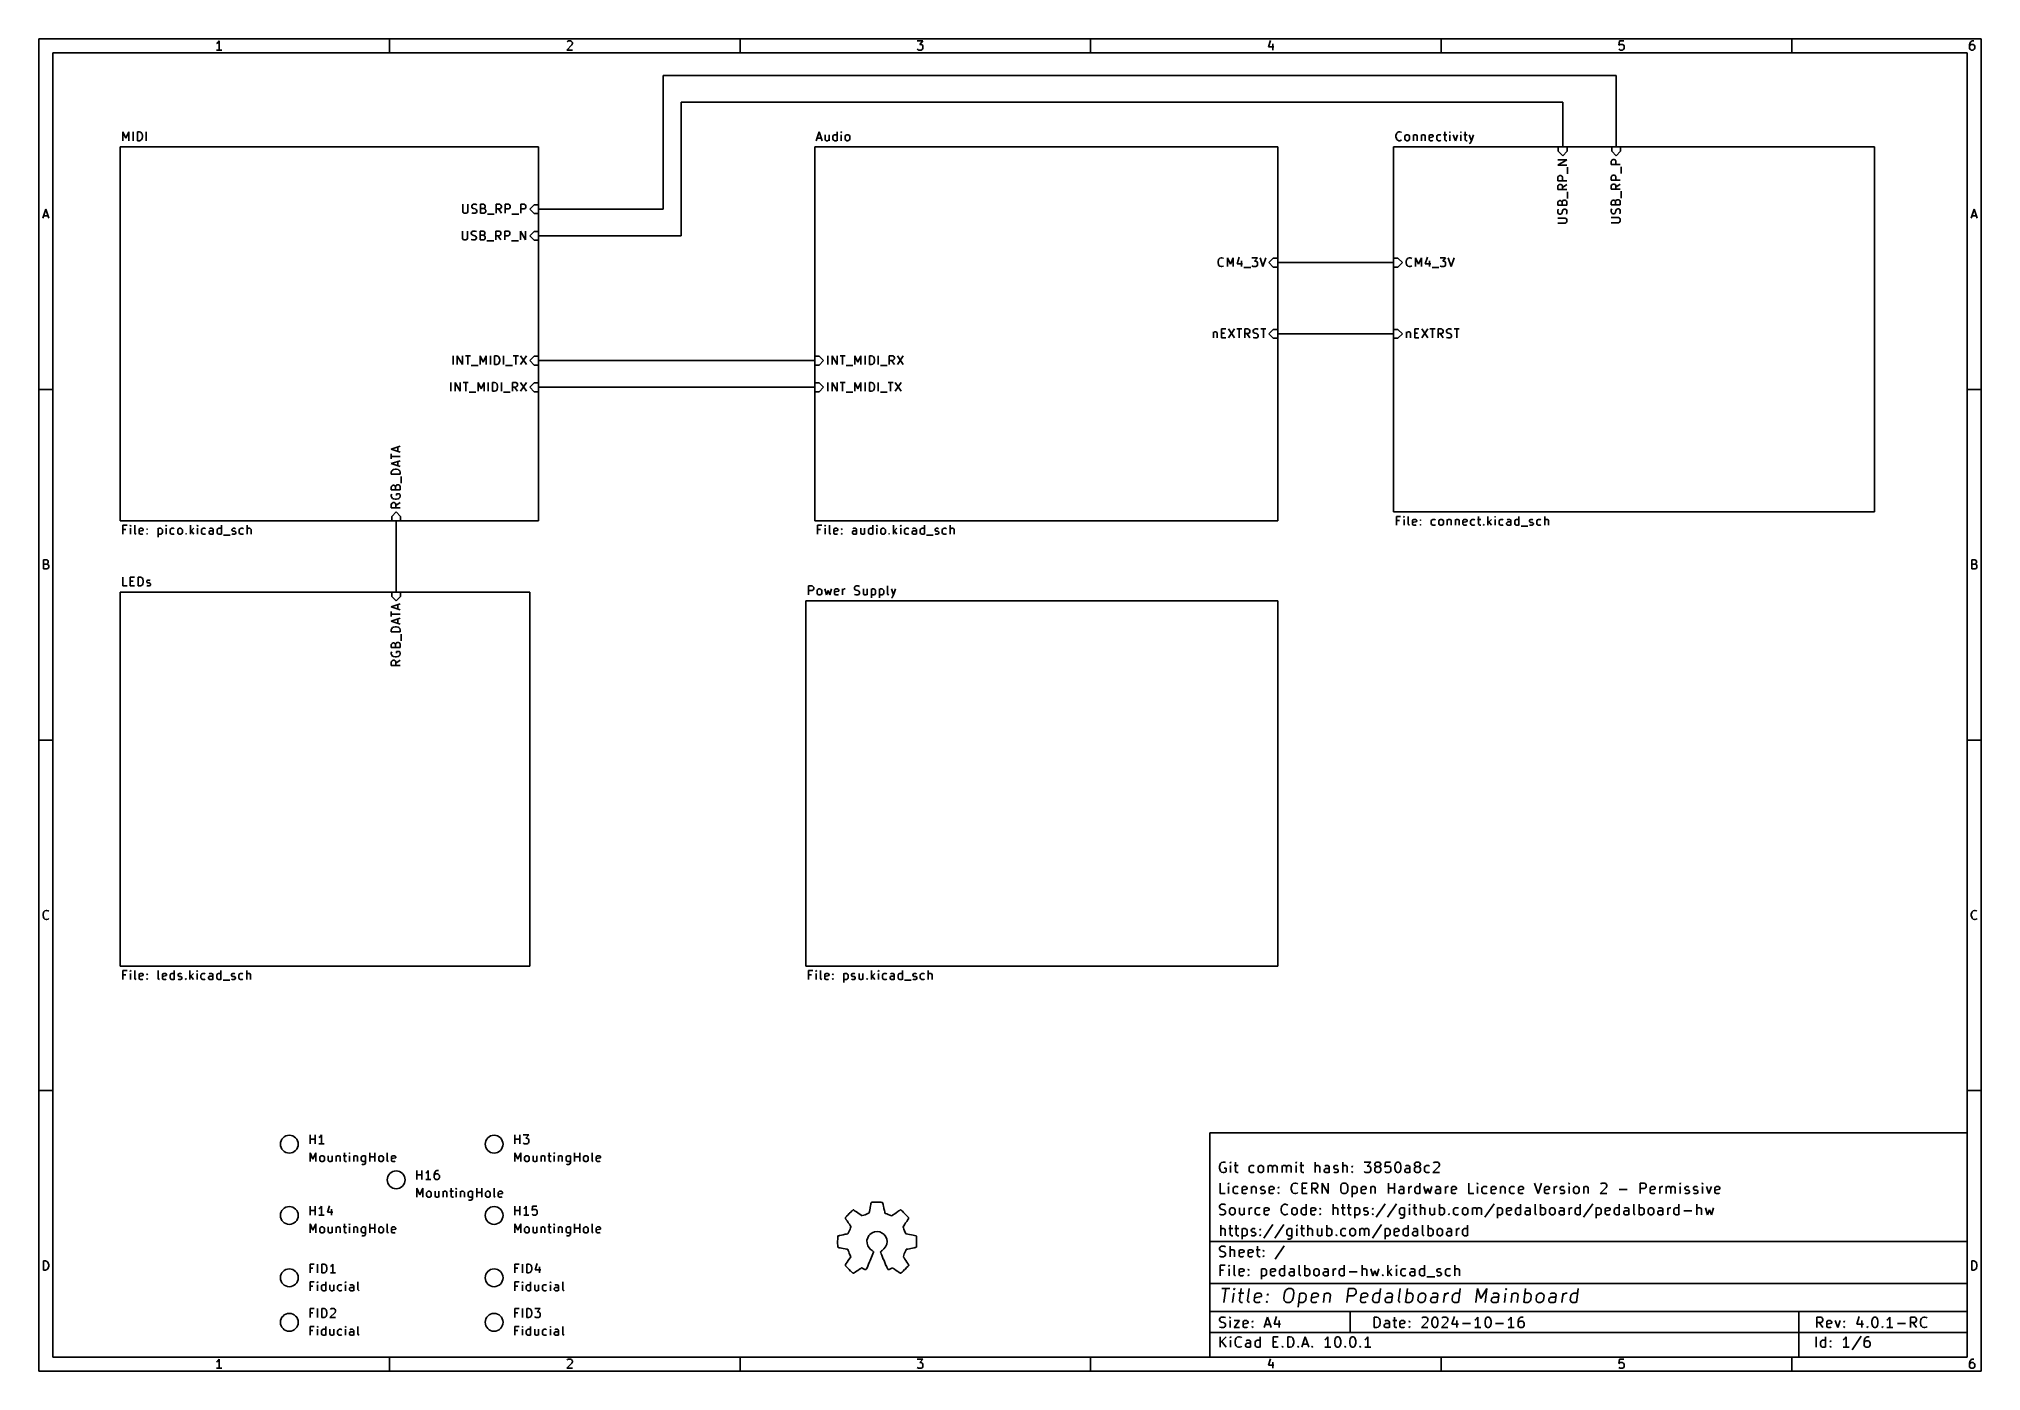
# Model space of a CAD drawing. Header units: millimetres. Extents: x 10 to 287, y -200 to -10.
import ezdxf

# ---------------------------------------------------------------- set-up
doc = ezdxf.new("R2010")
doc.units = ezdxf.units.MM
for name, color, linetype in [('GREENSIXTYFIVE', 129, 'CONTINUOUS'), ('LIGHTGREEN', 92, 'CONTINUOUS'), ('RED', 14, 'CONTINUOUS'), ('YELLOWTHREE', 44, 'CONTINUOUS')]:
    doc.layers.add(name, color=color, linetype=linetype)

msp = doc.modelspace()

# ---------------------------------------------------------------- linework, layer by layer
at = {"layer": 'GREENSIXTYFIVE', "linetype": 'CONTINUOUS'}
for p, q in [((21.9967, -24.5246), (21.9967, -23.2546)), ((21.9967, -23.2546), (22.4201, -24.1618)), ((22.4201, -24.1618), (22.8434, -23.2546)), ((22.8434, -23.2546), (22.8434, -24.5246)), ((23.4481, -24.5246), (23.4481, -23.2546)), ((24.0529, -24.5246), (24.0529, -23.2546)), ((24.0529, -23.2546), (24.3553, -23.2546)), ((24.3553, -24.5246), (24.0529, -24.5246)), ((24.3553, -23.2546), (24.5367, -23.3151)), ((24.5367, -24.4642), (24.3553, -24.5246)), ((24.5367, -23.3151), (24.6577, -23.4361)), ((24.6577, -24.3432), (24.5367, -24.4642)), ((24.6577, -23.4361), (24.7182, -23.557)), ((24.7182, -24.2222), (24.6577, -24.3432)), ((24.7182, -23.557), (24.7786, -23.7989)), ((24.7786, -23.9803), (24.7182, -24.2222)), ((24.7786, -23.7989), (24.7786, -23.9803)), ((25.3229, -24.5246), (25.3229, -23.2546)), ((120.8753, -24.5246), (121.2986, -23.2546)), ((120.9963, -24.1618), (121.601, -24.1618)), ((121.2986, -23.2546), (121.722, -24.5246)), ((122.1453, -23.678), (122.1453, -24.3432)), ((122.1453, -24.3432), (122.2058, -24.4642)), ((122.2058, -24.4642), (122.3268, -24.5246)), ((122.3268, -24.5246), (122.5082, -24.5246)), ((122.5082, -24.5246), (122.6291, -24.4642)), ((122.6291, -24.4642), (122.6896, -24.4037)), ((122.6896, -23.678), (122.6896, -24.5246)), ((123.2339, -23.9199), (123.2943, -23.7989)), ((123.2339, -24.2827), (123.2339, -23.9199)), ((123.2943, -24.4037), (123.2339, -24.2827)), ((123.2943, -23.7989), (123.3548, -23.7384)), ((123.3548, -24.4642), (123.2943, -24.4037)), ((123.3548, -23.7384), (123.4758, -23.678)), ((123.4758, -24.5246), (123.3548, -24.4642)), ((123.4758, -23.678), (123.7177, -23.678)), ((123.7177, -24.5246), (123.4758, -24.5246)), ((123.7177, -23.678), (123.8386, -23.7384)), ((123.8386, -24.4642), (123.7177, -24.5246)), ((123.8386, -24.5246), (123.8386, -23.2546)), ((124.4433, -23.2546), (124.3829, -23.3151)), ((124.3829, -23.3151), (124.4433, -23.3756)), ((124.5038, -23.3151), (124.4433, -23.2546)), ((124.4433, -23.2546), (124.4433, -23.3756)), ((124.4433, -23.3756), (124.5038, -23.3151)), ((124.4433, -24.5246), (124.4433, -23.678)), ((124.9877, -23.9199), (125.0481, -23.7989)), ((124.9877, -24.2827), (124.9877, -23.9199)), ((125.0481, -24.4037), (124.9877, -24.2827)), ((125.0481, -23.7989), (125.1086, -23.7384)), ((125.1086, -24.4642), (125.0481, -24.4037)), ((125.1086, -23.7384), (125.2296, -23.678)), ((125.2296, -24.5246), (125.1086, -24.4642)), ((125.2296, -23.678), (125.411, -23.678)), ((125.411, -24.5246), (125.2296, -24.5246)), ((125.411, -23.678), (125.5319, -23.7384)), ((125.5319, -24.4642), (125.411, -24.5246)), ((125.5319, -23.7384), (125.5924, -23.7989)), ((125.5924, -24.4037), (125.5319, -24.4642)), ((125.5924, -23.7989), (125.6529, -23.9199)), ((125.6529, -24.2827), (125.5924, -24.4037)), ((125.6529, -23.9199), (125.6529, -24.2827)), ((203.5463, -23.7989), (203.6067, -23.557)), ((203.5463, -23.9803), (203.5463, -23.7989)), ((203.6067, -24.2222), (203.5463, -23.9803)), ((203.6067, -23.557), (203.6672, -23.4361)), ((203.6672, -24.3432), (203.6067, -24.2222)), ((203.6672, -23.4361), (203.7882, -23.3151)), ((203.7882, -24.4642), (203.6672, -24.3432)), ((203.7882, -23.3151), (203.9696, -23.2546)), ((203.9696, -24.5246), (203.7882, -24.4642)), ((203.9696, -23.2546), (204.0905, -23.2546)), ((204.0905, -24.5246), (203.9696, -24.5246)), ((204.0905, -23.2546), (204.272, -23.3151)), ((204.272, -24.4642), (204.0905, -24.5246)), ((204.272, -23.3151), (204.3324, -23.3756)), ((204.3324, -24.4037), (204.272, -24.4642)), ((204.8163, -23.9199), (204.8767, -23.7989)), ((204.8163, -24.2827), (204.8163, -23.9199)), ((204.8767, -24.4037), (204.8163, -24.2827)), ((204.8767, -23.7989), (204.9372, -23.7384)), ((204.9372, -24.4642), (204.8767, -24.4037)), ((204.9372, -23.7384), (205.0582, -23.678)), ((205.0582, -24.5246), (204.9372, -24.4642)), ((205.0582, -23.678), (205.2396, -23.678)), ((205.2396, -24.5246), (205.0582, -24.5246)), ((205.2396, -23.678), (205.3605, -23.7384)), ((205.3605, -24.4642), (205.2396, -24.5246)), ((205.3605, -23.7384), (205.421, -23.7989)), ((205.421, -24.4037), (205.3605, -24.4642)), ((205.421, -23.7989), (205.4815, -23.9199)), ((205.4815, -24.2827), (205.421, -24.4037)), ((205.4815, -23.9199), (205.4815, -24.2827)), ((206.0257, -23.678), (206.0257, -24.5246)), ((206.0257, -23.7989), (206.0862, -23.7384)), ((206.0862, -23.7384), (206.2072, -23.678)), ((206.2072, -23.678), (206.3886, -23.678)), ((206.3886, -23.678), (206.5095, -23.7384)), ((206.5095, -23.7384), (206.57, -23.8594)), ((206.57, -23.8594), (206.57, -24.5246)), ((207.1747, -23.678), (207.1747, -24.5246)), ((207.1747, -23.7989), (207.2352, -23.7384)), ((207.2352, -23.7384), (207.3562, -23.678)), ((207.3562, -23.678), (207.5376, -23.678)), ((207.5376, -23.678), (207.6585, -23.7384)), ((207.6585, -23.7384), (207.719, -23.8594)), ((207.719, -23.8594), (207.719, -24.5246)), ((208.2633, -23.8594), (208.3237, -23.7384)), ((208.2633, -24.3432), (208.2633, -23.8594)), ((208.868, -23.9803), (208.2633, -24.1013)), ((208.3237, -24.4642), (208.2633, -24.3432)), ((208.3237, -23.7384), (208.4447, -23.678)), ((208.4447, -24.5246), (208.3237, -24.4642)), ((208.4447, -23.678), (208.6866, -23.678)), ((208.6866, -24.5246), (208.4447, -24.5246)), ((208.6866, -23.678), (208.8075, -23.7384)), ((208.8075, -24.4642), (208.6866, -24.5246)), ((208.8075, -23.7384), (208.868, -23.8594)), ((208.868, -23.8594), (208.868, -23.9803)), ((209.3519, -23.9199), (209.4123, -23.7989)), ((209.3519, -24.2827), (209.3519, -23.9199)), ((209.4123, -24.4037), (209.3519, -24.2827)), ((209.4123, -23.7989), (209.4728, -23.7384)), ((209.4728, -24.4642), (209.4123, -24.4037)), ((209.4728, -23.7384), (209.5938, -23.678)), ((209.5938, -24.5246), (209.4728, -24.4642)), ((209.5938, -23.678), (209.8357, -23.678)), ((209.8357, -24.5246), (209.5938, -24.5246)), ((209.8357, -23.678), (209.9566, -23.7384)), ((209.9566, -24.4642), (209.8357, -24.5246)), ((210.3195, -23.678), (210.8033, -23.678)), ((210.5009, -23.2546), (210.5009, -24.3432)), ((210.5009, -24.3432), (210.5614, -24.4642)), ((210.5614, -24.4642), (210.6824, -24.5246)), ((210.6824, -24.5246), (210.8033, -24.5246)), ((211.2266, -23.2546), (211.1662, -23.3151)), ((211.1662, -23.3151), (211.2266, -23.3756)), ((211.2871, -23.3151), (211.2266, -23.2546)), ((211.2266, -23.2546), (211.2266, -23.3756)), ((211.2266, -23.3756), (211.2871, -23.3151)), ((211.2266, -24.5246), (211.2266, -23.678)), ((211.7105, -23.678), (212.0129, -24.5246)), ((212.0129, -24.5246), (212.3152, -23.678)), ((212.799, -23.2546), (212.7386, -23.3151)), ((212.7386, -23.3151), (212.799, -23.3756)), ((212.8595, -23.3151), (212.799, -23.2546)), ((212.799, -23.2546), (212.799, -23.3756)), ((212.799, -23.3756), (212.8595, -23.3151)), ((212.799, -24.5246), (212.799, -23.678)), ((213.2224, -23.678), (213.7062, -23.678)), ((213.4038, -23.2546), (213.4038, -24.3432)), ((213.4038, -24.3432), (213.4643, -24.4642)), ((213.4643, -24.4642), (213.5853, -24.5246)), ((213.5853, -24.5246), (213.7062, -24.5246)), ((214.0086, -23.678), (214.311, -24.5246)), ((214.1295, -24.8875), (214.0086, -24.948)), ((214.19, -24.827), (214.1295, -24.8875)), ((214.311, -24.5246), (214.19, -24.827)), ((214.6133, -23.678), (214.311, -24.5246)), ((226.6392, -27.993), (227.9092, -27.2673)), ((227.9092, -27.2673), (226.6392, -27.2673)), ((227.965, -25.4), (226.695, -25.4)), ((226.695, -25.4), (226.695, -26.035)), ((226.695, -26.035), (227.33, -26.67)), ((227.33, -26.67), (227.965, -26.035)), ((227.965, -26.035), (227.965, -25.4)), ((234.2592, -27.4487), (234.3197, -27.3277)), ((234.2592, -27.9325), (234.2592, -27.4487)), ((235.585, -25.4), (234.315, -25.4)), ((234.315, -25.4), (234.315, -26.035)), ((234.315, -26.035), (234.95, -26.67)), ((234.3197, -27.3277), (234.3802, -27.2672)), ((234.3802, -27.2672), (234.5011, -27.2068)), ((234.5011, -27.2068), (234.6826, -27.2068)), ((234.6826, -27.2068), (234.8035, -27.2672)), ((234.8035, -27.2672), (234.864, -27.3277)), ((234.864, -27.3277), (234.9245, -27.4487)), ((234.9245, -27.4487), (234.9245, -27.9325)), ((234.95, -26.67), (235.585, -26.035)), ((235.585, -26.035), (235.585, -25.4)), ((227.9092, -27.993), (226.6392, -27.993)), ((226.6392, -29.7468), (226.6997, -29.6258)), ((226.6392, -30.2306), (226.6392, -29.7468)), ((227.9092, -30.2306), (226.6392, -30.2306)), ((226.6997, -29.6258), (226.7602, -29.5653)), ((226.7602, -29.5653), (226.8811, -29.5049)), ((226.8811, -29.5049), (227.0626, -29.5049)), ((227.0626, -29.5049), (227.1835, -29.5653)), ((227.1835, -29.5653), (227.244, -29.6258)), ((227.244, -29.6258), (227.3045, -29.7468)), ((227.3045, -29.7468), (227.3045, -30.2306)), ((228.0302, -29.263), (228.0302, -28.2953)), ((235.5292, -27.9325), (234.2592, -27.9325)), ((234.2592, -29.6863), (234.3197, -29.5653)), ((234.2592, -30.1701), (234.2592, -29.6863)), ((235.5292, -30.1701), (234.2592, -30.1701)), ((234.3197, -29.5653), (234.3802, -29.5048)), ((234.3802, -29.5048), (234.5011, -29.4444)), ((234.5011, -29.4444), (234.6826, -29.4444)), ((234.6826, -29.4444), (234.8035, -29.5048)), ((234.8035, -29.5048), (234.864, -29.5653)), ((234.864, -29.5653), (234.9245, -29.6863)), ((234.9245, -29.6863), (234.9245, -30.1701)), ((235.6502, -29.2025), (235.6502, -28.2348)), ((226.6392, -31.0168), (226.6997, -30.8958)), ((226.6392, -31.5006), (226.6392, -31.0168)), ((227.9092, -31.5006), (226.6392, -31.5006)), ((226.6392, -33.3148), (226.6997, -33.1939)), ((226.6997, -30.8958), (226.7602, -30.8353)), ((226.6997, -33.1939), (226.7602, -33.1334)), ((226.7602, -30.8353), (226.8811, -30.7749)), ((226.7602, -33.1334), (226.8811, -33.0729)), ((226.8811, -30.7749), (227.0626, -30.7749)), ((226.8811, -33.0729), (227.0021, -33.0729)), ((227.0021, -33.0729), (227.123, -33.1334)), ((227.0626, -30.7749), (227.1835, -30.8353)), ((227.123, -33.1334), (227.1835, -33.1939)), ((227.1835, -30.8353), (227.244, -30.8958)), ((227.1835, -33.1939), (227.244, -33.3148)), ((227.244, -30.8958), (227.3045, -31.0168)), ((227.244, -33.3148), (227.3045, -33.1334)), ((227.9092, -30.7749), (227.3045, -31.1982)), ((227.3045, -31.0168), (227.3045, -31.5006)), ((227.3045, -33.1334), (227.3649, -33.0729)), ((227.3649, -33.0729), (227.4859, -33.0125)), ((227.4859, -33.0125), (227.6673, -33.0125)), ((227.6673, -33.0125), (227.7883, -33.0729)), ((227.7883, -33.0729), (227.8488, -33.1334)), ((227.8488, -33.1334), (227.9092, -33.2544)), ((228.0302, -32.7706), (228.0302, -31.8029)), ((234.2592, -30.9563), (234.3197, -30.8353)), ((234.2592, -31.4401), (234.2592, -30.9563)), ((235.5292, -31.4401), (234.2592, -31.4401)), ((234.2592, -33.2543), (234.3197, -33.1334)), ((234.3197, -30.8353), (234.3802, -30.7748)), ((234.3197, -33.1334), (234.3802, -33.0729)), ((234.3802, -30.7748), (234.5011, -30.7144)), ((234.3802, -33.0729), (234.5011, -33.0124)), ((234.5011, -30.7144), (234.6826, -30.7144)), ((234.5011, -33.0124), (234.6221, -33.0124)), ((234.6221, -33.0124), (234.743, -33.0729)), ((234.6826, -30.7144), (234.8035, -30.7748)), ((234.743, -33.0729), (234.8035, -33.1334)), ((234.8035, -30.7748), (234.864, -30.8353)), ((234.8035, -33.1334), (234.864, -33.2543)), ((234.864, -30.8353), (234.9245, -30.9563)), ((234.864, -33.2543), (234.9245, -33.0729)), ((235.5292, -30.7144), (234.9245, -31.1377)), ((234.9245, -30.9563), (234.9245, -31.4401)), ((234.9245, -33.0729), (234.9849, -33.0124)), ((234.9849, -33.0124), (235.1059, -32.952)), ((235.1059, -32.952), (235.2873, -32.952)), ((235.2873, -32.952), (235.4083, -33.0124)), ((235.4083, -33.0124), (235.4688, -33.0729)), ((235.4688, -33.0729), (235.5292, -33.1939)), ((235.5292, -33.1939), (235.5292, -33.6777)), ((235.6502, -32.7101), (235.6502, -31.7424)), ((70.4622, -33.5992), (70.4622, -34.6273)), ((70.4622, -34.6273), (70.5227, -34.7483)), ((70.5227, -34.7483), (70.5832, -34.8088)), ((70.5832, -34.8088), (70.7041, -34.8692)), ((70.7041, -34.8692), (70.946, -34.8692)), ((70.946, -34.8692), (71.067, -34.8088)), ((71.067, -34.8088), (71.1275, -34.7483)), ((71.1275, -34.7483), (71.1879, -34.6273)), ((71.1879, -34.6273), (71.1879, -33.5992)), ((71.7323, -33.8411), (71.7927, -33.7202)), ((71.7323, -33.9621), (71.7323, -33.8411)), ((71.7927, -34.083), (71.7323, -33.9621)), ((71.7323, -34.8088), (71.9137, -34.8692)), ((71.7927, -33.7202), (71.8532, -33.6597)), ((71.8532, -34.1435), (71.7927, -34.083)), ((71.8532, -33.6597), (71.9742, -33.5992)), ((71.9742, -34.204), (71.8532, -34.1435)), ((71.9137, -34.8692), (72.2161, -34.8692)), ((71.9742, -33.5992), (72.2765, -33.5992)), ((72.2161, -34.2645), (71.9742, -34.204)), ((72.337, -34.3249), (72.2161, -34.2645)), ((72.2161, -34.8692), (72.337, -34.8088)), ((72.2765, -33.5992), (72.458, -33.6597)), ((72.3975, -34.3854), (72.337, -34.3249)), ((72.337, -34.8088), (72.3975, -34.7483)), ((72.458, -34.5064), (72.3975, -34.3854)), ((72.3975, -34.7483), (72.458, -34.6273)), ((72.458, -34.6273), (72.458, -34.5064)), ((73.0022, -34.8692), (73.0022, -33.5992)), ((73.0022, -33.5992), (73.4256, -33.5992)), ((73.4256, -34.204), (73.0022, -34.204)), ((73.486, -34.8692), (73.0022, -34.8692)), ((73.4256, -33.5992), (73.5465, -33.6597)), ((73.5465, -34.1435), (73.4256, -34.204)), ((73.4256, -34.204), (73.607, -34.2645)), ((73.607, -34.8088), (73.486, -34.8692)), ((73.5465, -33.6597), (73.607, -33.7202)), ((73.607, -34.083), (73.5465, -34.1435)), ((73.607, -33.7202), (73.6675, -33.8411)), ((73.6675, -33.9621), (73.607, -34.083)), ((73.607, -34.2645), (73.6675, -34.3249)), ((73.6675, -34.7483), (73.607, -34.8088)), ((73.6675, -33.8411), (73.6675, -33.9621)), ((73.6675, -34.3249), (73.7279, -34.4459)), ((73.7279, -34.6273), (73.6675, -34.7483)), ((73.7279, -34.4459), (73.7279, -34.6273)), ((73.9699, -34.9902), (74.9375, -34.9902)), ((75.2398, -34.8692), (75.2398, -33.5992)), ((75.2398, -33.5992), (75.7236, -33.5992)), ((75.7236, -34.2645), (75.2398, -34.2645)), ((75.9655, -34.8692), (75.5422, -34.2645)), ((75.7236, -33.5992), (75.8446, -33.6597)), ((75.8446, -34.204), (75.7236, -34.2645)), ((75.8446, -33.6597), (75.9051, -33.7202)), ((75.9051, -34.1435), (75.8446, -34.204)), ((75.9051, -33.7202), (75.9655, -33.8411)), ((75.9655, -34.0226), (75.9051, -34.1435)), ((75.9655, -33.8411), (75.9655, -34.0226)), ((76.5098, -34.8692), (76.5098, -33.5992)), ((76.5098, -33.5992), (76.9936, -33.5992)), ((76.9936, -34.2645), (76.5098, -34.2645)), ((76.9936, -33.5992), (77.1146, -33.6597)), ((77.1146, -34.204), (76.9936, -34.2645)), ((77.1146, -33.6597), (77.1751, -33.7202)), ((77.1751, -34.1435), (77.1146, -34.204)), ((77.1751, -33.7202), (77.2355, -33.8411)), ((77.2355, -34.0226), (77.1751, -34.1435)), ((77.2355, -33.8411), (77.2355, -34.0226)), ((77.4775, -34.9902), (78.4451, -34.9902)), ((78.7474, -34.8692), (78.7474, -33.5992)), ((78.7474, -33.5992), (79.2312, -33.5992)), ((79.2312, -34.2645), (78.7474, -34.2645)), ((79.2312, -33.5992), (79.3522, -33.6597)), ((79.3522, -34.204), (79.2312, -34.2645)), ((79.3522, -33.6597), (79.4127, -33.7202)), ((79.4127, -34.1435), (79.3522, -34.204)), ((79.4127, -33.7202), (79.4731, -33.8411)), ((79.4731, -34.0226), (79.4127, -34.1435)), ((79.4731, -33.8411), (79.4731, -34.0226)), ((80.645, -33.655), (80.01, -34.29)), ((80.01, -34.29), (80.645, -34.925)), ((81.28, -33.655), (80.645, -33.655)), ((80.645, -34.925), (81.28, -34.925)), ((81.28, -34.925), (81.28, -33.655)), ((226.6392, -33.7382), (226.6392, -33.3148)), ((227.9092, -33.7382), (226.6392, -33.7382)), ((226.6392, -34.4639), (226.6997, -34.2824)), ((226.6392, -34.7662), (226.6392, -34.4639)), ((226.6997, -34.8872), (226.6392, -34.7662)), ((227.6673, -35.5525), (226.6392, -35.5525)), ((226.7602, -34.9477), (226.6997, -34.8872)), ((226.8811, -35.0081), (226.7602, -34.9477)), ((227.0021, -35.0081), (226.8811, -35.0081)), ((227.123, -34.9477), (227.0021, -35.0081)), ((227.1835, -34.8872), (227.123, -34.9477)), ((227.244, -34.7662), (227.1835, -34.8872)), ((227.244, -33.3148), (227.244, -33.7382)), ((227.3045, -34.5243), (227.244, -34.7662)), ((227.3649, -34.4034), (227.3045, -34.5243)), ((227.4254, -34.3429), (227.3649, -34.4034)), ((227.5464, -34.2824), (227.4254, -34.3429)), ((227.6673, -34.2824), (227.5464, -34.2824)), ((227.7883, -34.3429), (227.6673, -34.2824)), ((227.7883, -35.6129), (227.6673, -35.5525)), ((227.8488, -34.4034), (227.7883, -34.3429)), ((227.8488, -35.6734), (227.7883, -35.6129)), ((227.9092, -34.5243), (227.8488, -34.4034)), ((227.8488, -35.0081), (227.9092, -34.8267)), ((227.9092, -35.7944), (227.8488, -35.6734)), ((227.9092, -33.2544), (227.9092, -33.7382)), ((227.9092, -34.8267), (227.9092, -34.5243)), ((227.9092, -36.0363), (227.9092, -35.7944)), ((234.2592, -33.6777), (234.2592, -33.2543)), ((235.5292, -33.6777), (234.2592, -33.6777)), ((234.2592, -34.4034), (234.3197, -34.2219)), ((234.2592, -34.7057), (234.2592, -34.4034)), ((234.3197, -34.8267), (234.2592, -34.7057)), ((235.2873, -35.492), (234.2592, -35.492)), ((234.3802, -34.8872), (234.3197, -34.8267)), ((234.5011, -34.9476), (234.3802, -34.8872)), ((234.6221, -34.9476), (234.5011, -34.9476)), ((234.743, -34.8872), (234.6221, -34.9476)), ((234.8035, -34.8267), (234.743, -34.8872)), ((234.864, -34.7057), (234.8035, -34.8267)), ((234.864, -33.2543), (234.864, -33.6777)), ((234.9245, -34.4638), (234.864, -34.7057)), ((234.9849, -34.3429), (234.9245, -34.4638)), ((235.0454, -34.2824), (234.9849, -34.3429)), ((235.1664, -34.2219), (235.0454, -34.2824)), ((235.2873, -34.2219), (235.1664, -34.2219)), ((235.4083, -34.2824), (235.2873, -34.2219)), ((235.4083, -35.5524), (235.2873, -35.492)), ((235.4688, -34.3429), (235.4083, -34.2824)), ((235.4688, -35.6129), (235.4083, -35.5524)), ((235.5292, -34.4638), (235.4688, -34.3429)), ((235.4688, -34.9476), (235.5292, -34.7662)), ((235.5292, -35.7339), (235.4688, -35.6129)), ((235.4688, -36.0967), (235.5292, -35.9758)), ((235.5292, -34.7662), (235.5292, -34.4638)), ((235.5292, -35.9758), (235.5292, -35.7339)), ((70.4017, -37.4092), (70.4017, -38.4373)), ((70.4017, -38.4373), (70.4622, -38.5583)), ((70.4622, -38.5583), (70.5227, -38.6188)), ((70.5227, -38.6188), (70.6436, -38.6792)), ((70.6436, -38.6792), (70.8855, -38.6792)), ((70.8855, -38.6792), (71.0065, -38.6188)), ((71.0065, -38.6188), (71.067, -38.5583)), ((71.067, -38.5583), (71.1274, -38.4373)), ((71.1274, -38.4373), (71.1274, -37.4092)), ((71.6718, -37.6511), (71.7322, -37.5302)), ((71.6718, -37.7721), (71.6718, -37.6511)), ((71.7322, -37.893), (71.6718, -37.7721)), ((71.6718, -38.6188), (71.8532, -38.6792)), ((71.7322, -37.5302), (71.7927, -37.4697)), ((71.7927, -37.9535), (71.7322, -37.893)), ((71.7927, -37.4697), (71.9137, -37.4092)), ((71.9137, -38.014), (71.7927, -37.9535)), ((71.8532, -38.6792), (72.1556, -38.6792)), ((71.9137, -37.4092), (72.216, -37.4092)), ((72.1556, -38.0745), (71.9137, -38.014)), ((72.2765, -38.1349), (72.1556, -38.0745)), ((72.1556, -38.6792), (72.2765, -38.6188)), ((72.216, -37.4092), (72.3975, -37.4697)), ((72.337, -38.1954), (72.2765, -38.1349)), ((72.2765, -38.6188), (72.337, -38.5583)), ((72.3975, -38.3164), (72.337, -38.1954)), ((72.337, -38.5583), (72.3975, -38.4373)), ((72.3975, -38.4373), (72.3975, -38.3164)), ((72.9417, -38.6792), (72.9417, -37.4092)), ((72.9417, -37.4092), (73.3651, -37.4092)), ((73.3651, -38.014), (72.9417, -38.014)), ((73.4255, -38.6792), (72.9417, -38.6792)), ((73.3651, -37.4092), (73.486, -37.4697)), ((73.486, -37.9535), (73.3651, -38.014)), ((73.3651, -38.014), (73.5465, -38.0745)), ((73.5465, -38.6188), (73.4255, -38.6792)), ((73.486, -37.4697), (73.5465, -37.5302)), ((73.5465, -37.893), (73.486, -37.9535)), ((73.5465, -37.5302), (73.607, -37.6511)), ((73.607, -37.7721), (73.5465, -37.893)), ((73.5465, -38.0745), (73.607, -38.1349)), ((73.607, -38.5583), (73.5465, -38.6188)), ((73.607, -37.6511), (73.607, -37.7721)), ((73.607, -38.1349), (73.6674, -38.2559)), ((73.6674, -38.4373), (73.607, -38.5583)), ((73.6674, -38.2559), (73.6674, -38.4373)), ((75.1793, -38.6792), (75.1793, -37.4092)), ((75.1793, -37.4092), (75.6631, -37.4092)), ((75.6631, -38.0745), (75.1793, -38.0745)), ((75.905, -38.6792), (75.4817, -38.0745)), ((75.6631, -37.4092), (75.7841, -37.4697)), ((75.7841, -38.014), (75.6631, -38.0745)), ((75.7841, -37.4697), (75.8446, -37.5302)), ((75.8446, -37.9535), (75.7841, -38.014)), ((75.8446, -37.5302), (75.905, -37.6511)), ((75.905, -37.8326), (75.8446, -37.9535)), ((75.905, -37.6511), (75.905, -37.8326)), ((76.4493, -38.6792), (76.4493, -37.4092)), ((76.4493, -37.4092), (76.9331, -37.4092)), ((76.9331, -38.0745), (76.4493, -38.0745)), ((76.9331, -37.4092), (77.0541, -37.4697)), ((77.0541, -38.014), (76.9331, -38.0745)), ((77.0541, -37.4697), (77.1146, -37.5302)), ((77.1146, -37.9535), (77.0541, -38.014)), ((77.1146, -37.5302), (77.175, -37.6511)), ((77.175, -37.8326), (77.1146, -37.9535)), ((77.175, -37.6511), (77.175, -37.8326)), ((78.6869, -38.6792), (78.6869, -37.4092)), ((78.6869, -37.4092), (79.4126, -38.6792)), ((79.4126, -38.6792), (79.4126, -37.4092)), ((80.645, -37.465), (80.01, -38.1)), ((80.01, -38.1), (80.645, -38.735)), ((81.28, -37.465), (80.645, -37.465)), ((80.645, -38.735), (81.28, -38.735)), ((81.28, -38.735), (81.28, -37.465)), ((226.6392, -36.2782), (227.6673, -36.2782)), ((227.6673, -36.2782), (227.7883, -36.2177)), ((227.7883, -36.2177), (227.8488, -36.1572)), ((227.8488, -36.1572), (227.9092, -36.0363)), ((234.2592, -36.2177), (235.2873, -36.2177)), ((235.2873, -36.2177), (235.4083, -36.1572)), ((235.4083, -36.1572), (235.4688, -36.0967)), ((73.9094, -38.8002), (74.877, -38.8002)), ((77.417, -38.8002), (78.3846, -38.8002)), ((178.1704, -41.7635), (178.2308, -41.5216)), ((178.2308, -41.5216), (178.2913, -41.4007)), ((178.2913, -41.4007), (178.4123, -41.2797)), ((178.4123, -41.2797), (178.5937, -41.2192)), ((178.5937, -41.2192), (178.7146, -41.2192)), ((178.7146, -41.2192), (178.8961, -41.2797)), ((178.8961, -41.2797), (178.9565, -41.3402)), ((179.5008, -42.4892), (179.5008, -41.2192)), ((179.5008, -41.2192), (179.9242, -42.1264)), ((179.9242, -42.1264), (180.3475, -41.2192)), ((180.3475, -41.2192), (180.3475, -42.4892)), ((181.1941, -41.1588), (180.8918, -42.0659)), ((183.0084, -41.2192), (183.7946, -41.2192)), ((183.7946, -41.2192), (183.3712, -41.703)), ((184.1574, -41.2192), (184.5807, -42.4892)), ((184.5807, -42.4892), (185.0041, -41.2192)), ((186.055, -41.275), (185.42, -41.91)), ((186.69, -41.275), (186.055, -41.275)), ((186.69, -42.545), (186.69, -41.275)), ((203.835, -41.275), (203.2, -41.275)), ((203.2, -41.275), (203.2, -42.545)), ((204.47, -41.91), (203.835, -41.275)), ((205.0068, -41.7635), (205.0672, -41.5216)), ((205.0672, -41.5216), (205.1277, -41.4007)), ((205.1277, -41.4007), (205.2487, -41.2797)), ((205.2487, -41.2797), (205.4301, -41.2192)), ((205.4301, -41.2192), (205.551, -41.2192)), ((205.551, -41.2192), (205.7325, -41.2797)), ((205.7325, -41.2797), (205.7929, -41.3402)), ((206.3372, -42.4892), (206.3372, -41.2192)), ((206.3372, -41.2192), (206.7606, -42.1264)), ((206.7606, -42.1264), (207.1839, -41.2192)), ((207.1839, -41.2192), (207.1839, -42.4892)), ((208.0305, -41.1588), (207.7282, -42.0659)), ((209.8448, -41.2192), (210.631, -41.2192)), ((210.631, -41.2192), (210.2076, -41.703)), ((210.9938, -41.2192), (211.4171, -42.4892)), ((211.4171, -42.4892), (211.8405, -41.2192)), ((178.1704, -41.9449), (178.1704, -41.7635)), ((178.2308, -42.1868), (178.1704, -41.9449)), ((178.2913, -42.3078), (178.2308, -42.1868)), ((178.4123, -42.4288), (178.2913, -42.3078)), ((178.5937, -42.4892), (178.4123, -42.4288)), ((178.7146, -42.4892), (178.5937, -42.4892)), ((178.8961, -42.4288), (178.7146, -42.4892)), ((178.9565, -42.3683), (178.8961, -42.4288)), ((180.8918, -42.0659), (181.6779, -42.0659)), ((181.4965, -41.6426), (181.4965, -42.4892)), ((181.8594, -42.6102), (182.827, -42.6102)), ((183.0689, -42.4288), (183.0084, -42.3683)), ((183.1898, -42.4892), (183.0689, -42.4288)), ((183.5527, -42.4892), (183.1898, -42.4892)), ((183.3712, -41.703), (183.5527, -41.703)), ((183.5527, -41.703), (183.6736, -41.7635)), ((183.6736, -42.4288), (183.5527, -42.4892)), ((183.6736, -41.7635), (183.7341, -41.824)), ((183.7341, -42.3683), (183.6736, -42.4288)), ((183.7341, -41.824), (183.7946, -41.9449)), ((183.7946, -42.2473), (183.7341, -42.3683)), ((183.7946, -41.9449), (183.7946, -42.2473)), ((185.42, -41.91), (186.055, -42.545)), ((186.055, -42.545), (186.69, -42.545)), ((203.2, -42.545), (203.835, -42.545)), ((203.835, -42.545), (204.47, -41.91)), ((205.0068, -41.9449), (205.0068, -41.7635)), ((205.0672, -42.1868), (205.0068, -41.9449)), ((205.1277, -42.3078), (205.0672, -42.1868)), ((205.2487, -42.4288), (205.1277, -42.3078)), ((205.4301, -42.4892), (205.2487, -42.4288)), ((205.551, -42.4892), (205.4301, -42.4892)), ((205.7325, -42.4288), (205.551, -42.4892)), ((205.7929, -42.3683), (205.7325, -42.4288)), ((207.7282, -42.0659), (208.5143, -42.0659)), ((208.3329, -41.6426), (208.3329, -42.4892)), ((208.6958, -42.6102), (209.6634, -42.6102)), ((209.9053, -42.4288), (209.8448, -42.3683)), ((210.0262, -42.4892), (209.9053, -42.4288)), ((210.3891, -42.4892), (210.0262, -42.4892)), ((210.2076, -41.703), (210.3891, -41.703)), ((210.3891, -41.703), (210.51, -41.7635)), ((210.51, -42.4288), (210.3891, -42.4892)), ((210.51, -41.7635), (210.5705, -41.824)), ((210.5705, -42.3683), (210.51, -42.4288)), ((210.5705, -41.824), (210.631, -41.9449)), ((210.631, -42.2473), (210.5705, -42.3683)), ((210.631, -41.9449), (210.631, -42.2473)), ((177.5052, -51.8026), (177.5052, -52.6492)), ((177.5052, -51.9235), (177.5657, -51.863)), ((177.5657, -51.863), (177.6867, -51.8026)), ((177.6867, -51.8026), (177.8681, -51.8026)), ((177.8681, -51.8026), (177.989, -51.863)), ((177.989, -51.863), (178.0495, -51.984)), ((178.0495, -51.984), (178.0495, -52.6492)), ((178.6542, -52.6492), (178.6542, -51.3792)), ((178.6542, -51.3792), (179.259, -51.3792)), ((178.6542, -51.984), (179.0776, -51.984)), ((179.6823, -51.3792), (180.5289, -52.6492)), ((180.5289, -51.3792), (179.6823, -52.6492)), ((180.8313, -51.3792), (181.557, -51.3792)), ((181.1942, -52.6492), (181.1942, -51.3792)), ((181.9803, -52.6492), (181.9803, -51.3792)), ((181.9803, -51.3792), (182.4641, -51.3792)), ((182.4641, -52.0445), (181.9803, -52.0445)), ((182.706, -52.6492), (182.2827, -52.0445)), ((182.4641, -51.3792), (182.5851, -51.4397)), ((182.5851, -51.984), (182.4641, -52.0445)), ((182.5851, -51.4397), (182.6456, -51.5002)), ((182.6456, -51.9235), (182.5851, -51.984)), ((182.6456, -51.5002), (182.706, -51.6211)), ((182.706, -51.8026), (182.6456, -51.9235)), ((182.706, -51.6211), (182.706, -51.8026)), ((183.1899, -51.6211), (183.2503, -51.5002)), ((183.1899, -51.7421), (183.1899, -51.6211)), ((183.2503, -51.863), (183.1899, -51.7421)), ((183.1899, -52.5888), (183.3713, -52.6492)), ((183.2503, -51.5002), (183.3108, -51.4397)), ((183.3108, -51.9235), (183.2503, -51.863)), ((183.3108, -51.4397), (183.4318, -51.3792)), ((183.4318, -51.984), (183.3108, -51.9235)), ((183.4318, -51.3792), (183.7341, -51.3792)), ((183.6737, -52.0445), (183.4318, -51.984)), ((183.7946, -52.1049), (183.6737, -52.0445)), ((183.6737, -52.6492), (183.7946, -52.5888)), ((183.7341, -51.3792), (183.9156, -51.4397)), ((183.8551, -52.1654), (183.7946, -52.1049)), ((183.7946, -52.5888), (183.8551, -52.5283)), ((183.9156, -52.2864), (183.8551, -52.1654)), ((183.8551, -52.5283), (183.9156, -52.4073)), ((183.9156, -52.4073), (183.9156, -52.2864)), ((184.2784, -51.3792), (185.0041, -51.3792)), ((184.6413, -52.6492), (184.6413, -51.3792)), ((186.055, -51.435), (185.42, -52.07)), ((185.42, -52.07), (186.055, -52.705)), ((186.69, -51.435), (186.055, -51.435)), ((186.69, -52.705), (186.69, -51.435)), ((203.835, -51.435), (203.2, -51.435)), ((203.2, -51.435), (203.2, -52.705)), ((204.47, -52.07), (203.835, -51.435)), ((203.835, -52.705), (204.47, -52.07)), ((205.0672, -51.8026), (205.0672, -52.6492)), ((205.0672, -51.9235), (205.1277, -51.863)), ((205.1277, -51.863), (205.2487, -51.8026)), ((205.2487, -51.8026), (205.4301, -51.8026)), ((205.4301, -51.8026), (205.551, -51.863)), ((205.551, -51.863), (205.6115, -51.984)), ((205.6115, -51.984), (205.6115, -52.6492)), ((206.2162, -52.6492), (206.2162, -51.3792)), ((206.2162, -51.3792), (206.821, -51.3792)), ((206.2162, -51.984), (206.6396, -51.984)), ((207.2443, -51.3792), (208.0909, -52.6492)), ((208.0909, -51.3792), (207.2443, -52.6492)), ((208.3933, -51.3792), (209.119, -51.3792)), ((208.7562, -52.6492), (208.7562, -51.3792)), ((209.5423, -52.6492), (209.5423, -51.3792)), ((209.5423, -51.3792), (210.0261, -51.3792)), ((210.0261, -52.0445), (209.5423, -52.0445)), ((210.268, -52.6492), (209.8447, -52.0445)), ((210.0261, -51.3792), (210.1471, -51.4397)), ((210.1471, -51.984), (210.0261, -52.0445)), ((210.1471, -51.4397), (210.2076, -51.5002)), ((210.2076, -51.9235), (210.1471, -51.984)), ((210.2076, -51.5002), (210.268, -51.6211)), ((210.268, -51.8026), (210.2076, -51.9235)), ((210.268, -51.6211), (210.268, -51.8026)), ((210.7519, -51.6211), (210.8123, -51.5002)), ((210.7519, -51.7421), (210.7519, -51.6211)), ((210.8123, -51.863), (210.7519, -51.7421)), ((210.7519, -52.5888), (210.9333, -52.6492)), ((210.8123, -51.5002), (210.8728, -51.4397)), ((210.8728, -51.9235), (210.8123, -51.863)), ((210.8728, -51.4397), (210.9938, -51.3792)), ((210.9938, -51.984), (210.8728, -51.9235)), ((210.9938, -51.3792), (211.2961, -51.3792)), ((211.2357, -52.0445), (210.9938, -51.984)), ((211.3566, -52.1049), (211.2357, -52.0445)), ((211.2357, -52.6492), (211.3566, -52.5888)), ((211.2961, -51.3792), (211.4776, -51.4397)), ((211.4171, -52.1654), (211.3566, -52.1049)), ((211.3566, -52.5888), (211.4171, -52.5283)), ((211.4776, -52.2864), (211.4171, -52.1654)), ((211.4171, -52.5283), (211.4776, -52.4073)), ((211.4776, -52.4073), (211.4776, -52.2864)), ((211.8404, -51.3792), (212.5661, -51.3792)), ((212.2033, -52.6492), (212.2033, -51.3792)), ((69.0712, -56.4592), (69.0712, -55.1892)), ((69.676, -56.4592), (69.676, -55.1892)), ((69.676, -55.1892), (70.4017, -56.4592)), ((70.4017, -56.4592), (70.4017, -55.1892)), ((70.8251, -55.1892), (71.5508, -55.1892)), ((71.188, -56.4592), (71.188, -55.1892)), ((72.9417, -56.4592), (72.9417, -55.1892)), ((72.9417, -55.1892), (73.3651, -56.0964)), ((73.3651, -56.0964), (73.7884, -55.1892)), ((73.7884, -55.1892), (73.7884, -56.4592)), ((74.3931, -56.4592), (74.3931, -55.1892)), ((74.9979, -56.4592), (74.9979, -55.1892)), ((74.9979, -55.1892), (75.3003, -55.1892)), ((75.3003, -55.1892), (75.4817, -55.2497)), ((75.4817, -55.2497), (75.6027, -55.3707)), ((75.6027, -55.3707), (75.6632, -55.4916)), ((76.2679, -56.4592), (76.2679, -55.1892)), ((77.6589, -55.1892), (78.3846, -55.1892)), ((78.0218, -56.4592), (78.0218, -55.1892)), ((78.687, -55.1892), (79.5336, -56.4592)), ((79.5336, -55.1892), (78.687, -56.4592)), ((80.645, -55.245), (80.01, -55.88)), ((81.28, -55.245), (80.645, -55.245)), ((81.28, -56.515), (81.28, -55.245)), ((121.285, -55.245), (120.65, -55.245)), ((120.65, -55.245), (120.65, -56.515)), ((121.92, -55.88), (121.285, -55.245)), ((122.5172, -56.4592), (122.5172, -55.1892)), ((123.122, -56.4592), (123.122, -55.1892)), ((123.122, -55.1892), (123.8477, -56.4592)), ((123.8477, -56.4592), (123.8477, -55.1892)), ((124.2711, -55.1892), (124.9968, -55.1892)), ((124.634, -56.4592), (124.634, -55.1892)), ((126.3877, -56.4592), (126.3877, -55.1892)), ((126.3877, -55.1892), (126.8111, -56.0964)), ((126.8111, -56.0964), (127.2344, -55.1892)), ((127.2344, -55.1892), (127.2344, -56.4592)), ((127.8391, -56.4592), (127.8391, -55.1892)), ((128.4439, -56.4592), (128.4439, -55.1892)), ((128.4439, -55.1892), (128.7463, -55.1892)), ((128.7463, -55.1892), (128.9277, -55.2497)), ((128.9277, -55.2497), (129.0487, -55.3707)), ((129.0487, -55.3707), (129.1092, -55.4916)), ((129.7139, -56.4592), (129.7139, -55.1892)), ((131.2863, -56.4592), (131.2863, -55.1892)), ((131.2863, -55.1892), (131.7701, -55.1892)), ((131.7701, -55.1892), (131.8911, -55.2497)), ((131.8911, -55.2497), (131.9516, -55.3102)), ((131.9516, -55.3102), (132.012, -55.4311)), ((132.4354, -55.1892), (133.282, -56.4592)), ((133.282, -55.1892), (132.4354, -56.4592)), ((179.259, -52.6492), (178.6542, -52.6492)), ((183.3713, -52.6492), (183.6737, -52.6492)), ((186.055, -52.705), (186.69, -52.705)), ((203.2, -52.705), (203.835, -52.705)), ((206.821, -52.6492), (206.2162, -52.6492)), ((210.9333, -52.6492), (211.2357, -52.6492)), ((71.6718, -56.5802), (72.6394, -56.5802)), ((75.3003, -56.4592), (74.9979, -56.4592)), ((75.4817, -56.3988), (75.3003, -56.4592)), ((75.6027, -56.2778), (75.4817, -56.3988)), ((75.6632, -56.1568), (75.6027, -56.2778)), ((75.6632, -55.4916), (75.7236, -55.7335)), ((75.7236, -55.9149), (75.6632, -56.1568)), ((75.7236, -55.7335), (75.7236, -55.9149)), ((76.5704, -56.5802), (77.538, -56.5802)), ((80.01, -55.88), (80.645, -56.515)), ((80.645, -56.515), (81.28, -56.515)), ((120.65, -56.515), (121.285, -56.515)), ((121.285, -56.515), (121.92, -55.88)), ((125.1178, -56.5802), (126.0854, -56.5802)), ((128.7463, -56.4592), (128.4439, -56.4592)), ((128.9277, -56.3988), (128.7463, -56.4592)), ((129.0487, -56.2778), (128.9277, -56.3988)), ((129.1092, -56.1568), (129.0487, -56.2778)), ((129.1092, -55.4916), (129.1696, -55.7335)), ((129.1696, -55.9149), (129.1092, -56.1568)), ((129.1696, -55.7335), (129.1696, -55.9149)), ((130.0164, -56.5802), (130.984, -56.5802)), ((131.7701, -55.8545), (131.2863, -55.8545)), ((132.012, -56.4592), (131.5887, -55.8545)), ((131.8911, -55.794), (131.7701, -55.8545)), ((131.9516, -55.7335), (131.8911, -55.794)), ((132.012, -55.6126), (131.9516, -55.7335)), ((132.012, -55.4311), (132.012, -55.6126)), ((68.7688, -60.2692), (68.7688, -58.9992)), ((69.3736, -60.2692), (69.3736, -58.9992)), ((69.3736, -58.9992), (70.0993, -60.2692)), ((70.0993, -60.2692), (70.0993, -58.9992)), ((70.5227, -58.9992), (71.2484, -58.9992)), ((70.8856, -60.2692), (70.8856, -58.9992)), ((71.3694, -60.3902), (72.337, -60.3902)), ((72.6393, -60.2692), (72.6393, -58.9992)), ((72.6393, -58.9992), (73.0627, -59.9064)), ((73.0627, -59.9064), (73.486, -58.9992)), ((73.486, -58.9992), (73.486, -60.2692)), ((74.0907, -60.2692), (74.0907, -58.9992)), ((74.6955, -60.2692), (74.6955, -58.9992)), ((74.6955, -58.9992), (74.9979, -58.9992)), ((74.9979, -60.2692), (74.6955, -60.2692)), ((74.9979, -58.9992), (75.1793, -59.0597)), ((75.1793, -60.2088), (74.9979, -60.2692)), ((75.1793, -59.0597), (75.3003, -59.1807)), ((75.3003, -60.0878), (75.1793, -60.2088)), ((75.3003, -59.1807), (75.3608, -59.3016)), ((75.3608, -59.9668), (75.3003, -60.0878)), ((75.3608, -59.3016), (75.4212, -59.5435)), ((75.4212, -59.7249), (75.3608, -59.9668)), ((75.4212, -59.5435), (75.4212, -59.7249)), ((75.9655, -60.2692), (75.9655, -58.9992)), ((76.268, -60.3902), (77.2356, -60.3902)), ((77.5379, -60.2692), (77.5379, -58.9992)), ((77.5379, -58.9992), (78.0217, -58.9992)), ((78.0217, -59.6645), (77.5379, -59.6645)), ((78.2636, -60.2692), (77.8403, -59.6645)), ((78.0217, -58.9992), (78.1427, -59.0597)), ((78.1427, -59.604), (78.0217, -59.6645)), ((78.1427, -59.0597), (78.2032, -59.1202)), ((78.2032, -59.5435), (78.1427, -59.604)), ((78.2032, -59.1202), (78.2636, -59.2411)), ((78.2636, -59.4226), (78.2032, -59.5435)), ((78.2636, -59.2411), (78.2636, -59.4226)), ((78.687, -58.9992), (79.5336, -60.2692)), ((79.5336, -58.9992), (78.687, -60.2692)), ((80.645, -59.055), (80.01, -59.69)), ((80.01, -59.69), (80.645, -60.325)), ((81.28, -59.055), (80.645, -59.055)), ((80.645, -60.325), (81.28, -60.325)), ((81.28, -60.325), (81.28, -59.055)), ((121.285, -59.055), (120.65, -59.055)), ((120.65, -59.055), (120.65, -60.325)), ((120.65, -60.325), (121.285, -60.325)), ((121.92, -59.69), (121.285, -59.055)), ((121.285, -60.325), (121.92, -59.69)), ((122.5172, -60.2692), (122.5172, -58.9992)), ((123.122, -60.2692), (123.122, -58.9992)), ((123.122, -58.9992), (123.8477, -60.2692)), ((123.8477, -60.2692), (123.8477, -58.9992)), ((124.2711, -58.9992), (124.9968, -58.9992)), ((124.634, -60.2692), (124.634, -58.9992)), ((125.1178, -60.3902), (126.0854, -60.3902)), ((126.3877, -60.2692), (126.3877, -58.9992)), ((126.3877, -58.9992), (126.8111, -59.9064)), ((126.8111, -59.9064), (127.2344, -58.9992)), ((127.2344, -58.9992), (127.2344, -60.2692)), ((127.8391, -60.2692), (127.8391, -58.9992)), ((128.4439, -60.2692), (128.4439, -58.9992)), ((128.4439, -58.9992), (128.7463, -58.9992)), ((128.7463, -60.2692), (128.4439, -60.2692)), ((128.7463, -58.9992), (128.9277, -59.0597)), ((128.9277, -60.2088), (128.7463, -60.2692)), ((128.9277, -59.0597), (129.0487, -59.1807)), ((129.0487, -60.0878), (128.9277, -60.2088)), ((129.0487, -59.1807), (129.1092, -59.3016)), ((129.1092, -59.9668), (129.0487, -60.0878)), ((129.1092, -59.3016), (129.1696, -59.5435)), ((129.1696, -59.7249), (129.1092, -59.9668)), ((129.1696, -59.5435), (129.1696, -59.7249)), ((129.7139, -60.2692), (129.7139, -58.9992)), ((130.0164, -60.3902), (130.984, -60.3902)), ((131.1049, -58.9992), (131.8306, -58.9992)), ((131.4678, -60.2692), (131.4678, -58.9992)), ((132.133, -58.9992), (132.9796, -60.2692)), ((132.9796, -58.9992), (132.133, -60.2692)), ((60.2692, -68.527), (61.5392, -68.1036)), ((61.5392, -68.9503), (60.2692, -68.527)), ((60.2692, -69.9179), (60.2692, -69.1922)), ((61.1764, -68.8293), (61.1764, -68.2246)), ((61.5392, -69.555), (60.2692, -69.555)), ((60.2692, -70.5832), (61.5392, -70.1598)), ((61.5392, -71.0065), (60.2692, -70.5832)), ((60.2692, -71.7927), (60.3297, -71.6113)), ((60.2692, -72.0951), (60.2692, -71.7927)), ((60.3297, -71.6113), (60.4507, -71.4903)), ((60.4507, -71.4903), (60.5716, -71.4298)), ((60.5716, -71.4298), (60.8135, -71.3694)), ((60.8135, -71.3694), (60.9949, -71.3694)), ((60.9949, -71.3694), (61.2368, -71.4298)), ((61.1764, -70.8855), (61.1764, -70.2808)), ((61.2368, -71.4298), (61.3578, -71.4903)), ((61.3578, -71.4903), (61.4788, -71.6113)), ((61.4788, -71.6113), (61.5392, -71.7927)), ((61.5392, -71.7927), (61.5392, -72.0951)), ((61.5392, -72.0951), (60.2692, -72.0951)), ((60.2692, -73.9093), (60.3297, -73.7884)), ((60.2692, -74.3327), (60.2692, -73.9093)), ((61.5392, -74.3327), (60.2692, -74.3327)), ((60.3297, -73.7884), (60.3902, -73.7279)), ((60.3902, -73.7279), (60.5111, -73.6674)), ((60.5111, -73.6674), (60.6321, -73.6674)), ((60.6321, -73.6674), (60.753, -73.7279)), ((60.753, -73.7279), (60.8135, -73.7884)), ((60.8135, -73.7884), (60.874, -73.9093)), ((60.874, -73.9093), (60.9345, -73.7279)), ((60.874, -73.9093), (60.874, -74.3327)), ((60.9345, -73.7279), (60.9949, -73.6674)), ((60.9949, -73.6674), (61.1159, -73.607)), ((61.1159, -73.607), (61.2973, -73.607)), ((61.2973, -73.607), (61.4183, -73.6674)), ((61.4183, -73.6674), (61.4788, -73.7279)), ((61.4788, -73.7279), (61.5392, -73.8489)), ((61.5392, -73.8489), (61.5392, -74.3327)), ((61.6602, -73.3651), (61.6602, -72.3974)), ((60.3297, -74.9374), (60.2692, -75.0584)), ((60.2692, -75.0584), (60.2692, -75.2398)), ((60.2692, -75.2398), (60.3297, -75.4212)), ((60.2692, -76.3889), (60.3297, -76.2679)), ((60.2692, -76.8727), (60.2692, -76.3889)), ((61.5392, -76.8727), (60.2692, -76.8727)), ((60.325, -78.105), (60.96, -77.47)), ((60.3297, -75.4212), (60.4507, -75.5422)), ((60.3297, -76.2679), (60.3902, -76.2074)), ((60.3902, -76.2074), (60.5111, -76.147)), ((60.4507, -75.5422), (60.5716, -75.6027)), ((60.5111, -76.147), (60.6926, -76.147)), ((60.5716, -75.6027), (60.8135, -75.6631)), ((60.6926, -76.147), (60.8135, -76.2074)), ((60.8135, -75.6631), (60.9949, -75.6631)), ((60.8135, -76.2074), (60.874, -76.2679)), ((60.874, -76.2679), (60.9345, -76.3889)), ((61.5392, -76.147), (60.9345, -76.5703)), ((60.9345, -76.3889), (60.9345, -76.8727)), ((60.96, -77.47), (61.595, -78.105)), ((61.4183, -74.877), (60.9949, -74.877)), ((60.9949, -74.877), (60.9949, -75.1189)), ((60.9949, -75.6631), (61.2368, -75.6027)), ((61.2368, -75.6027), (61.3578, -75.5422)), ((61.3578, -75.5422), (61.4788, -75.4212)), ((61.4788, -74.9374), (61.4183, -74.877)), ((61.5392, -75.1189), (61.4788, -74.9374)), ((61.4788, -75.4212), (61.5392, -75.2398)), ((61.5392, -75.2398), (61.5392, -75.1189)), ((60.325, -78.74), (60.325, -78.105)), ((61.595, -78.74), (60.325, -78.74)), ((61.595, -78.105), (61.595, -78.74)), ((21.9967, -88.0246), (21.9967, -86.7546)), ((22.6015, -88.0246), (21.9967, -88.0246)), ((23.0248, -88.0246), (23.0248, -86.7546)), ((23.0248, -86.7546), (23.6296, -86.7546)), ((23.0248, -87.3594), (23.4482, -87.3594)), ((23.6296, -88.0246), (23.0248, -88.0246)), ((24.1738, -88.0246), (24.1738, -86.7546)), ((24.1738, -86.7546), (24.4762, -86.7546)), ((24.4762, -88.0246), (24.1738, -88.0246)), ((24.4762, -86.7546), (24.6576, -86.8151)), ((24.6576, -87.9642), (24.4762, -88.0246)), ((24.6576, -86.8151), (24.7786, -86.9361)), ((24.7786, -87.8432), (24.6576, -87.9642)), ((24.7786, -86.9361), (24.8391, -87.057)), ((24.8391, -87.7222), (24.7786, -87.8432)), ((24.8391, -87.057), (24.8995, -87.2989)), ((24.8995, -87.4803), (24.8391, -87.7222)), ((24.8995, -87.2989), (24.8995, -87.4803)), ((25.3834, -87.3594), (25.4438, -87.2384)), ((25.3834, -87.4199), (25.3834, -87.3594)), ((25.4438, -87.5408), (25.3834, -87.4199)), ((25.3834, -87.9642), (25.5043, -88.0246)), ((25.4438, -87.2384), (25.5648, -87.178)), ((25.5648, -87.6013), (25.4438, -87.5408)), ((25.5043, -88.0246), (25.7462, -88.0246)), ((25.5648, -87.178), (25.7462, -87.178)), ((25.7462, -87.6013), (25.5648, -87.6013)), ((25.7462, -87.178), (25.8672, -87.2384)), ((25.8672, -87.6618), (25.7462, -87.6013)), ((25.7462, -88.0246), (25.8672, -87.9642)), ((25.9276, -87.7827), (25.8672, -87.6618)), ((25.8672, -87.9642), (25.9276, -87.8432)), ((25.9276, -87.8432), (25.9276, -87.7827)), ((119.7867, -89.2946), (119.7867, -88.0246)), ((119.7867, -88.0246), (120.2705, -88.0246)), ((120.2705, -88.0246), (120.3915, -88.0851)), ((120.3915, -88.6294), (120.2705, -88.6899)), ((120.3915, -88.0851), (120.452, -88.1456)), ((120.452, -88.5689), (120.3915, -88.6294)), ((120.452, -88.1456), (120.5124, -88.2665)), ((120.5124, -88.448), (120.452, -88.5689)), ((120.5124, -88.2665), (120.5124, -88.448)), ((120.9963, -88.6899), (121.0567, -88.5689)), ((121.0567, -88.5689), (121.1172, -88.5084)), ((121.1172, -88.5084), (121.2382, -88.448)), ((121.2382, -88.448), (121.4196, -88.448)), ((121.4196, -88.448), (121.5405, -88.5084)), ((121.5405, -88.5084), (121.601, -88.5689)), ((121.601, -88.5689), (121.6615, -88.6899)), ((122.0848, -88.448), (122.3267, -89.2946)), ((122.8105, -89.2946), (123.0524, -88.448)), ((123.4758, -88.6294), (123.5362, -88.5084)), ((123.4758, -89.1132), (123.4758, -88.6294)), ((123.5362, -88.5084), (123.6572, -88.448)), ((123.6572, -88.448), (123.8991, -88.448)), ((123.8991, -88.448), (124.02, -88.5084)), ((124.02, -88.5084), (124.0805, -88.6294)), ((124.0805, -88.6294), (124.0805, -88.7503)), ((124.6248, -89.2946), (124.6248, -88.448)), ((124.6248, -88.6899), (124.6853, -88.5689)), ((124.6853, -88.5689), (124.7458, -88.5084)), ((124.7458, -88.5084), (124.8667, -88.448)), ((124.8667, -88.448), (124.9877, -88.448)), ((126.3182, -88.2665), (126.3786, -88.1456)), ((126.3182, -88.3875), (126.3182, -88.2665)), ((126.3786, -88.5084), (126.3182, -88.3875)), ((126.3786, -88.1456), (126.4391, -88.0851)), ((126.4391, -88.5689), (126.3786, -88.5084)), ((126.4391, -88.0851), (126.5601, -88.0246)), ((126.5601, -88.6294), (126.4391, -88.5689)), ((126.5601, -88.0246), (126.8624, -88.0246)), ((126.802, -88.6899), (126.5601, -88.6294)), ((126.8624, -88.0246), (127.0439, -88.0851)), ((127.5881, -88.448), (127.5881, -89.1132)), ((128.1324, -88.448), (128.1324, -89.2946)), ((128.7371, -88.448), (128.7371, -89.718)), ((128.7371, -88.5084), (128.8581, -88.448)), ((128.8581, -88.448), (129.1, -88.448)), ((129.1, -88.448), (129.2209, -88.5084)), ((129.2209, -88.5084), (129.2814, -88.5689)), ((129.2814, -88.5689), (129.3419, -88.6899)), ((129.8861, -88.448), (129.8861, -89.718)), ((129.8861, -88.5084), (130.0071, -88.448)), ((130.0071, -88.448), (130.249, -88.448)), ((130.249, -88.448), (130.3699, -88.5084)), ((130.3699, -88.5084), (130.4304, -88.5689)), ((130.4304, -88.5689), (130.4909, -88.6899)), ((131.0351, -89.1132), (131.0351, -88.0246)), ((131.5794, -88.448), (131.8818, -89.2946)), ((132.1841, -88.448), (131.8818, -89.2946)), ((60.2692, -91.0092), (61.5392, -90.5858)), ((61.5392, -91.4325), (60.2692, -91.0092)), ((61.595, -88.9), (60.325, -88.9)), ((60.325, -88.9), (60.325, -89.535)), ((60.325, -89.535), (60.96, -90.17)), ((60.96, -90.17), (61.595, -89.535)), ((61.1764, -91.3115), (61.1764, -90.7068)), ((61.595, -89.535), (61.595, -88.9)), ((120.2705, -88.6899), (119.7867, -88.6899)), ((120.9963, -89.0527), (120.9963, -88.6899)), ((121.0567, -89.1737), (120.9963, -89.0527)), ((121.1172, -89.2342), (121.0567, -89.1737)), ((121.2382, -89.2946), (121.1172, -89.2342)), ((121.4196, -89.2946), (121.2382, -89.2946)), ((121.5405, -89.2342), (121.4196, -89.2946)), ((121.601, -89.1737), (121.5405, -89.2342)), ((121.6615, -89.0527), (121.601, -89.1737)), ((121.6615, -88.6899), (121.6615, -89.0527)), ((122.3267, -89.2946), (122.5686, -88.6899)), ((122.5686, -88.6899), (122.8105, -89.2946)), ((124.0805, -88.7503), (123.4758, -88.8713)), ((123.5362, -89.2342), (123.4758, -89.1132)), ((123.6572, -89.2946), (123.5362, -89.2342)), ((123.8991, -89.2946), (123.6572, -89.2946)), ((124.02, -89.2342), (123.8991, -89.2946)), ((126.3182, -89.2342), (126.4996, -89.2946)), ((126.4996, -89.2946), (126.802, -89.2946)), ((126.9229, -88.7503), (126.802, -88.6899)), ((126.802, -89.2946), (126.9229, -89.2342)), ((126.9834, -88.8108), (126.9229, -88.7503)), ((126.9229, -89.2342), (126.9834, -89.1737)), ((127.0439, -88.9318), (126.9834, -88.8108)), ((126.9834, -89.1737), (127.0439, -89.0527)), ((127.0439, -89.0527), (127.0439, -88.9318)), ((127.5881, -89.1132), (127.6486, -89.2342)), ((127.6486, -89.2342), (127.7696, -89.2946)), ((127.7696, -89.2946), (127.951, -89.2946)), ((127.951, -89.2946), (128.0719, -89.2342)), ((128.0719, -89.2342), (128.1324, -89.1737)), ((128.8581, -89.2946), (128.7371, -89.2342)), ((129.1, -89.2946), (128.8581, -89.2946)), ((129.2209, -89.2342), (129.1, -89.2946)), ((129.2814, -89.1737), (129.2209, -89.2342)), ((129.3419, -89.0527), (129.2814, -89.1737)), ((129.3419, -88.6899), (129.3419, -89.0527)), ((130.0071, -89.2946), (129.8861, -89.2342)), ((130.249, -89.2946), (130.0071, -89.2946)), ((130.3699, -89.2342), (130.249, -89.2946)), ((130.4304, -89.1737), (130.3699, -89.2342)), ((130.4909, -89.0527), (130.4304, -89.1737)), ((130.4909, -88.6899), (130.4909, -89.0527)), ((131.0956, -89.2342), (131.0351, -89.1132)), ((131.2166, -89.2946), (131.0956, -89.2342)), ((131.7003, -89.6575), (131.5794, -89.718)), ((131.7608, -89.597), (131.7003, -89.6575)), ((131.8818, -89.2946), (131.7608, -89.597)), ((60.2692, -92.4001), (60.2692, -91.6744)), ((61.5392, -92.0372), (60.2692, -92.0372)), ((60.2692, -93.0654), (61.5392, -92.642)), ((61.5392, -93.4887), (60.2692, -93.0654)), ((60.2692, -94.2749), (60.3297, -94.0935)), ((60.3297, -94.0935), (60.4507, -93.9725)), ((60.4507, -93.9725), (60.5716, -93.912)), ((60.5716, -93.912), (60.8135, -93.8516)), ((60.8135, -93.8516), (60.9949, -93.8516)), ((60.9949, -93.8516), (61.2368, -93.912)), ((61.1764, -93.3677), (61.1764, -92.763)), ((61.2368, -93.912), (61.3578, -93.9725)), ((61.3578, -93.9725), (61.4788, -94.0935)), ((61.4788, -94.0935), (61.5392, -94.2749)), ((60.2692, -94.5773), (60.2692, -94.2749)), ((61.5392, -94.5773), (60.2692, -94.5773)), ((60.2692, -96.3915), (60.3297, -96.2706)), ((60.2692, -96.8149), (60.2692, -96.3915)), ((61.5392, -96.8149), (60.2692, -96.8149)), ((60.3297, -96.2706), (60.3902, -96.2101)), ((60.3902, -96.2101), (60.5111, -96.1496)), ((60.5111, -96.1496), (60.6321, -96.1496)), ((60.6321, -96.1496), (60.753, -96.2101)), ((60.753, -96.2101), (60.8135, -96.2706)), ((60.8135, -96.2706), (60.874, -96.3915)), ((60.874, -96.3915), (60.9345, -96.2101)), ((60.874, -96.3915), (60.874, -96.8149)), ((60.9345, -96.2101), (60.9949, -96.1496)), ((60.9949, -96.1496), (61.1159, -96.0892)), ((61.1159, -96.0892), (61.2973, -96.0892)), ((61.2973, -96.0892), (61.4183, -96.1496)), ((61.4183, -96.1496), (61.4788, -96.2101)), ((61.4788, -96.2101), (61.5392, -96.3311)), ((61.5392, -94.2749), (61.5392, -94.5773)), ((61.5392, -96.3311), (61.5392, -96.8149)), ((61.6602, -95.8473), (61.6602, -94.8796)), ((60.3297, -97.4196), (60.2692, -97.5406)), ((60.2692, -97.5406), (60.2692, -97.722)), ((60.2692, -97.722), (60.3297, -97.9034)), ((60.2692, -98.8711), (60.3297, -98.7501)), ((60.2692, -99.3549), (60.2692, -98.8711)), ((61.5392, -99.3549), (60.2692, -99.3549)), ((60.3297, -97.9034), (60.4507, -98.0244)), ((60.3297, -98.7501), (60.3902, -98.6896)), ((60.3902, -98.6896), (60.5111, -98.6292)), ((60.4507, -98.0244), (60.5716, -98.0849)), ((60.5111, -98.6292), (60.6926, -98.6292)), ((60.5716, -98.0849), (60.8135, -98.1453)), ((60.6926, -98.6292), (60.8135, -98.6896)), ((60.8135, -98.1453), (60.9949, -98.1453)), ((60.8135, -98.6896), (60.874, -98.7501)), ((60.874, -98.7501), (60.9345, -98.8711)), ((61.5392, -98.6292), (60.9345, -99.0525)), ((60.9345, -98.8711), (60.9345, -99.3549)), ((61.4183, -97.3592), (60.9949, -97.3592)), ((60.9949, -97.3592), (60.9949, -97.6011)), ((60.9949, -98.1453), (61.2368, -98.0849)), ((61.2368, -98.0849), (61.3578, -98.0244)), ((61.3578, -98.0244), (61.4788, -97.9034)), ((61.4788, -97.4196), (61.4183, -97.3592)), ((61.5392, -97.6011), (61.4788, -97.4196)), ((61.4788, -97.9034), (61.5392, -97.722)), ((61.5392, -97.722), (61.5392, -97.6011)), ((48.6735, -167.5842), (48.6735, -166.3142)), ((48.6735, -166.919), (49.3992, -166.919)), ((48.6735, -170.1242), (48.6735, -168.8542)), ((48.6735, -168.8542), (49.0969, -169.7614)), ((49.0969, -169.7614), (49.5202, -168.8542)), ((49.3992, -167.5842), (49.3992, -166.3142)), ((49.5202, -168.8542), (49.5202, -170.1242)), ((50.0645, -166.6166), (49.9436, -166.6771)), ((50.6693, -167.5842), (49.9436, -167.5842)), ((50.1855, -166.4957), (50.0645, -166.6166)), ((50.3064, -166.3142), (50.1855, -166.4957)), ((50.3064, -167.5842), (50.3064, -166.3142)), ((53.5719, -168.8542), (53.5719, -169.9428)), ((54.2976, -168.8542), (54.2372, -168.9147)), ((54.2372, -168.9147), (54.2976, -168.9752)), ((54.3581, -168.9147), (54.2976, -168.8542)), ((54.2976, -168.8542), (54.2976, -168.9752)), ((54.2976, -168.9752), (54.3581, -168.9147)), ((57.2004, -170.1242), (57.2004, -168.8542)), ((57.9261, -170.1242), (57.9261, -168.8542)), ((59.6799, -169.9428), (59.6799, -168.8542)), ((77.8835, -167.5842), (77.8835, -166.3142)), ((77.8835, -166.919), (78.6092, -166.919)), ((77.8835, -170.1242), (77.8835, -168.8542)), ((77.8835, -168.8542), (78.3069, -169.7614)), ((78.3069, -169.7614), (78.7302, -168.8542)), ((78.6092, -167.5842), (78.6092, -166.3142)), ((78.7302, -168.8542), (78.7302, -170.1242)), ((79.0931, -166.3142), (79.8793, -166.3142)), ((79.1536, -167.5238), (79.0931, -167.4633)), ((79.2745, -167.5842), (79.1536, -167.5238)), ((79.6374, -167.5842), (79.2745, -167.5842)), ((79.8793, -166.3142), (79.4559, -166.798)), ((79.4559, -166.798), (79.6374, -166.798)), ((79.6374, -166.798), (79.7583, -166.8585)), ((79.7583, -167.5238), (79.6374, -167.5842)), ((79.7583, -166.8585), (79.8188, -166.919)), ((79.8188, -167.4633), (79.7583, -167.5238)), ((79.8188, -166.919), (79.8793, -167.0399)), ((79.8793, -167.3423), (79.8188, -167.4633)), ((79.8793, -167.0399), (79.8793, -167.3423)), ((82.7819, -168.8542), (82.7819, -169.9428)), ((83.5076, -168.8542), (83.4472, -168.9147)), ((83.4472, -168.9147), (83.5076, -168.9752)), ((83.5681, -168.9147), (83.5076, -168.8542)), ((83.5076, -168.8542), (83.5076, -168.9752)), ((83.5076, -168.9752), (83.5681, -168.9147)), ((86.4104, -170.1242), (86.4104, -168.8542)), ((87.1361, -170.1242), (87.1361, -168.8542)), ((88.8899, -169.9428), (88.8899, -168.8542)), ((50.0645, -169.5195), (50.1249, -169.3985)), ((50.0645, -169.8823), (50.0645, -169.5195)), ((50.1249, -170.0033), (50.0645, -169.8823)), ((50.1249, -169.3985), (50.1854, -169.338)), ((50.1854, -170.0638), (50.1249, -170.0033)), ((50.1854, -169.338), (50.3064, -169.2776)), ((50.3064, -170.1242), (50.1854, -170.0638)), ((50.3064, -169.2776), (50.4878, -169.2776)), ((50.4878, -170.1242), (50.3064, -170.1242)), ((50.4878, -169.2776), (50.6087, -169.338)), ((50.6087, -170.0638), (50.4878, -170.1242)), ((50.6087, -169.338), (50.6692, -169.3985)), ((50.6692, -170.0033), (50.6087, -170.0638)), ((50.6692, -169.3985), (50.7297, -169.5195)), ((50.7297, -169.8823), (50.6692, -170.0033)), ((50.7297, -169.5195), (50.7297, -169.8823)), ((51.2739, -169.2776), (51.2739, -169.9428)), ((51.2739, -169.9428), (51.3344, -170.0638)), ((51.3344, -170.0638), (51.4554, -170.1242)), ((51.4554, -170.1242), (51.6368, -170.1242)), ((51.6368, -170.1242), (51.7577, -170.0638)), ((51.7577, -170.0638), (51.8182, -170.0033)), ((51.8182, -169.2776), (51.8182, -170.1242)), ((52.4229, -169.2776), (52.4229, -170.1242)), ((52.4229, -169.3985), (52.4834, -169.338)), ((52.4834, -169.338), (52.6044, -169.2776)), ((52.6044, -169.2776), (52.7858, -169.2776)), ((52.7858, -169.2776), (52.9067, -169.338)), ((52.9067, -169.338), (52.9672, -169.459)), ((52.9672, -169.459), (52.9672, -170.1242)), ((53.3905, -169.2776), (53.8743, -169.2776)), ((53.5719, -169.9428), (53.6324, -170.0638)), ((53.6324, -170.0638), (53.7534, -170.1242)), ((53.7534, -170.1242), (53.8743, -170.1242)), ((54.2976, -170.1242), (54.2976, -169.2776)), ((54.9024, -169.2776), (54.9024, -170.1242)), ((54.9024, -169.3985), (54.9629, -169.338)), ((54.9629, -169.338), (55.0839, -169.2776)), ((55.0839, -169.2776), (55.2653, -169.2776)), ((55.2653, -169.2776), (55.3862, -169.338)), ((55.3862, -169.338), (55.4467, -169.459)), ((55.4467, -169.459), (55.4467, -170.1242)), ((55.991, -169.5195), (56.0514, -169.3985)), ((55.991, -169.8823), (55.991, -169.5195)), ((56.0514, -170.0033), (55.991, -169.8823)), ((56.0514, -169.3985), (56.1119, -169.338)), ((56.1119, -170.0638), (56.0514, -170.0033)), ((56.1724, -170.5476), (56.0514, -170.4871)), ((56.1119, -169.338), (56.2329, -169.2776)), ((56.2329, -170.1242), (56.1119, -170.0638)), ((56.3538, -170.5476), (56.1724, -170.5476)), ((56.2329, -169.2776), (56.4748, -169.2776)), ((56.4748, -170.1242), (56.2329, -170.1242)), ((56.4748, -170.4871), (56.3538, -170.5476)), ((56.4748, -169.2776), (56.5957, -169.338)), ((56.5957, -170.0638), (56.4748, -170.1242)), ((56.5352, -170.4266), (56.4748, -170.4871)), ((56.5957, -170.3057), (56.5352, -170.4266)), ((56.5957, -169.2776), (56.5957, -170.3057)), ((57.2004, -169.459), (57.9261, -169.459)), ((58.4705, -169.5195), (58.5309, -169.3985)), ((58.4705, -169.8823), (58.4705, -169.5195)), ((58.5309, -170.0033), (58.4705, -169.8823)), ((58.5309, -169.3985), (58.5914, -169.338)), ((58.5914, -170.0638), (58.5309, -170.0033)), ((58.5914, -169.338), (58.7124, -169.2776)), ((58.7124, -170.1242), (58.5914, -170.0638)), ((58.7124, -169.2776), (58.8938, -169.2776)), ((58.8938, -170.1242), (58.7124, -170.1242)), ((58.8938, -169.2776), (59.0147, -169.338)), ((59.0147, -170.0638), (58.8938, -170.1242)), ((59.0147, -169.338), (59.0752, -169.3985)), ((59.0752, -170.0033), (59.0147, -170.0638)), ((59.0752, -169.3985), (59.1357, -169.5195)), ((59.1357, -169.8823), (59.0752, -170.0033)), ((59.1357, -169.5195), (59.1357, -169.8823)), ((59.7404, -170.0638), (59.6799, -169.9428)), ((59.8614, -170.1242), (59.7404, -170.0638)), ((60.2847, -169.459), (60.3451, -169.338)), ((60.2847, -169.9428), (60.2847, -169.459)), ((60.8894, -169.5799), (60.2847, -169.7009)), ((60.3451, -170.0638), (60.2847, -169.9428)), ((60.3451, -169.338), (60.4661, -169.2776)), ((60.4661, -170.1242), (60.3451, -170.0638)), ((60.4661, -169.2776), (60.708, -169.2776)), ((60.708, -170.1242), (60.4661, -170.1242)), ((60.708, -169.2776), (60.8289, -169.338)), ((60.8289, -170.0638), (60.708, -170.1242)), ((60.8289, -169.338), (60.8894, -169.459)), ((60.8894, -169.459), (60.8894, -169.5799)), ((63.9135, -172.6642), (63.9135, -171.3942)), ((64.6392, -172.6642), (64.6392, -171.3942)), ((65.3045, -171.6966), (65.1836, -171.7571)), ((65.4255, -171.5757), (65.3045, -171.6966)), ((65.5464, -171.3942), (65.4255, -171.5757)), ((65.5464, -172.6642), (65.5464, -171.3942)), ((66.4535, -171.6966), (66.3931, -171.9385)), ((66.5745, -171.5152), (66.4535, -171.6966)), ((66.635, -171.4547), (66.5745, -171.5152)), ((66.7559, -171.3942), (66.635, -171.4547)), ((66.9978, -171.3942), (66.7559, -171.3942)), ((79.2745, -169.5195), (79.3349, -169.3985)), ((79.2745, -169.8823), (79.2745, -169.5195)), ((79.3349, -170.0033), (79.2745, -169.8823)), ((79.3349, -169.3985), (79.3954, -169.338)), ((79.3954, -170.0638), (79.3349, -170.0033)), ((79.3954, -169.338), (79.5164, -169.2776)), ((79.5164, -170.1242), (79.3954, -170.0638)), ((79.5164, -169.2776), (79.6978, -169.2776)), ((79.6978, -170.1242), (79.5164, -170.1242)), ((79.6978, -169.2776), (79.8187, -169.338)), ((79.8187, -170.0638), (79.6978, -170.1242)), ((79.8187, -169.338), (79.8792, -169.3985)), ((79.8792, -170.0033), (79.8187, -170.0638)), ((79.8792, -169.3985), (79.9397, -169.5195)), ((79.9397, -169.8823), (79.8792, -170.0033)), ((79.9397, -169.5195), (79.9397, -169.8823)), ((80.4839, -169.2776), (80.4839, -169.9428)), ((80.4839, -169.9428), (80.5444, -170.0638)), ((80.5444, -170.0638), (80.6654, -170.1242)), ((80.6654, -170.1242), (80.8468, -170.1242)), ((80.8468, -170.1242), (80.9677, -170.0638)), ((80.9677, -170.0638), (81.0282, -170.0033)), ((81.0282, -169.2776), (81.0282, -170.1242)), ((81.6329, -169.2776), (81.6329, -170.1242)), ((81.6329, -169.3985), (81.6934, -169.338)), ((81.6934, -169.338), (81.8144, -169.2776)), ((81.8144, -169.2776), (81.9958, -169.2776)), ((81.9958, -169.2776), (82.1167, -169.338)), ((82.1167, -169.338), (82.1772, -169.459)), ((82.1772, -169.459), (82.1772, -170.1242)), ((82.6005, -169.2776), (83.0843, -169.2776)), ((82.7819, -169.9428), (82.8424, -170.0638)), ((82.8424, -170.0638), (82.9634, -170.1242)), ((82.9634, -170.1242), (83.0843, -170.1242)), ((83.5076, -170.1242), (83.5076, -169.2776)), ((84.1124, -169.2776), (84.1124, -170.1242)), ((84.1124, -169.3985), (84.1729, -169.338)), ((84.1729, -169.338), (84.2939, -169.2776)), ((84.2939, -169.2776), (84.4753, -169.2776)), ((84.4753, -169.2776), (84.5962, -169.338)), ((84.5962, -169.338), (84.6567, -169.459)), ((84.6567, -169.459), (84.6567, -170.1242)), ((85.201, -169.5195), (85.2614, -169.3985)), ((85.201, -169.8823), (85.201, -169.5195)), ((85.2614, -170.0033), (85.201, -169.8823)), ((85.2614, -169.3985), (85.3219, -169.338)), ((85.3219, -170.0638), (85.2614, -170.0033)), ((85.3824, -170.5476), (85.2614, -170.4871)), ((85.3219, -169.338), (85.4429, -169.2776)), ((85.4429, -170.1242), (85.3219, -170.0638)), ((85.5638, -170.5476), (85.3824, -170.5476)), ((85.4429, -169.2776), (85.6848, -169.2776)), ((85.6848, -170.1242), (85.4429, -170.1242)), ((85.6848, -170.4871), (85.5638, -170.5476)), ((85.6848, -169.2776), (85.8057, -169.338)), ((85.8057, -170.0638), (85.6848, -170.1242)), ((85.7452, -170.4266), (85.6848, -170.4871)), ((85.8057, -170.3057), (85.7452, -170.4266)), ((85.8057, -169.2776), (85.8057, -170.3057)), ((86.4104, -169.459), (87.1361, -169.459)), ((87.6805, -169.5195), (87.7409, -169.3985)), ((87.6805, -169.8823), (87.6805, -169.5195)), ((87.7409, -170.0033), (87.6805, -169.8823)), ((87.7409, -169.3985), (87.8014, -169.338)), ((87.8014, -170.0638), (87.7409, -170.0033)), ((87.8014, -169.338), (87.9224, -169.2776)), ((87.9224, -170.1242), (87.8014, -170.0638)), ((87.9224, -169.2776), (88.1038, -169.2776)), ((88.1038, -170.1242), (87.9224, -170.1242)), ((88.1038, -169.2776), (88.2247, -169.338)), ((88.2247, -170.0638), (88.1038, -170.1242)), ((88.2247, -169.338), (88.2852, -169.3985)), ((88.2852, -170.0033), (88.2247, -170.0638)), ((88.2852, -169.3985), (88.3457, -169.5195)), ((88.3457, -169.8823), (88.2852, -170.0033)), ((88.3457, -169.5195), (88.3457, -169.8823)), ((88.9504, -170.0638), (88.8899, -169.9428)), ((89.0714, -170.1242), (88.9504, -170.0638)), ((89.4947, -169.459), (89.5551, -169.338)), ((89.4947, -169.9428), (89.4947, -169.459)), ((90.0994, -169.5799), (89.4947, -169.7009)), ((89.5551, -170.0638), (89.4947, -169.9428)), ((89.5551, -169.338), (89.6761, -169.2776)), ((89.6761, -170.1242), (89.5551, -170.0638)), ((89.6761, -169.2776), (89.918, -169.2776)), ((89.918, -170.1242), (89.6761, -170.1242)), ((89.918, -169.2776), (90.0389, -169.338)), ((90.0389, -170.0638), (89.918, -170.1242)), ((90.0389, -169.338), (90.0994, -169.459)), ((90.0994, -169.459), (90.0994, -169.5799)), ((63.9135, -171.999), (64.6392, -171.999)), ((63.9135, -175.2042), (63.9135, -173.9342)), ((63.9135, -173.9342), (64.3369, -174.8414)), ((64.3369, -174.8414), (64.7602, -173.9342)), ((64.7602, -173.9342), (64.7602, -175.2042)), ((65.9093, -172.6642), (65.1836, -172.6642)), ((65.3045, -174.5995), (65.3649, -174.4785)), ((65.3649, -174.4785), (65.4254, -174.418)), ((65.4254, -174.418), (65.5464, -174.3576)), ((65.5464, -174.3576), (65.7278, -174.3576)), ((65.7278, -174.3576), (65.8487, -174.418)), ((65.8487, -174.418), (65.9092, -174.4785)), ((65.9092, -174.4785), (65.9697, -174.5995)), ((66.3931, -171.9385), (66.3931, -172.4223)), ((66.4535, -171.999), (66.3931, -172.1199)), ((66.3931, -172.4223), (66.4535, -172.5433)), ((66.514, -171.9385), (66.4535, -171.999)), ((66.4535, -172.5433), (66.514, -172.6038)), ((66.5139, -174.3576), (66.5139, -175.0228)), ((66.635, -171.878), (66.514, -171.9385)), ((66.514, -172.6038), (66.635, -172.6642)), ((66.8769, -171.878), (66.635, -171.878)), ((66.635, -172.6642), (66.8769, -172.6642)), ((66.9978, -171.9385), (66.8769, -171.878)), ((66.8769, -172.6642), (66.9978, -172.6038)), ((67.0583, -171.999), (66.9978, -171.9385)), ((66.9978, -172.6038), (67.0583, -172.5433)), ((67.0582, -174.3576), (67.0582, -175.2042)), ((67.1188, -172.1199), (67.0583, -171.999)), ((67.0583, -172.5433), (67.1188, -172.4223)), ((67.1188, -172.4223), (67.1188, -172.1199)), ((67.6629, -174.3576), (67.6629, -175.2042)), ((67.6629, -174.4785), (67.7234, -174.418)), ((67.7234, -174.418), (67.8444, -174.3576)), ((67.8444, -174.3576), (68.0258, -174.3576)), ((68.0258, -174.3576), (68.1467, -174.418)), ((68.1467, -174.418), (68.2072, -174.539)), ((68.6305, -174.3576), (69.1143, -174.3576)), ((68.8119, -173.9342), (68.8119, -175.0228)), ((69.5376, -173.9342), (69.4772, -173.9947)), ((69.4772, -173.9947), (69.5376, -174.0552)), ((69.5981, -173.9947), (69.5376, -173.9342)), ((69.5376, -173.9342), (69.5376, -174.0552)), ((69.5376, -174.0552), (69.5981, -173.9947)), ((69.5376, -175.2042), (69.5376, -174.3576)), ((70.1424, -174.3576), (70.1424, -175.2042)), ((70.1424, -174.4785), (70.2029, -174.418)), ((70.2029, -174.418), (70.3239, -174.3576)), ((70.3239, -174.3576), (70.5053, -174.3576)), ((70.5053, -174.3576), (70.6262, -174.418)), ((70.6262, -174.418), (70.6867, -174.539)), ((71.231, -174.5995), (71.2914, -174.4785)), ((71.2914, -174.4785), (71.3519, -174.418)), ((71.3519, -174.418), (71.4729, -174.3576)), ((71.4729, -174.3576), (71.7148, -174.3576)), ((71.7148, -174.3576), (71.8357, -174.418)), ((71.8357, -174.3576), (71.8357, -175.3857)), ((72.4404, -175.2042), (72.4404, -173.9342)), ((73.1661, -175.2042), (73.1661, -173.9342)), ((73.7105, -174.5995), (73.7709, -174.4785)), ((73.7709, -174.4785), (73.8314, -174.418)), ((73.8314, -174.418), (73.9524, -174.3576)), ((73.9524, -174.3576), (74.1338, -174.3576)), ((74.1338, -174.3576), (74.2547, -174.418)), ((74.2547, -174.418), (74.3152, -174.4785)), ((74.3152, -174.4785), (74.3757, -174.5995)), ((74.9199, -175.0228), (74.9199, -173.9342)), ((75.5247, -174.539), (75.5851, -174.418)), ((75.5851, -174.418), (75.7061, -174.3576)), ((75.7061, -174.3576), (75.948, -174.3576)), ((75.948, -174.3576), (76.0689, -174.418)), ((76.0689, -174.418), (76.1294, -174.539)), ((48.6735, -177.7442), (48.6735, -176.4742)), ((48.6735, -177.079), (49.3992, -177.079)), ((49.3992, -177.7442), (49.3992, -176.4742)), ((50.0645, -176.7766), (49.9436, -176.8371)), ((50.1855, -176.6557), (50.0645, -176.7766)), ((50.3064, -176.4742), (50.1855, -176.6557)), ((50.3064, -177.7442), (50.3064, -176.4742)), ((51.4554, -176.4138), (51.1531, -177.3209)), ((51.7578, -176.8976), (51.7578, -177.7442)), ((65.3045, -174.9623), (65.3045, -174.5995)), ((65.3649, -175.0833), (65.3045, -174.9623)), ((65.4254, -175.1438), (65.3649, -175.0833)), ((65.5464, -175.2042), (65.4254, -175.1438)), ((65.7278, -175.2042), (65.5464, -175.2042)), ((65.8487, -175.1438), (65.7278, -175.2042)), ((65.9092, -175.0833), (65.8487, -175.1438)), ((65.9697, -174.9623), (65.9092, -175.0833)), ((65.9697, -174.5995), (65.9697, -174.9623)), ((66.5139, -175.0228), (66.5744, -175.1438)), ((66.5744, -175.1438), (66.6954, -175.2042)), ((66.6954, -175.2042), (66.8768, -175.2042)), ((66.8768, -175.2042), (66.9977, -175.1438)), ((66.9977, -175.1438), (67.0582, -175.0833)), ((68.2072, -174.539), (68.2072, -175.2042)), ((68.8119, -175.0228), (68.8724, -175.1438)), ((68.8724, -175.1438), (68.9934, -175.2042)), ((68.9934, -175.2042), (69.1143, -175.2042)), ((70.6867, -174.539), (70.6867, -175.2042)), ((71.231, -174.9623), (71.231, -174.5995)), ((71.2914, -175.0833), (71.231, -174.9623)), ((71.3519, -175.1438), (71.2914, -175.0833)), ((71.4124, -175.6276), (71.2914, -175.5671)), ((71.4729, -175.2042), (71.3519, -175.1438)), ((71.5938, -175.6276), (71.4124, -175.6276)), ((71.7148, -175.2042), (71.4729, -175.2042)), ((71.7148, -175.5671), (71.5938, -175.6276)), ((71.8357, -175.1438), (71.7148, -175.2042)), ((71.7752, -175.5066), (71.7148, -175.5671)), ((71.8357, -175.3857), (71.7752, -175.5066)), ((72.4404, -174.539), (73.1661, -174.539)), ((73.7105, -174.9623), (73.7105, -174.5995)), ((73.7709, -175.0833), (73.7105, -174.9623)), ((73.8314, -175.1438), (73.7709, -175.0833)), ((73.9524, -175.2042), (73.8314, -175.1438)), ((74.1338, -175.2042), (73.9524, -175.2042)), ((74.2547, -175.1438), (74.1338, -175.2042)), ((74.3152, -175.0833), (74.2547, -175.1438)), ((74.3757, -174.9623), (74.3152, -175.0833)), ((74.3757, -174.5995), (74.3757, -174.9623)), ((74.9804, -175.1438), (74.9199, -175.0228)), ((75.1014, -175.2042), (74.9804, -175.1438)), ((75.5247, -175.0228), (75.5247, -174.539)), ((76.1294, -174.6599), (75.5247, -174.7809)), ((75.5851, -175.1438), (75.5247, -175.0228)), ((75.7061, -175.2042), (75.5851, -175.1438)), ((75.948, -175.2042), (75.7061, -175.2042)), ((76.0689, -175.1438), (75.948, -175.2042)), ((76.1294, -174.539), (76.1294, -174.6599)), ((77.8835, -177.7442), (77.8835, -176.4742)), ((77.8835, -177.079), (78.6092, -177.079)), ((78.6092, -177.7442), (78.6092, -176.4742)), ((79.2745, -176.7766), (79.1536, -176.8371)), ((79.3955, -176.6557), (79.2745, -176.7766)), ((79.5164, -176.4742), (79.3955, -176.6557)), ((79.5164, -177.7442), (79.5164, -176.4742)), ((80.4235, -176.4742), (80.3631, -177.079)), ((80.3631, -177.079), (80.4235, -177.0185)), ((81.0283, -176.4742), (80.4235, -176.4742)), ((80.4235, -177.0185), (80.5445, -176.958)), ((80.5445, -176.958), (80.8469, -176.958)), ((80.8469, -176.958), (80.9678, -177.0185)), ((80.9678, -177.0185), (81.0283, -177.079)), ((81.0283, -177.079), (81.0888, -177.1999)), ((81.0888, -177.1999), (81.0888, -177.5023)), ((48.6735, -180.2842), (48.6735, -179.0142)), ((48.6735, -179.0142), (49.0969, -179.9214)), ((49.0969, -179.9214), (49.5202, -179.0142)), ((49.5202, -179.0142), (49.5202, -180.2842)), ((50.6693, -177.7442), (49.9436, -177.7442)), ((50.0645, -179.6795), (50.1249, -179.5585)), ((50.0645, -180.0423), (50.0645, -179.6795)), ((50.1249, -180.1633), (50.0645, -180.0423)), ((50.1249, -179.5585), (50.1854, -179.498)), ((50.1854, -179.498), (50.3064, -179.4376)), ((50.3064, -179.4376), (50.4878, -179.4376)), ((50.4878, -179.4376), (50.6087, -179.498)), ((50.6087, -179.498), (50.6692, -179.5585)), ((50.6692, -179.5585), (50.7297, -179.6795)), ((50.7297, -180.0423), (50.6692, -180.1633)), ((50.7297, -179.6795), (50.7297, -180.0423)), ((51.1531, -177.3209), (51.9392, -177.3209)), ((51.2739, -179.4376), (51.2739, -180.1028)), ((51.8182, -179.4376), (51.8182, -180.2842)), ((52.4229, -179.4376), (52.4229, -180.2842)), ((52.4229, -179.5585), (52.4834, -179.498)), ((52.4834, -179.498), (52.6044, -179.4376)), ((52.6044, -179.4376), (52.7858, -179.4376)), ((52.7858, -179.4376), (52.9067, -179.498)), ((52.9067, -179.498), (52.9672, -179.619)), ((52.9672, -179.619), (52.9672, -180.2842)), ((53.3905, -179.4376), (53.8743, -179.4376)), ((53.5719, -179.0142), (53.5719, -180.1028)), ((54.2976, -179.0142), (54.2372, -179.0747)), ((54.2372, -179.0747), (54.2976, -179.1352)), ((54.3581, -179.0747), (54.2976, -179.0142)), ((54.2976, -179.0142), (54.2976, -179.1352)), ((54.2976, -179.1352), (54.3581, -179.0747)), ((54.2976, -180.2842), (54.2976, -179.4376)), ((54.9024, -179.4376), (54.9024, -180.2842)), ((54.9024, -179.5585), (54.9629, -179.498)), ((54.9629, -179.498), (55.0839, -179.4376)), ((55.0839, -179.4376), (55.2653, -179.4376)), ((55.2653, -179.4376), (55.3862, -179.498)), ((55.3862, -179.498), (55.4467, -179.619)), ((55.4467, -179.619), (55.4467, -180.2842)), ((55.991, -179.6795), (56.0514, -179.5585)), ((55.991, -180.0423), (55.991, -179.6795)), ((56.0514, -180.1633), (55.991, -180.0423)), ((56.0514, -179.5585), (56.1119, -179.498)), ((56.1119, -179.498), (56.2329, -179.4376)), ((56.2329, -179.4376), (56.4748, -179.4376)), ((56.4748, -179.4376), (56.5957, -179.498)), ((56.5957, -179.4376), (56.5957, -180.4657)), ((57.2004, -180.2842), (57.2004, -179.0142)), ((57.2004, -179.619), (57.9261, -179.619)), ((57.9261, -180.2842), (57.9261, -179.0142)), ((58.4705, -179.6795), (58.5309, -179.5585)), ((58.4705, -180.0423), (58.4705, -179.6795)), ((58.5309, -180.1633), (58.4705, -180.0423)), ((58.5309, -179.5585), (58.5914, -179.498)), ((58.5914, -179.498), (58.7124, -179.4376)), ((58.7124, -179.4376), (58.8938, -179.4376)), ((58.8938, -179.4376), (59.0147, -179.498)), ((59.0147, -179.498), (59.0752, -179.5585)), ((59.0752, -179.5585), (59.1357, -179.6795)), ((59.1357, -180.0423), (59.0752, -180.1633)), ((59.1357, -179.6795), (59.1357, -180.0423)), ((59.6799, -180.1028), (59.6799, -179.0142)), ((60.2847, -179.619), (60.3451, -179.498)), ((60.2847, -180.1028), (60.2847, -179.619)), ((60.8894, -179.7399), (60.2847, -179.8609)), ((60.3451, -179.498), (60.4661, -179.4376)), ((60.4661, -179.4376), (60.708, -179.4376)), ((60.708, -179.4376), (60.8289, -179.498)), ((60.8289, -179.498), (60.8894, -179.619)), ((60.8894, -179.619), (60.8894, -179.7399)), ((77.8835, -180.2842), (77.8835, -179.0142)), ((77.8835, -179.0142), (78.3069, -179.9214)), ((78.3069, -179.9214), (78.7302, -179.0142)), ((78.7302, -179.0142), (78.7302, -180.2842)), ((79.8793, -177.7442), (79.1536, -177.7442)), ((79.2745, -179.6795), (79.3349, -179.5585)), ((79.2745, -180.0423), (79.2745, -179.6795)), ((79.3349, -180.1633), (79.2745, -180.0423)), ((79.3349, -179.5585), (79.3954, -179.498)), ((79.3954, -179.498), (79.5164, -179.4376)), ((79.5164, -179.4376), (79.6978, -179.4376)), ((79.6978, -179.4376), (79.8187, -179.498)), ((79.8187, -179.498), (79.8792, -179.5585)), ((79.8792, -179.5585), (79.9397, -179.6795)), ((79.9397, -180.0423), (79.8792, -180.1633)), ((79.9397, -179.6795), (79.9397, -180.0423)), ((80.4235, -177.6838), (80.3631, -177.6233)), ((80.5445, -177.7442), (80.4235, -177.6838)), ((80.4839, -179.4376), (80.4839, -180.1028)), ((80.8469, -177.7442), (80.5445, -177.7442)), ((80.9678, -177.6838), (80.8469, -177.7442)), ((81.0283, -177.6233), (80.9678, -177.6838)), ((81.0282, -179.4376), (81.0282, -180.2842)), ((81.0888, -177.5023), (81.0283, -177.6233)), ((81.6329, -179.4376), (81.6329, -180.2842)), ((81.6329, -179.5585), (81.6934, -179.498)), ((81.6934, -179.498), (81.8144, -179.4376)), ((81.8144, -179.4376), (81.9958, -179.4376)), ((81.9958, -179.4376), (82.1167, -179.498)), ((82.1167, -179.498), (82.1772, -179.619)), ((82.1772, -179.619), (82.1772, -180.2842)), ((82.6005, -179.4376), (83.0843, -179.4376)), ((82.7819, -179.0142), (82.7819, -180.1028)), ((83.5076, -179.0142), (83.4472, -179.0747)), ((83.4472, -179.0747), (83.5076, -179.1352)), ((83.5681, -179.0747), (83.5076, -179.0142)), ((83.5076, -179.0142), (83.5076, -179.1352)), ((83.5076, -179.1352), (83.5681, -179.0747)), ((83.5076, -180.2842), (83.5076, -179.4376)), ((84.1124, -179.4376), (84.1124, -180.2842)), ((84.1124, -179.5585), (84.1729, -179.498)), ((84.1729, -179.498), (84.2939, -179.4376)), ((84.2939, -179.4376), (84.4753, -179.4376)), ((84.4753, -179.4376), (84.5962, -179.498)), ((84.5962, -179.498), (84.6567, -179.619)), ((84.6567, -179.619), (84.6567, -180.2842)), ((85.201, -179.6795), (85.2614, -179.5585)), ((85.201, -180.0423), (85.201, -179.6795)), ((85.2614, -180.1633), (85.201, -180.0423)), ((85.2614, -179.5585), (85.3219, -179.498)), ((85.3219, -179.498), (85.4429, -179.4376)), ((85.4429, -179.4376), (85.6848, -179.4376)), ((85.6848, -179.4376), (85.8057, -179.498)), ((85.8057, -179.4376), (85.8057, -180.4657)), ((86.4104, -180.2842), (86.4104, -179.0142)), ((86.4104, -179.619), (87.1361, -179.619)), ((87.1361, -180.2842), (87.1361, -179.0142)), ((87.6805, -179.6795), (87.7409, -179.5585)), ((87.6805, -180.0423), (87.6805, -179.6795)), ((87.7409, -180.1633), (87.6805, -180.0423)), ((87.7409, -179.5585), (87.8014, -179.498)), ((87.8014, -179.498), (87.9224, -179.4376)), ((87.9224, -179.4376), (88.1038, -179.4376)), ((88.1038, -179.4376), (88.2247, -179.498)), ((88.2247, -179.498), (88.2852, -179.5585)), ((88.2852, -179.5585), (88.3457, -179.6795)), ((88.3457, -180.0423), (88.2852, -180.1633)), ((88.3457, -179.6795), (88.3457, -180.0423)), ((88.8899, -180.1028), (88.8899, -179.0142)), ((89.4947, -179.619), (89.5551, -179.498)), ((89.4947, -180.1028), (89.4947, -179.619)), ((90.0994, -179.7399), (89.4947, -179.8609)), ((89.5551, -179.498), (89.6761, -179.4376)), ((89.6761, -179.4376), (89.918, -179.4376)), ((89.918, -179.4376), (90.0389, -179.498)), ((90.0389, -179.498), (90.0994, -179.619)), ((90.0994, -179.619), (90.0994, -179.7399)), ((50.1854, -180.2238), (50.1249, -180.1633)), ((50.3064, -180.2842), (50.1854, -180.2238)), ((50.4878, -180.2842), (50.3064, -180.2842)), ((50.6087, -180.2238), (50.4878, -180.2842)), ((50.6692, -180.1633), (50.6087, -180.2238)), ((51.2739, -180.1028), (51.3344, -180.2238)), ((51.3344, -180.2238), (51.4554, -180.2842)), ((51.4554, -180.2842), (51.6368, -180.2842)), ((51.6368, -180.2842), (51.7577, -180.2238)), ((51.7577, -180.2238), (51.8182, -180.1633)), ((53.5719, -180.1028), (53.6324, -180.2238)), ((53.6324, -180.2238), (53.7534, -180.2842)), ((53.7534, -180.2842), (53.8743, -180.2842)), ((56.1119, -180.2238), (56.0514, -180.1633)), ((56.1724, -180.7076), (56.0514, -180.6471)), ((56.2329, -180.2842), (56.1119, -180.2238)), ((56.3538, -180.7076), (56.1724, -180.7076)), ((56.4748, -180.2842), (56.2329, -180.2842)), ((56.4748, -180.6471), (56.3538, -180.7076)), ((56.5957, -180.2238), (56.4748, -180.2842)), ((56.5352, -180.5866), (56.4748, -180.6471)), ((56.5957, -180.4657), (56.5352, -180.5866)), ((58.5914, -180.2238), (58.5309, -180.1633)), ((58.7124, -180.2842), (58.5914, -180.2238)), ((58.8938, -180.2842), (58.7124, -180.2842)), ((59.0147, -180.2238), (58.8938, -180.2842)), ((59.0752, -180.1633), (59.0147, -180.2238)), ((59.7404, -180.2238), (59.6799, -180.1028)), ((59.8614, -180.2842), (59.7404, -180.2238)), ((60.3451, -180.2238), (60.2847, -180.1028)), ((60.4661, -180.2842), (60.3451, -180.2238)), ((60.708, -180.2842), (60.4661, -180.2842)), ((60.8289, -180.2238), (60.708, -180.2842)), ((79.3954, -180.2238), (79.3349, -180.1633)), ((79.5164, -180.2842), (79.3954, -180.2238)), ((79.6978, -180.2842), (79.5164, -180.2842)), ((79.8187, -180.2238), (79.6978, -180.2842)), ((79.8792, -180.1633), (79.8187, -180.2238)), ((80.4839, -180.1028), (80.5444, -180.2238)), ((80.5444, -180.2238), (80.6654, -180.2842)), ((80.6654, -180.2842), (80.8468, -180.2842)), ((80.8468, -180.2842), (80.9677, -180.2238)), ((80.9677, -180.2238), (81.0282, -180.1633)), ((82.7819, -180.1028), (82.8424, -180.2238)), ((82.8424, -180.2238), (82.9634, -180.2842)), ((82.9634, -180.2842), (83.0843, -180.2842)), ((85.3219, -180.2238), (85.2614, -180.1633)), ((85.3824, -180.7076), (85.2614, -180.6471)), ((85.4429, -180.2842), (85.3219, -180.2238)), ((85.5638, -180.7076), (85.3824, -180.7076)), ((85.6848, -180.2842), (85.4429, -180.2842)), ((85.6848, -180.6471), (85.5638, -180.7076)), ((85.8057, -180.2238), (85.6848, -180.2842)), ((85.7452, -180.5866), (85.6848, -180.6471)), ((85.8057, -180.4657), (85.7452, -180.5866)), ((87.8014, -180.2238), (87.7409, -180.1633)), ((87.9224, -180.2842), (87.8014, -180.2238)), ((88.1038, -180.2842), (87.9224, -180.2842)), ((88.2247, -180.2238), (88.1038, -180.2842)), ((88.2852, -180.1633), (88.2247, -180.2238)), ((88.9504, -180.2238), (88.8899, -180.1028)), ((89.0714, -180.2842), (88.9504, -180.2238)), ((89.5551, -180.2238), (89.4947, -180.1028)), ((89.6761, -180.2842), (89.5551, -180.2238)), ((89.918, -180.2842), (89.6761, -180.2842)), ((90.0389, -180.2238), (89.918, -180.2842)), ((48.6735, -185.9992), (48.6735, -184.7292)), ((48.6735, -184.7292), (49.2783, -184.7292)), ((49.0969, -185.334), (48.6735, -185.334)), ((49.7621, -185.9992), (49.7621, -184.7292)), ((50.3669, -185.9992), (50.3669, -184.7292)), ((50.3669, -184.7292), (50.6693, -184.7292)), ((50.6693, -184.7292), (50.8507, -184.7897)), ((50.8507, -184.7897), (50.9717, -184.9107)), ((50.9717, -184.9107), (51.0322, -185.0316)), ((51.0322, -185.0316), (51.0926, -185.2735)), ((51.0926, -185.4549), (51.0322, -185.6968)), ((51.0926, -185.2735), (51.0926, -185.4549)), ((51.6974, -185.0316), (51.5765, -185.0921)), ((51.8184, -184.9107), (51.6974, -185.0316)), ((51.9393, -184.7292), (51.8184, -184.9107)), ((51.9393, -185.9992), (51.9393, -184.7292)), ((77.8835, -185.9992), (77.8835, -184.7292)), ((77.8835, -184.7292), (78.4883, -184.7292)), ((78.3069, -185.334), (77.8835, -185.334)), ((78.9721, -185.9992), (78.9721, -184.7292)), ((79.5769, -185.9992), (79.5769, -184.7292)), ((79.5769, -184.7292), (79.8793, -184.7292)), ((79.8793, -184.7292), (80.0607, -184.7897)), ((80.0607, -184.7897), (80.1817, -184.9107)), ((80.1817, -184.9107), (80.2422, -185.0316)), ((80.2422, -185.0316), (80.3026, -185.2735)), ((80.3026, -185.4549), (80.2422, -185.6968)), ((80.3026, -185.2735), (80.3026, -185.4549)), ((81.0888, -184.6688), (80.7865, -185.5759)), ((80.7865, -185.5759), (81.5726, -185.5759)), ((81.3912, -185.1526), (81.3912, -185.9992)), ((48.6735, -188.5392), (48.6735, -187.2692)), ((48.6735, -187.2692), (49.2783, -187.2692)), ((49.0969, -187.874), (48.6735, -187.874)), ((49.7621, -187.2692), (49.7017, -187.3297)), ((49.7017, -187.3297), (49.7621, -187.3902)), ((49.8226, -187.3297), (49.7621, -187.2692)), ((49.7621, -187.2692), (49.7621, -187.3902)), ((49.7621, -187.3902), (49.8226, -187.3297)), ((49.7621, -188.5392), (49.7621, -187.6926)), ((50.3065, -187.9345), (50.3669, -187.8135)), ((50.3065, -188.2973), (50.3065, -187.9345)), ((50.3669, -188.4183), (50.3065, -188.2973)), ((50.6693, -185.9992), (50.3669, -185.9992)), ((50.3669, -187.8135), (50.4274, -187.753)), ((50.4274, -187.753), (50.5484, -187.6926)), ((50.5484, -187.6926), (50.7903, -187.6926)), ((50.8507, -185.9388), (50.6693, -185.9992)), ((50.7903, -187.6926), (50.9112, -187.753)), ((50.9717, -185.8178), (50.8507, -185.9388)), ((50.9112, -188.5392), (50.9112, -187.2692)), ((51.0322, -185.6968), (50.9717, -185.8178)), ((51.5159, -187.6926), (51.5159, -188.3578)), ((51.5159, -188.3578), (51.5764, -188.4788)), ((52.3022, -185.9992), (51.5765, -185.9992)), ((52.0602, -187.6926), (52.0602, -188.5392)), ((52.6045, -187.9345), (52.6649, -187.8135)), ((52.6045, -188.2973), (52.6045, -187.9345)), ((52.6649, -188.4183), (52.6045, -188.2973)), ((52.6649, -187.8135), (52.7254, -187.753)), ((52.7254, -187.753), (52.8464, -187.6926)), ((52.8464, -187.6926), (53.0883, -187.6926)), ((53.0883, -187.6926), (53.2092, -187.753)), ((53.7535, -187.2692), (53.6931, -187.3297)), ((53.6931, -187.3297), (53.7535, -187.3902)), ((53.814, -187.3297), (53.7535, -187.2692)), ((53.7535, -187.2692), (53.7535, -187.3902)), ((53.7535, -187.3902), (53.814, -187.3297)), ((53.7535, -188.5392), (53.7535, -187.6926)), ((54.2979, -188.2368), (54.3583, -188.1159)), ((54.2979, -188.3578), (54.2979, -188.2368)), ((54.3583, -188.4788), (54.2979, -188.3578)), ((54.4793, -187.6926), (54.3583, -187.753)), ((54.3583, -188.1159), (54.4793, -188.0554)), ((54.7212, -187.6926), (54.4793, -187.6926)), ((54.4793, -188.0554), (54.7817, -188.0554)), ((54.8421, -187.753), (54.7212, -187.6926)), ((54.7817, -188.0554), (54.9026, -187.9949)), ((54.9026, -187.874), (54.8421, -187.753)), ((54.9026, -188.5392), (54.9026, -187.874)), ((55.5073, -188.3578), (55.5073, -187.2692)), ((55.5678, -188.4788), (55.5073, -188.3578)), ((77.8835, -188.5392), (77.8835, -187.2692)), ((77.8835, -187.2692), (78.4883, -187.2692)), ((78.3069, -187.874), (77.8835, -187.874)), ((78.9721, -187.2692), (78.9117, -187.3297)), ((78.9117, -187.3297), (78.9721, -187.3902)), ((79.0326, -187.3297), (78.9721, -187.2692)), ((78.9721, -187.2692), (78.9721, -187.3902)), ((78.9721, -187.3902), (79.0326, -187.3297)), ((78.9721, -188.5392), (78.9721, -187.6926)), ((79.5165, -187.9345), (79.5769, -187.8135)), ((79.5165, -188.2973), (79.5165, -187.9345)), ((79.5769, -188.4183), (79.5165, -188.2973)), ((79.8793, -185.9992), (79.5769, -185.9992)), ((79.5769, -187.8135), (79.6374, -187.753)), ((79.6374, -187.753), (79.7584, -187.6926)), ((79.7584, -187.6926), (80.0003, -187.6926)), ((80.0607, -185.9388), (79.8793, -185.9992)), ((80.0003, -187.6926), (80.1212, -187.753)), ((80.1817, -185.8178), (80.0607, -185.9388)), ((80.1212, -188.5392), (80.1212, -187.2692)), ((80.2422, -185.6968), (80.1817, -185.8178)), ((80.7259, -187.6926), (80.7259, -188.3578)), ((80.7259, -188.3578), (80.7864, -188.4788)), ((81.2702, -187.6926), (81.2702, -188.5392)), ((81.8145, -187.9345), (81.8749, -187.8135)), ((81.8145, -188.2973), (81.8145, -187.9345)), ((81.8749, -188.4183), (81.8145, -188.2973)), ((81.8749, -187.8135), (81.9354, -187.753)), ((81.9354, -187.753), (82.0564, -187.6926)), ((82.0564, -187.6926), (82.2983, -187.6926)), ((82.2983, -187.6926), (82.4192, -187.753)), ((82.9635, -187.2692), (82.9031, -187.3297)), ((82.9031, -187.3297), (82.9635, -187.3902)), ((83.024, -187.3297), (82.9635, -187.2692)), ((82.9635, -187.2692), (82.9635, -187.3902)), ((82.9635, -187.3902), (83.024, -187.3297)), ((82.9635, -188.5392), (82.9635, -187.6926)), ((83.5079, -188.2368), (83.5683, -188.1159)), ((83.5079, -188.3578), (83.5079, -188.2368)), ((83.5683, -188.4788), (83.5079, -188.3578)), ((83.6893, -187.6926), (83.5683, -187.753)), ((83.5683, -188.1159), (83.6893, -188.0554)), ((83.9312, -187.6926), (83.6893, -187.6926)), ((83.6893, -188.0554), (83.9917, -188.0554)), ((84.0521, -187.753), (83.9312, -187.6926)), ((83.9917, -188.0554), (84.1126, -187.9949)), ((84.1126, -187.874), (84.0521, -187.753)), ((84.1126, -188.5392), (84.1126, -187.874)), ((84.7173, -188.3578), (84.7173, -187.2692)), ((84.7778, -188.4788), (84.7173, -188.3578)), ((48.6735, -192.3492), (48.6735, -191.0792)), ((48.6735, -191.0792), (49.2783, -191.0792)), ((49.7621, -192.3492), (49.7621, -191.0792)), ((50.4274, -188.4788), (50.3669, -188.4183)), ((50.3669, -192.3492), (50.3669, -191.0792)), ((50.3669, -191.0792), (50.6693, -191.0792)), ((50.5484, -188.5392), (50.4274, -188.4788)), ((50.7903, -188.5392), (50.5484, -188.5392)), ((50.6693, -191.0792), (50.8507, -191.1397)), ((50.9112, -188.4788), (50.7903, -188.5392)), ((51.5764, -188.4788), (51.6974, -188.5392)), ((51.6369, -191.1397), (51.7579, -191.0792)), ((51.6974, -188.5392), (51.8788, -188.5392)), ((51.7579, -191.0792), (52.0603, -191.0792)), ((51.8788, -188.5392), (51.9997, -188.4788)), ((51.9997, -188.4788), (52.0602, -188.4183)), ((52.0603, -191.0792), (52.1812, -191.1397)), ((52.7254, -188.4788), (52.6649, -188.4183)), ((52.8464, -188.5392), (52.7254, -188.4788)), ((53.0883, -188.5392), (52.8464, -188.5392)), ((53.2092, -188.4788), (53.0883, -188.5392)), ((54.4793, -188.5392), (54.3583, -188.4788)), ((54.7817, -188.5392), (54.4793, -188.5392)), ((54.9026, -188.4788), (54.7817, -188.5392)), ((55.6888, -188.5392), (55.5678, -188.4788)), ((77.8835, -192.3492), (77.8835, -191.0792)), ((77.8835, -191.0792), (78.4883, -191.0792)), ((78.9721, -192.3492), (78.9721, -191.0792)), ((79.6374, -188.4788), (79.5769, -188.4183)), ((79.5769, -192.3492), (79.5769, -191.0792)), ((79.5769, -191.0792), (79.8793, -191.0792)), ((79.7584, -188.5392), (79.6374, -188.4788)), ((80.0003, -188.5392), (79.7584, -188.5392)), ((79.8793, -191.0792), (80.0607, -191.1397)), ((80.1212, -188.4788), (80.0003, -188.5392)), ((80.726, -191.0792), (81.5122, -191.0792)), ((80.7864, -188.4788), (80.9074, -188.5392)), ((80.9074, -188.5392), (81.0888, -188.5392)), ((81.0888, -188.5392), (81.2097, -188.4788)), ((81.5122, -191.0792), (81.0888, -191.563)), ((81.2097, -188.4788), (81.2702, -188.4183)), ((81.9354, -188.4788), (81.8749, -188.4183)), ((82.0564, -188.5392), (81.9354, -188.4788)), ((82.2983, -188.5392), (82.0564, -188.5392)), ((82.4192, -188.4788), (82.2983, -188.5392)), ((83.6893, -188.5392), (83.5683, -188.4788)), ((83.9917, -188.5392), (83.6893, -188.5392)), ((84.1126, -188.4788), (83.9917, -188.5392)), ((84.8988, -188.5392), (84.7778, -188.4788)), ((49.0969, -191.684), (48.6735, -191.684)), ((48.6735, -194.8892), (48.6735, -193.6192)), ((48.6735, -193.6192), (49.2783, -193.6192)), ((49.7621, -193.6192), (49.7017, -193.6797)), ((49.7017, -193.6797), (49.7621, -193.7402)), ((49.8226, -193.6797), (49.7621, -193.6192)), ((49.7621, -193.6192), (49.7621, -193.7402)), ((49.7621, -193.7402), (49.8226, -193.6797)), ((50.6693, -192.3492), (50.3669, -192.3492)), ((50.8507, -192.2888), (50.6693, -192.3492)), ((50.8507, -191.1397), (50.9717, -191.2607)), ((50.9717, -192.1678), (50.8507, -192.2888)), ((50.9112, -194.8892), (50.9112, -193.6192)), ((50.9717, -191.2607), (51.0322, -191.3816)), ((51.0322, -192.0468), (50.9717, -192.1678)), ((51.0322, -191.3816), (51.0926, -191.6235)), ((51.0926, -191.8049), (51.0322, -192.0468)), ((51.0926, -191.6235), (51.0926, -191.8049)), ((52.2417, -191.6235), (51.516, -192.3492)), ((51.516, -192.3492), (52.3022, -192.3492)), ((51.5765, -191.2002), (51.6369, -191.1397)), ((52.1812, -191.1397), (52.2417, -191.2002)), ((52.2417, -191.2002), (52.3022, -191.3211)), ((52.3022, -191.4421), (52.2417, -191.6235)), ((52.3022, -191.3211), (52.3022, -191.4421)), ((53.7535, -193.6192), (53.6931, -193.6797)), ((53.6931, -193.6797), (53.7535, -193.7402)), ((53.814, -193.6797), (53.7535, -193.6192)), ((53.7535, -193.6192), (53.7535, -193.7402)), ((53.7535, -193.7402), (53.814, -193.6797)), ((55.5073, -194.7078), (55.5073, -193.6192)), ((78.3069, -191.684), (77.8835, -191.684)), ((77.8835, -194.8892), (77.8835, -193.6192)), ((77.8835, -193.6192), (78.4883, -193.6192)), ((78.9721, -193.6192), (78.9117, -193.6797)), ((78.9117, -193.6797), (78.9721, -193.7402)), ((79.0326, -193.6797), (78.9721, -193.6192)), ((78.9721, -193.6192), (78.9721, -193.7402)), ((78.9721, -193.7402), (79.0326, -193.6797)), ((79.8793, -192.3492), (79.5769, -192.3492)), ((80.0607, -192.2888), (79.8793, -192.3492)), ((80.0607, -191.1397), (80.1817, -191.2607)), ((80.1817, -192.1678), (80.0607, -192.2888)), ((80.1212, -194.8892), (80.1212, -193.6192)), ((80.1817, -191.2607), (80.2422, -191.3816)), ((80.2422, -192.0468), (80.1817, -192.1678)), ((80.2422, -191.3816), (80.3026, -191.6235)), ((80.3026, -191.8049), (80.2422, -192.0468)), ((80.3026, -191.6235), (80.3026, -191.8049)), ((80.7865, -192.2888), (80.726, -192.2283)), ((80.9074, -192.3492), (80.7865, -192.2888)), ((81.2703, -192.3492), (80.9074, -192.3492)), ((81.0888, -191.563), (81.2703, -191.563)), ((81.2703, -191.563), (81.3912, -191.6235)), ((81.3912, -192.2888), (81.2703, -192.3492)), ((81.3912, -191.6235), (81.4517, -191.684)), ((81.4517, -192.2283), (81.3912, -192.2888)), ((81.4517, -191.684), (81.5122, -191.8049)), ((81.5122, -192.1073), (81.4517, -192.2283)), ((81.5122, -191.8049), (81.5122, -192.1073)), ((82.9635, -193.6192), (82.9031, -193.6797)), ((82.9031, -193.6797), (82.9635, -193.7402)), ((83.024, -193.6797), (82.9635, -193.6192)), ((82.9635, -193.6192), (82.9635, -193.7402)), ((82.9635, -193.7402), (83.024, -193.6797)), ((84.7173, -194.7078), (84.7173, -193.6192)), ((49.0969, -194.224), (48.6735, -194.224)), ((49.7621, -194.8892), (49.7621, -194.0426)), ((50.3065, -194.2845), (50.3669, -194.1635)), ((50.3065, -194.6473), (50.3065, -194.2845)), ((50.3669, -194.7683), (50.3065, -194.6473)), ((50.3669, -194.1635), (50.4274, -194.103)), ((50.4274, -194.8288), (50.3669, -194.7683)), ((50.4274, -194.103), (50.5484, -194.0426)), ((50.5484, -194.8892), (50.4274, -194.8288)), ((50.5484, -194.0426), (50.7903, -194.0426)), ((50.7903, -194.8892), (50.5484, -194.8892)), ((50.7903, -194.0426), (50.9112, -194.103)), ((50.9112, -194.8288), (50.7903, -194.8892)), ((51.5159, -194.0426), (51.5159, -194.7078)), ((51.5159, -194.7078), (51.5764, -194.8288)), ((51.5764, -194.8288), (51.6974, -194.8892)), ((51.6974, -194.8892), (51.8788, -194.8892)), ((51.8788, -194.8892), (51.9997, -194.8288)), ((51.9997, -194.8288), (52.0602, -194.7683)), ((52.0602, -194.0426), (52.0602, -194.8892)), ((52.6045, -194.2845), (52.6649, -194.1635)), ((52.6045, -194.6473), (52.6045, -194.2845)), ((52.6649, -194.7683), (52.6045, -194.6473)), ((52.6649, -194.1635), (52.7254, -194.103)), ((52.7254, -194.8288), (52.6649, -194.7683)), ((52.7254, -194.103), (52.8464, -194.0426)), ((52.8464, -194.8892), (52.7254, -194.8288)), ((52.8464, -194.0426), (53.0883, -194.0426)), ((53.0883, -194.8892), (52.8464, -194.8892)), ((53.0883, -194.0426), (53.2092, -194.103)), ((53.2092, -194.8288), (53.0883, -194.8892)), ((53.7535, -194.8892), (53.7535, -194.0426)), ((54.2979, -194.5868), (54.3583, -194.4659)), ((54.2979, -194.7078), (54.2979, -194.5868)), ((54.3583, -194.8288), (54.2979, -194.7078)), ((54.4793, -194.0426), (54.3583, -194.103)), ((54.3583, -194.4659), (54.4793, -194.4054)), ((54.4793, -194.8892), (54.3583, -194.8288)), ((54.7212, -194.0426), (54.4793, -194.0426)), ((54.4793, -194.4054), (54.7817, -194.4054)), ((54.7817, -194.8892), (54.4793, -194.8892)), ((54.8421, -194.103), (54.7212, -194.0426)), ((54.7817, -194.4054), (54.9026, -194.3449)), ((54.9026, -194.8288), (54.7817, -194.8892)), ((54.9026, -194.224), (54.8421, -194.103)), ((54.9026, -194.8892), (54.9026, -194.224)), ((55.5678, -194.8288), (55.5073, -194.7078)), ((55.6888, -194.8892), (55.5678, -194.8288)), ((78.3069, -194.224), (77.8835, -194.224)), ((78.9721, -194.8892), (78.9721, -194.0426)), ((79.5165, -194.2845), (79.5769, -194.1635)), ((79.5165, -194.6473), (79.5165, -194.2845)), ((79.5769, -194.7683), (79.5165, -194.6473)), ((79.5769, -194.1635), (79.6374, -194.103)), ((79.6374, -194.8288), (79.5769, -194.7683)), ((79.6374, -194.103), (79.7584, -194.0426)), ((79.7584, -194.8892), (79.6374, -194.8288)), ((79.7584, -194.0426), (80.0003, -194.0426)), ((80.0003, -194.8892), (79.7584, -194.8892)), ((80.0003, -194.0426), (80.1212, -194.103)), ((80.1212, -194.8288), (80.0003, -194.8892)), ((80.7259, -194.0426), (80.7259, -194.7078)), ((80.7259, -194.7078), (80.7864, -194.8288)), ((80.7864, -194.8288), (80.9074, -194.8892)), ((80.9074, -194.8892), (81.0888, -194.8892)), ((81.0888, -194.8892), (81.2097, -194.8288)), ((81.2097, -194.8288), (81.2702, -194.7683)), ((81.2702, -194.0426), (81.2702, -194.8892)), ((81.8145, -194.2845), (81.8749, -194.1635)), ((81.8145, -194.6473), (81.8145, -194.2845)), ((81.8749, -194.7683), (81.8145, -194.6473)), ((81.8749, -194.1635), (81.9354, -194.103)), ((81.9354, -194.8288), (81.8749, -194.7683)), ((81.9354, -194.103), (82.0564, -194.0426)), ((82.0564, -194.8892), (81.9354, -194.8288)), ((82.0564, -194.0426), (82.2983, -194.0426)), ((82.2983, -194.8892), (82.0564, -194.8892)), ((82.2983, -194.0426), (82.4192, -194.103)), ((82.4192, -194.8288), (82.2983, -194.8892)), ((82.9635, -194.8892), (82.9635, -194.0426)), ((83.5079, -194.5868), (83.5683, -194.4659)), ((83.5079, -194.7078), (83.5079, -194.5868)), ((83.5683, -194.8288), (83.5079, -194.7078)), ((83.6893, -194.0426), (83.5683, -194.103)), ((83.5683, -194.4659), (83.6893, -194.4054)), ((83.6893, -194.8892), (83.5683, -194.8288)), ((83.9312, -194.0426), (83.6893, -194.0426)), ((83.6893, -194.4054), (83.9917, -194.4054)), ((83.9917, -194.8892), (83.6893, -194.8892)), ((84.0521, -194.103), (83.9312, -194.0426)), ((83.9917, -194.4054), (84.1126, -194.3449)), ((84.1126, -194.8288), (83.9917, -194.8892)), ((84.1126, -194.224), (84.0521, -194.103)), ((84.1126, -194.8892), (84.1126, -194.224)), ((84.7778, -194.8288), (84.7173, -194.7078)), ((84.8988, -194.8892), (84.7778, -194.8288))]:
    msp.add_line(p, q, dxfattribs=at)
at = {"layer": 'LIGHTGREEN', "linetype": 'CONTINUOUS'}
for p, q in [((99.06, -15.24), (234.95, -15.24)), ((99.06, -34.29), (99.06, -15.24)), ((234.95, -15.24), (234.95, -25.4)), ((101.6, -19.05), (227.33, -19.05)), ((101.6, -19.05), (101.6, -38.1)), ((227.33, -25.4), (227.33, -19.05)), ((81.28, -34.29), (99.06, -34.29)), ((101.6, -38.1), (81.28, -38.1)), ((186.69, -41.91), (203.2, -41.91)), ((186.69, -52.07), (203.2, -52.07)), ((81.28, -55.88), (120.65, -55.88)), ((81.28, -59.69), (120.65, -59.69)), ((60.96, -78.74), (60.96, -88.9))]:
    msp.add_line(p, q, dxfattribs=at)
at = {"layer": 'RED', "linetype": 'CONTINUOUS'}
for p, q in [((10, -10), (287.0022, -10)), ((10, -200.0072), (10, -10)), ((35.47, -10.6032), (35.3462, -10.6651)), ((35.5938, -10.4794), (35.47, -10.6032)), ((35.7176, -10.2937), (35.5938, -10.4794)), ((35.7176, -11.5937), (35.7176, -10.2937)), ((60, -12), (60, -10)), ((86.0271, -10.8508), (85.2843, -11.5937)), ((85.3462, -10.4175), (85.4081, -10.3556)), ((85.4081, -10.3556), (85.5319, -10.2937)), ((85.5319, -10.2937), (85.8414, -10.2937)), ((85.8414, -10.2937), (85.9652, -10.3556)), ((85.9652, -10.3556), (86.0271, -10.4175)), ((86.0271, -10.4175), (86.089, -10.5413)), ((86.089, -10.6651), (86.0271, -10.8508)), ((86.089, -10.5413), (86.089, -10.6651)), ((110, -12), (110, -10)), ((135.2843, -10.2937), (136.089, -10.2937)), ((136.089, -10.2937), (135.6557, -10.7889)), ((135.6557, -10.7889), (135.8414, -10.7889)), ((135.8414, -10.7889), (135.9652, -10.8508)), ((135.9652, -10.8508), (136.0271, -10.9127)), ((136.0271, -10.9127), (136.089, -11.0365)), ((136.089, -11.0365), (136.089, -11.346)), ((160, -12), (160, -10)), ((185.6557, -10.2318), (185.3462, -11.1603)), ((185.9652, -10.727), (185.9652, -11.5937)), ((210, -12), (210, -10)), ((235.4081, -10.2937), (235.3462, -10.9127)), ((235.3462, -10.9127), (235.4081, -10.8508)), ((236.0271, -10.2937), (235.4081, -10.2937)), ((235.4081, -10.8508), (235.5319, -10.7889)), ((235.5319, -10.7889), (235.8414, -10.7889)), ((235.8414, -10.7889), (235.9652, -10.8508)), ((235.9652, -10.8508), (236.0271, -10.9127)), ((236.0271, -10.9127), (236.089, -11.0365)), ((236.089, -11.0365), (236.089, -11.346)), ((260, -12), (260, -10)), ((285.4081, -10.6032), (285.3462, -10.8508)), ((285.3462, -10.8508), (285.3462, -11.346)), ((285.4081, -10.9127), (285.3462, -11.0365)), ((285.5319, -10.4175), (285.4081, -10.6032)), ((285.47, -10.8508), (285.4081, -10.9127)), ((285.5938, -10.7889), (285.47, -10.8508)), ((285.5938, -10.3556), (285.5319, -10.4175)), ((285.7176, -10.2937), (285.5938, -10.3556)), ((285.8414, -10.7889), (285.5938, -10.7889)), ((285.9652, -10.2937), (285.7176, -10.2937)), ((285.9652, -10.8508), (285.8414, -10.7889)), ((286.0271, -10.9127), (285.9652, -10.8508)), ((286.089, -11.0365), (286.0271, -10.9127)), ((286.089, -11.346), (286.089, -11.0365)), ((287.0022, -10), (287.0022, -200.0072)), ((12, -12), (285.0022, -12)), ((12, -198.0072), (12, -12)), ((36.089, -11.5937), (35.3462, -11.5937)), ((85.2843, -11.5937), (86.089, -11.5937)), ((135.3462, -11.5318), (135.2843, -11.4698)), ((135.47, -11.5937), (135.3462, -11.5318)), ((135.8414, -11.5937), (135.47, -11.5937)), ((135.9652, -11.5318), (135.8414, -11.5937)), ((136.0271, -11.4698), (135.9652, -11.5318)), ((136.089, -11.346), (136.0271, -11.4698)), ((185.3462, -11.1603), (186.1509, -11.1603)), ((235.4081, -11.5318), (235.3462, -11.4698)), ((235.5319, -11.5937), (235.4081, -11.5318)), ((235.8414, -11.5937), (235.5319, -11.5937)), ((235.9652, -11.5318), (235.8414, -11.5937)), ((236.0271, -11.4698), (235.9652, -11.5318)), ((236.089, -11.346), (236.0271, -11.4698)), ((285.0022, -12), (285.0022, -198.0072)), ((285.3462, -11.346), (285.4081, -11.4698)), ((285.4081, -11.4698), (285.47, -11.5318)), ((285.47, -11.5318), (285.5938, -11.5937)), ((285.5938, -11.5937), (285.8414, -11.5937)), ((285.8414, -11.5937), (285.9652, -11.5318)), ((285.9652, -11.5318), (286.0271, -11.4698)), ((286.0271, -11.4698), (286.089, -11.346)), ((21.59, -25.4), (21.59, -78.74)), ((81.28, -25.4), (21.59, -25.4)), ((21.59, -25.4), (21.59, -78.74)), ((81.28, -25.4), (21.59, -25.4)), ((81.28, -78.74), (81.28, -25.4)), ((81.28, -78.74), (81.28, -25.4)), ((120.65, -25.4), (120.65, -78.74)), ((186.69, -25.4), (120.65, -25.4)), ((120.65, -25.4), (120.65, -78.74)), ((186.69, -25.4), (120.65, -25.4)), ((186.69, -78.74), (186.69, -25.4)), ((186.69, -78.74), (186.69, -25.4)), ((203.2, -25.4), (203.2, -77.47)), ((271.78, -25.4), (203.2, -25.4)), ((203.2, -25.4), (203.2, -77.47)), ((271.78, -25.4), (203.2, -25.4)), ((271.78, -77.47), (271.78, -25.4)), ((271.78, -77.47), (271.78, -25.4)), ((10.5667, -35.5937), (11, -34.2937)), ((10.6905, -35.2222), (11.3095, -35.2222)), ((11, -34.2937), (11.4333, -35.5937)), ((285.5689, -35.5937), (286.0022, -34.2937)), ((285.6927, -35.2222), (286.3117, -35.2222)), ((286.0022, -34.2937), (286.4355, -35.5937)), ((10, -60), (12, -60)), ((287.0022, -60), (285.0022, -60)), ((203.2, -77.47), (271.78, -77.47)), ((203.2, -77.47), (271.78, -77.47)), ((21.59, -78.74), (81.28, -78.74)), ((21.59, -78.74), (81.28, -78.74)), ((120.65, -78.74), (186.69, -78.74)), ((120.65, -78.74), (186.69, -78.74)), ((10.6595, -85.5937), (10.6595, -84.2937)), ((10.6595, -84.2937), (11.0928, -84.2937)), ((11.0928, -84.9127), (10.6595, -84.9127)), ((11.1547, -85.5937), (10.6595, -85.5937)), ((11.0928, -84.2937), (11.2166, -84.3556)), ((11.2166, -84.8508), (11.0928, -84.9127)), ((11.0928, -84.9127), (11.2785, -84.9746)), ((11.2785, -85.5318), (11.1547, -85.5937)), ((11.2166, -84.3556), (11.2785, -84.4175)), ((11.2785, -84.7889), (11.2166, -84.8508)), ((11.2785, -84.4175), (11.3404, -84.5413)), ((11.3404, -84.6651), (11.2785, -84.7889)), ((11.2785, -84.9746), (11.3404, -85.0365)), ((11.3404, -85.4698), (11.2785, -85.5318)), ((11.3404, -84.5413), (11.3404, -84.6651)), ((11.3404, -85.0365), (11.4023, -85.1603)), ((11.4023, -85.346), (11.3404, -85.4698)), ((11.4023, -85.1603), (11.4023, -85.346)), ((285.6617, -85.5937), (285.6617, -84.2937)), ((285.6617, -84.2937), (286.095, -84.2937)), ((286.095, -84.9127), (285.6617, -84.9127)), ((286.1569, -85.5937), (285.6617, -85.5937)), ((286.095, -84.2937), (286.2188, -84.3556)), ((286.2188, -84.8508), (286.095, -84.9127)), ((286.095, -84.9127), (286.2807, -84.9746)), ((286.2807, -85.5318), (286.1569, -85.5937)), ((286.2188, -84.3556), (286.2807, -84.4175)), ((286.2807, -84.7889), (286.2188, -84.8508)), ((286.2807, -84.4175), (286.3426, -84.5413)), ((286.3426, -84.6651), (286.2807, -84.7889)), ((286.2807, -84.9746), (286.3426, -85.0365)), ((286.3426, -85.4698), (286.2807, -85.5318)), ((286.3426, -84.5413), (286.3426, -84.6651)), ((286.3426, -85.0365), (286.4045, -85.1603)), ((286.4045, -85.346), (286.3426, -85.4698)), ((286.4045, -85.1603), (286.4045, -85.346)), ((21.59, -88.9), (21.59, -142.24)), ((80.01, -88.9), (21.59, -88.9)), ((21.59, -88.9), (21.59, -142.24)), ((80.01, -88.9), (21.59, -88.9)), ((80.01, -142.24), (80.01, -88.9)), ((80.01, -142.24), (80.01, -88.9)), ((119.38, -90.17), (119.38, -142.24)), ((186.69, -90.17), (119.38, -90.17)), ((119.38, -90.17), (119.38, -142.24)), ((186.69, -90.17), (119.38, -90.17)), ((186.69, -142.24), (186.69, -90.17)), ((186.69, -142.24), (186.69, -90.17)), ((10, -110), (12, -110)), ((287.0022, -110), (285.0022, -110)), ((10.5976, -134.8508), (10.6595, -134.6032)), ((10.5976, -135.0365), (10.5976, -134.8508)), ((10.6595, -135.2841), (10.5976, -135.0365)), ((10.6595, -134.6032), (10.7214, -134.4794)), ((10.7214, -135.4079), (10.6595, -135.2841)), ((10.7214, -134.4794), (10.8452, -134.3556)), ((10.8452, -135.5318), (10.7214, -135.4079)), ((10.8452, -134.3556), (11.0309, -134.2937)), ((11.0309, -135.5937), (10.8452, -135.5318)), ((11.0309, -134.2937), (11.1547, -134.2937)), ((11.1547, -135.5937), (11.0309, -135.5937)), ((11.1547, -134.2937), (11.3404, -134.3556)), ((11.3404, -135.5318), (11.1547, -135.5937)), ((11.3404, -134.3556), (11.4023, -134.4175)), ((11.4023, -135.4698), (11.3404, -135.5318)), ((285.5998, -134.8508), (285.6617, -134.6032)), ((285.5998, -135.0365), (285.5998, -134.8508)), ((285.6617, -135.2841), (285.5998, -135.0365)), ((285.6617, -134.6032), (285.7236, -134.4794)), ((285.7236, -135.4079), (285.6617, -135.2841)), ((285.7236, -134.4794), (285.8474, -134.3556)), ((285.8474, -135.5318), (285.7236, -135.4079)), ((285.8474, -134.3556), (286.0331, -134.2937)), ((286.0331, -135.5937), (285.8474, -135.5318)), ((286.0331, -134.2937), (286.1569, -134.2937)), ((286.1569, -135.5937), (286.0331, -135.5937)), ((286.1569, -134.2937), (286.3426, -134.3556)), ((286.3426, -135.5318), (286.1569, -135.5937)), ((286.3426, -134.3556), (286.4045, -134.4175)), ((286.4045, -135.4698), (286.3426, -135.5318)), ((21.59, -142.24), (80.01, -142.24)), ((21.59, -142.24), (80.01, -142.24)), ((119.38, -142.24), (186.69, -142.24)), ((119.38, -142.24), (186.69, -142.24)), ((10, -160), (12, -160)), ((287.0022, -160), (285.0022, -160)), ((177.0022, -166.0072), (285.0022, -166.0072)), ((177.0022, -198.0072), (177.0022, -166.0072)), ((285.0022, -166.0072), (285.0022, -198.0072)), ((178.4579, -170.5504), (178.3865, -170.8361)), ((178.3865, -170.8361), (178.3865, -171.0504)), ((178.3865, -171.0504), (178.4579, -171.3361)), ((178.5293, -170.4076), (178.4579, -170.5504)), ((178.4579, -171.3361), (178.5293, -171.479)), ((178.6722, -170.2647), (178.5293, -170.4076)), ((178.5293, -171.479), (178.6722, -171.6219)), ((178.8865, -170.1933), (178.6722, -170.2647)), ((178.6722, -171.6219), (178.8865, -171.6933)), ((179.1008, -170.1933), (178.8865, -170.1933)), ((178.8865, -171.6933), (179.0293, -171.6933)), ((179.315, -171.0504), (179.0293, -171.0504)), ((179.0293, -171.6933), (179.2436, -171.6219)), ((179.2436, -170.2647), (179.1008, -170.1933)), ((179.2436, -171.6219), (179.315, -171.5504)), ((179.315, -171.5504), (179.315, -171.0504)), ((179.9579, -170.1933), (179.8865, -170.2647)), ((179.8865, -170.2647), (179.9579, -170.3361)), ((180.0293, -170.2647), (179.9579, -170.1933)), ((179.9579, -170.1933), (179.9579, -170.3361)), ((179.9579, -170.3361), (180.0293, -170.2647)), ((179.9579, -171.6933), (179.9579, -170.6933)), ((180.4579, -170.6933), (181.0293, -170.6933)), ((180.6722, -170.1933), (180.6722, -171.479)), ((180.6722, -171.479), (180.7436, -171.6219)), ((180.7436, -171.6219), (180.8865, -171.6933)), ((180.8865, -171.6933), (181.0293, -171.6933)), ((182.6008, -170.979), (182.6722, -170.8361)), ((182.6008, -171.4076), (182.6008, -170.979)), ((182.6722, -171.5504), (182.6008, -171.4076)), ((182.6722, -170.8361), (182.7436, -170.7647)), ((182.7436, -171.6219), (182.6722, -171.5504)), ((182.7436, -170.7647), (182.8865, -170.6933)), ((182.8865, -171.6933), (182.7436, -171.6219)), ((182.8865, -170.6933), (183.1722, -170.6933)), ((183.1722, -171.6933), (182.8865, -171.6933)), ((183.1722, -170.6933), (183.3151, -170.7647)), ((183.3151, -171.6219), (183.1722, -171.6933)), ((183.8865, -170.979), (183.9579, -170.8361)), ((183.8865, -171.4076), (183.8865, -170.979)), ((183.9579, -171.5504), (183.8865, -171.4076)), ((183.9579, -170.8361), (184.0293, -170.7647)), ((184.0293, -171.6219), (183.9579, -171.5504)), ((184.0293, -170.7647), (184.1722, -170.6933)), ((184.1722, -171.6933), (184.0293, -171.6219)), ((184.1722, -170.6933), (184.3865, -170.6933)), ((184.3865, -171.6933), (184.1722, -171.6933)), ((184.3865, -170.6933), (184.5293, -170.7647)), ((184.5293, -171.6219), (184.3865, -171.6933)), ((184.5293, -170.7647), (184.6008, -170.8361)), ((184.6008, -171.5504), (184.5293, -171.6219)), ((184.6008, -170.8361), (184.6722, -170.979)), ((184.6722, -171.4076), (184.6008, -171.5504)), ((184.6722, -170.979), (184.6722, -171.4076)), ((185.315, -171.6933), (185.315, -170.6933)), ((185.315, -170.8361), (185.3864, -170.7647)), ((185.3864, -170.7647), (185.5293, -170.6933)), ((185.5293, -170.6933), (185.7436, -170.6933)), ((185.7436, -170.6933), (185.8864, -170.7647)), ((185.8864, -170.7647), (185.9579, -170.9076)), ((185.9579, -170.9076), (186.0293, -170.7647)), ((185.9579, -170.9076), (185.9579, -171.6933)), ((186.0293, -170.7647), (186.1721, -170.6933)), ((186.1721, -170.6933), (186.3864, -170.6933)), ((186.3864, -170.6933), (186.5293, -170.7647)), ((186.5293, -170.7647), (186.6007, -170.9076)), ((186.6007, -170.9076), (186.6007, -171.6933)), ((187.315, -171.6933), (187.315, -170.6933)), ((187.315, -170.8361), (187.3864, -170.7647)), ((187.3864, -170.7647), (187.5293, -170.6933)), ((187.5293, -170.6933), (187.7436, -170.6933)), ((187.7436, -170.6933), (187.8864, -170.7647)), ((187.8864, -170.7647), (187.9579, -170.9076)), ((187.9579, -170.9076), (188.0293, -170.7647)), ((187.9579, -170.9076), (187.9579, -171.6933)), ((188.0293, -170.7647), (188.1721, -170.6933)), ((188.1721, -170.6933), (188.3864, -170.6933)), ((188.3864, -170.6933), (188.5293, -170.7647)), ((188.5293, -170.7647), (188.6007, -170.9076)), ((188.6007, -170.9076), (188.6007, -171.6933)), ((189.315, -170.1933), (189.2436, -170.2647)), ((189.2436, -170.2647), (189.315, -170.3361)), ((189.3864, -170.2647), (189.315, -170.1933)), ((189.315, -170.1933), (189.315, -170.3361)), ((189.315, -170.3361), (189.3864, -170.2647)), ((189.315, -171.6933), (189.315, -170.6933)), ((189.815, -170.6933), (190.3864, -170.6933)), ((190.0293, -170.1933), (190.0293, -171.479)), ((190.0293, -171.479), (190.1007, -171.6219)), ((190.1007, -171.6219), (190.2436, -171.6933)), ((190.2436, -171.6933), (190.3864, -171.6933)), ((192.0293, -171.6933), (192.0293, -170.1933)), ((192.1007, -170.7647), (192.0293, -170.8361)), ((192.2436, -170.6933), (192.1007, -170.7647)), ((192.4579, -170.6933), (192.2436, -170.6933)), ((192.6007, -170.7647), (192.4579, -170.6933)), ((192.6722, -170.9076), (192.6007, -170.7647)), ((192.6722, -171.6933), (192.6722, -170.9076)), ((193.315, -171.3361), (193.3864, -171.1933)), ((193.315, -171.479), (193.315, -171.3361)), ((193.3864, -171.6219), (193.315, -171.479)), ((193.5293, -170.6933), (193.3864, -170.7647)), ((193.3864, -171.1933), (193.5293, -171.1219)), ((193.5293, -171.6933), (193.3864, -171.6219)), ((193.815, -170.6933), (193.5293, -170.6933)), ((193.5293, -171.1219), (193.8864, -171.1219)), ((193.8864, -171.6933), (193.5293, -171.6933)), ((193.9578, -170.7647), (193.815, -170.6933)), ((193.8864, -171.1219), (194.0293, -171.0504)), ((194.0293, -171.6219), (193.8864, -171.6933)), ((194.0293, -170.9076), (193.9578, -170.7647)), ((194.0293, -171.6933), (194.0293, -170.9076)), ((194.6721, -170.9076), (194.7435, -170.7647)), ((194.6721, -170.979), (194.6721, -170.9076)), ((194.7435, -171.1219), (194.6721, -170.979)), ((194.6721, -171.6219), (194.8149, -171.6933)), ((194.7435, -170.7647), (194.8864, -170.6933)), ((194.8864, -171.1933), (194.7435, -171.1219)), ((194.8149, -171.6933), (195.1006, -171.6933)), ((194.8864, -170.6933), (195.1006, -170.6933)), ((195.1006, -171.1933), (194.8864, -171.1933)), ((195.1006, -170.6933), (195.2435, -170.7647)), ((195.2435, -171.2647), (195.1006, -171.1933)), ((195.1006, -171.6933), (195.2435, -171.6219)), ((195.3149, -171.4076), (195.2435, -171.2647)), ((195.2435, -171.6219), (195.3149, -171.479)), ((195.3149, -171.479), (195.3149, -171.4076)), ((195.9578, -171.6933), (195.9578, -170.1933)), ((196.0292, -170.7647), (195.9578, -170.8361)), ((196.1721, -170.6933), (196.0292, -170.7647)), ((196.3864, -170.6933), (196.1721, -170.6933)), ((196.5292, -170.7647), (196.3864, -170.6933)), ((196.6007, -170.9076), (196.5292, -170.7647)), ((196.6007, -171.6933), (196.6007, -170.9076)), ((197.2435, -170.8361), (197.3149, -170.7647)), ((197.3149, -170.9076), (197.2435, -170.8361)), ((197.2435, -171.6219), (197.3149, -171.5504)), ((197.3149, -171.6933), (197.2435, -171.6219)), ((197.3149, -170.7647), (197.3863, -170.8361)), ((197.3149, -170.7647), (197.3149, -170.9076)), ((197.3863, -170.8361), (197.3149, -170.9076)), ((197.3149, -171.5504), (197.3863, -171.6219)), ((197.3149, -171.5504), (197.3149, -171.6933)), ((197.3863, -171.6219), (197.3149, -171.6933)), ((199.0292, -170.1933), (199.9578, -170.1933)), ((199.1007, -171.6219), (199.0292, -171.5504)), ((199.2435, -171.6933), (199.1007, -171.6219)), ((199.6721, -171.6933), (199.2435, -171.6933)), ((199.9578, -170.1933), (199.4578, -170.7647)), ((199.4578, -170.7647), (199.6721, -170.7647)), ((199.6721, -170.7647), (199.815, -170.8361)), ((199.815, -171.6219), (199.6721, -171.6933)), ((199.815, -170.8361), (199.8864, -170.9076)), ((199.8864, -171.5504), (199.815, -171.6219)), ((199.8864, -170.9076), (199.9578, -171.0504)), ((199.9578, -171.4076), (199.8864, -171.5504)), ((199.9578, -171.0504), (199.9578, -171.4076)), ((200.5293, -170.479), (200.6007, -170.3361)), ((200.5293, -170.5504), (200.5293, -170.479)), ((200.6007, -170.6933), (200.5293, -170.5504)), ((200.6007, -170.979), (200.5293, -171.1219)), ((200.5293, -171.1219), (200.5293, -171.4076)), ((200.5293, -171.4076), (200.6007, -171.5504)), ((200.6007, -170.3361), (200.6721, -170.2647)), ((200.6721, -170.7647), (200.6007, -170.6933)), ((200.6721, -170.9076), (200.6007, -170.979)), ((200.6007, -171.5504), (200.6721, -171.6219)), ((200.6721, -170.2647), (200.815, -170.1933)), ((200.815, -170.8361), (200.6721, -170.7647)), ((200.815, -170.8361), (200.6721, -170.9076)), ((200.6721, -171.6219), (200.815, -171.6933)), ((200.815, -170.1933), (201.1007, -170.1933)), ((201.1007, -170.8361), (200.815, -170.8361)), ((200.815, -171.6933), (201.1007, -171.6933)), ((201.1007, -170.1933), (201.2436, -170.2647)), ((201.2436, -170.7647), (201.1007, -170.8361)), ((201.2436, -170.9076), (201.1007, -170.8361)), ((201.1007, -171.6933), (201.2436, -171.6219)), ((201.2436, -170.2647), (201.315, -170.3361)), ((201.315, -170.6933), (201.2436, -170.7647)), ((201.315, -170.979), (201.2436, -170.9076)), ((201.2436, -171.6219), (201.315, -171.5504)), ((201.315, -170.3361), (201.3864, -170.479)), ((201.3864, -170.5504), (201.315, -170.6933)), ((201.3864, -171.1219), (201.315, -170.979)), ((201.315, -171.5504), (201.3864, -171.4076)), ((201.3864, -170.479), (201.3864, -170.5504)), ((201.3864, -171.4076), (201.3864, -171.1219)), ((202.0293, -170.1933), (201.9579, -170.9076)), ((201.9579, -170.9076), (202.0293, -170.8361)), ((202.0293, -171.6219), (201.9579, -171.5504)), ((202.7436, -170.1933), (202.0293, -170.1933)), ((202.0293, -170.8361), (202.1722, -170.7647)), ((202.1722, -171.6933), (202.0293, -171.6219)), ((202.1722, -170.7647), (202.5293, -170.7647)), ((202.5293, -171.6933), (202.1722, -171.6933)), ((202.5293, -170.7647), (202.6722, -170.8361)), ((202.6722, -171.6219), (202.5293, -171.6933)), ((202.6722, -170.8361), (202.7436, -170.9076)), ((202.7436, -171.5504), (202.6722, -171.6219)), ((202.7436, -170.9076), (202.815, -171.0504)), ((202.815, -171.4076), (202.7436, -171.5504)), ((202.815, -171.0504), (202.815, -171.4076)), ((203.3865, -170.7647), (203.4579, -170.479)), ((203.3865, -171.1219), (203.3865, -170.7647)), ((203.4579, -171.4076), (203.3865, -171.1219)), ((203.4579, -170.479), (203.5293, -170.3361)), ((203.5293, -171.5504), (203.4579, -171.4076)), ((203.5293, -170.3361), (203.6008, -170.2647)), ((203.6008, -171.6219), (203.5293, -171.5504)), ((203.6008, -170.2647), (203.7436, -170.1933)), ((203.7436, -171.6933), (203.6008, -171.6219)), ((203.7436, -170.1933), (203.8865, -170.1933)), ((203.8865, -171.6933), (203.7436, -171.6933)), ((203.8865, -170.1933), (204.0293, -170.2647)), ((204.0293, -171.6219), (203.8865, -171.6933)), ((204.0293, -170.2647), (204.1008, -170.3361)), ((204.1008, -171.5504), (204.0293, -171.6219)), ((204.1008, -170.3361), (204.1722, -170.479)), ((204.1722, -171.4076), (204.1008, -171.5504)), ((204.1722, -170.479), (204.2436, -170.7647)), ((204.2436, -171.1219), (204.1722, -171.4076)), ((204.2436, -170.7647), (204.2436, -171.1219)), ((204.8151, -171.3361), (204.8865, -171.1933)), ((204.8151, -171.479), (204.8151, -171.3361)), ((204.8865, -171.6219), (204.8151, -171.479)), ((205.0294, -170.6933), (204.8865, -170.7647)), ((204.8865, -171.1933), (205.0294, -171.1219)), ((205.0294, -171.6933), (204.8865, -171.6219)), ((205.3151, -170.6933), (205.0294, -170.6933)), ((205.0294, -171.1219), (205.3865, -171.1219)), ((205.3865, -171.6933), (205.0294, -171.6933)), ((205.4579, -170.7647), (205.3151, -170.6933)), ((205.3865, -171.1219), (205.5294, -171.0504)), ((205.5294, -171.6219), (205.3865, -171.6933)), ((205.5294, -170.9076), (205.4579, -170.7647)), ((205.5294, -171.6933), (205.5294, -170.9076)), ((206.1722, -170.479), (206.2436, -170.3361)), ((206.1722, -170.5504), (206.1722, -170.479)), ((206.2436, -170.6933), (206.1722, -170.5504)), ((206.2436, -170.979), (206.1722, -171.1219)), ((206.1722, -171.1219), (206.1722, -171.4076)), ((206.1722, -171.4076), (206.2436, -171.5504)), ((206.2436, -170.3361), (206.315, -170.2647)), ((206.315, -170.7647), (206.2436, -170.6933)), ((206.315, -170.9076), (206.2436, -170.979)), ((206.2436, -171.5504), (206.315, -171.6219)), ((206.315, -170.2647), (206.4579, -170.1933)), ((206.4579, -170.8361), (206.315, -170.7647)), ((206.4579, -170.8361), (206.315, -170.9076)), ((206.315, -171.6219), (206.4579, -171.6933)), ((206.4579, -170.1933), (206.7436, -170.1933)), ((206.7436, -170.8361), (206.4579, -170.8361)), ((206.4579, -171.6933), (206.7436, -171.6933)), ((206.7436, -170.1933), (206.8865, -170.2647)), ((206.8865, -170.7647), (206.7436, -170.8361)), ((206.8865, -170.9076), (206.7436, -170.8361)), ((206.7436, -171.6933), (206.8865, -171.6219)), ((206.8865, -170.2647), (206.9579, -170.3361)), ((206.9579, -170.6933), (206.8865, -170.7647)), ((206.9579, -170.979), (206.8865, -170.9076)), ((206.8865, -171.6219), (206.9579, -171.5504)), ((206.9579, -170.3361), (207.0293, -170.479)), ((207.0293, -170.5504), (206.9579, -170.6933)), ((207.0293, -171.1219), (206.9579, -170.979)), ((206.9579, -171.5504), (207.0293, -171.4076)), ((207.0293, -170.479), (207.0293, -170.5504)), ((207.0293, -171.4076), (207.0293, -171.1219)), ((207.6008, -170.979), (207.6722, -170.8361)), ((207.6008, -171.4076), (207.6008, -170.979)), ((207.6722, -171.5504), (207.6008, -171.4076)), ((207.6722, -170.8361), (207.7436, -170.7647)), ((207.7436, -171.6219), (207.6722, -171.5504)), ((207.7436, -170.7647), (207.8865, -170.6933)), ((207.8865, -171.6933), (207.7436, -171.6219)), ((207.8865, -170.6933), (208.1722, -170.6933)), ((208.1722, -171.6933), (207.8865, -171.6933)), ((208.1722, -170.6933), (208.3151, -170.7647)), ((208.3151, -171.6219), (208.1722, -171.6933)), ((209.6722, -170.8361), (208.815, -171.6933)), ((208.815, -171.6933), (209.7436, -171.6933)), ((208.8865, -170.3361), (208.9579, -170.2647)), ((208.9579, -170.2647), (209.1008, -170.1933)), ((209.1008, -170.1933), (209.4579, -170.1933)), ((209.4579, -170.1933), (209.6008, -170.2647)), ((209.6008, -170.2647), (209.6722, -170.3361)), ((209.6722, -170.3361), (209.7436, -170.479)), ((209.7436, -170.6219), (209.6722, -170.8361)), ((209.7436, -170.479), (209.7436, -170.6219)), ((178.4579, -174.6933), (178.4579, -173.1933)), ((179.6722, -173.1933), (179.6008, -173.2647)), ((179.6008, -173.2647), (179.6722, -173.3361)), ((179.7436, -173.2647), (179.6722, -173.1933)), ((179.6722, -173.1933), (179.6722, -173.3361)), ((179.6722, -173.3361), (179.7436, -173.2647)), ((179.6722, -174.6933), (179.6722, -173.6933)), ((180.3151, -173.979), (180.3865, -173.8361)), ((180.3151, -174.4076), (180.3151, -173.979)), ((180.3865, -174.5504), (180.3151, -174.4076)), ((180.3865, -173.8361), (180.4579, -173.7647)), ((180.4579, -173.7647), (180.6008, -173.6933)), ((180.6008, -173.6933), (180.8865, -173.6933)), ((180.8865, -173.6933), (181.0294, -173.7647)), ((181.6008, -173.9076), (181.6722, -173.7647)), ((181.6008, -174.479), (181.6008, -173.9076)), ((182.3151, -174.0504), (181.6008, -174.1933)), ((181.6722, -174.6219), (181.6008, -174.479)), ((181.6722, -173.7647), (181.8151, -173.6933)), ((181.8151, -173.6933), (182.1008, -173.6933)), ((182.1008, -173.6933), (182.2436, -173.7647)), ((182.2436, -173.7647), (182.3151, -173.9076)), ((182.3151, -173.9076), (182.3151, -174.0504)), ((182.9579, -173.6933), (182.9579, -174.6933)), ((182.9579, -173.8361), (183.0293, -173.7647)), ((183.0293, -173.7647), (183.1722, -173.6933)), ((183.1722, -173.6933), (183.3865, -173.6933)), ((183.3865, -173.6933), (183.5293, -173.7647)), ((183.5293, -173.7647), (183.6008, -173.9076)), ((183.6008, -173.9076), (183.6008, -174.6933)), ((184.2436, -173.9076), (184.315, -173.7647)), ((184.2436, -173.979), (184.2436, -173.9076)), ((184.315, -174.1219), (184.2436, -173.979)), ((184.315, -173.7647), (184.4579, -173.6933)), ((184.4579, -174.1933), (184.315, -174.1219)), ((184.4579, -173.6933), (184.6721, -173.6933)), ((184.6721, -174.1933), (184.4579, -174.1933)), ((184.6721, -173.6933), (184.815, -173.7647)), ((184.815, -174.2647), (184.6721, -174.1933)), ((184.8864, -174.4076), (184.815, -174.2647)), ((184.815, -174.6219), (184.8864, -174.479)), ((184.8864, -174.479), (184.8864, -174.4076)), ((185.4579, -173.9076), (185.5293, -173.7647)), ((185.4579, -174.479), (185.4579, -173.9076)), ((186.1722, -174.0504), (185.4579, -174.1933)), ((185.5293, -174.6219), (185.4579, -174.479)), ((185.5293, -173.7647), (185.6722, -173.6933)), ((185.6722, -173.6933), (185.9579, -173.6933)), ((185.9579, -173.6933), (186.1007, -173.7647)), ((186.1007, -173.7647), (186.1722, -173.9076)), ((186.1722, -173.9076), (186.1722, -174.0504)), ((186.7436, -173.8361), (186.815, -173.7647)), ((186.815, -173.9076), (186.7436, -173.8361)), ((186.815, -173.7647), (186.8864, -173.8361)), ((186.815, -173.7647), (186.815, -173.9076)), ((186.8864, -173.8361), (186.815, -173.9076)), ((188.6008, -173.8361), (188.6722, -173.5504)), ((188.6008, -174.0504), (188.6008, -173.8361)), ((188.6722, -174.3361), (188.6008, -174.0504)), ((188.6722, -173.5504), (188.7436, -173.4076)), ((188.7436, -174.479), (188.6722, -174.3361)), ((188.7436, -173.4076), (188.8865, -173.2647)), ((188.8865, -174.6219), (188.7436, -174.479)), ((188.8865, -173.2647), (189.1008, -173.1933)), ((189.1008, -173.1933), (189.2436, -173.1933)), ((189.2436, -173.1933), (189.4579, -173.2647)), ((189.4579, -173.2647), (189.5293, -173.3361)), ((190.1722, -174.6933), (190.1722, -173.1933)), ((190.1722, -173.1933), (190.8865, -173.1933)), ((190.1722, -173.9076), (190.6722, -173.9076)), ((191.5293, -174.6933), (191.5293, -173.1933)), ((191.5293, -173.1933), (192.1007, -173.1933)), ((192.1007, -173.979), (191.5293, -173.979)), ((192.3864, -174.6933), (191.8864, -173.979)), ((192.1007, -173.1933), (192.2436, -173.2647)), ((192.2436, -173.9076), (192.1007, -173.979)), ((192.2436, -173.2647), (192.315, -173.3361)), ((192.315, -173.8361), (192.2436, -173.9076)), ((192.315, -173.3361), (192.3864, -173.479)), ((192.3864, -173.6933), (192.315, -173.8361)), ((192.3864, -173.479), (192.3864, -173.6933)), ((193.0293, -174.6933), (193.0293, -173.1933)), ((193.0293, -173.1933), (193.8864, -174.6933)), ((193.8864, -174.6933), (193.8864, -173.1933)), ((195.6722, -173.6933), (195.7436, -173.4076)), ((195.6722, -174.1933), (195.6722, -173.6933)), ((195.7436, -174.479), (195.6722, -174.1933)), ((195.7436, -173.4076), (195.8865, -173.2647)), ((195.8865, -174.6219), (195.7436, -174.479)), ((195.8865, -173.2647), (196.0293, -173.1933)), ((196.0293, -173.1933), (196.315, -173.1933)), ((196.315, -173.1933), (196.4579, -173.2647)), ((196.4579, -173.2647), (196.6007, -173.4076)), ((196.6007, -174.479), (196.4579, -174.6219)), ((196.6007, -173.4076), (196.6722, -173.6933)), ((196.6722, -174.1933), (196.6007, -174.479)), ((196.6722, -173.6933), (196.6722, -174.1933)), ((197.315, -173.6933), (197.315, -175.1933)), ((197.315, -173.7647), (197.4579, -173.6933)), ((197.4579, -173.6933), (197.7436, -173.6933)), ((197.7436, -173.6933), (197.8864, -173.7647)), ((197.8864, -173.7647), (197.9579, -173.8361)), ((197.9579, -173.8361), (198.0293, -173.979)), ((198.0293, -174.4076), (197.9579, -174.5504)), ((198.0293, -173.979), (198.0293, -174.4076)), ((198.6007, -173.9076), (198.6721, -173.7647)), ((198.6007, -174.479), (198.6007, -173.9076)), ((199.315, -174.0504), (198.6007, -174.1933)), ((198.6721, -174.6219), (198.6007, -174.479)), ((198.6721, -173.7647), (198.815, -173.6933)), ((198.815, -173.6933), (199.1007, -173.6933)), ((199.1007, -173.6933), (199.2435, -173.7647)), ((199.2435, -173.7647), (199.315, -173.9076)), ((199.315, -173.9076), (199.315, -174.0504)), ((199.9578, -173.6933), (199.9578, -174.6933)), ((199.9578, -173.8361), (200.0292, -173.7647)), ((200.0292, -173.7647), (200.1721, -173.6933)), ((200.1721, -173.6933), (200.3864, -173.6933)), ((200.3864, -173.6933), (200.5292, -173.7647)), ((200.5292, -173.7647), (200.6007, -173.9076)), ((200.6007, -173.9076), (200.6007, -174.6933)), ((202.4578, -174.6933), (202.4578, -173.1933)), ((202.4578, -173.9076), (203.3149, -173.9076)), ((203.3149, -174.6933), (203.3149, -173.1933)), ((203.9578, -174.3361), (204.0292, -174.1933)), ((203.9578, -174.479), (203.9578, -174.3361)), ((204.0292, -174.6219), (203.9578, -174.479)), ((204.1721, -173.6933), (204.0292, -173.7647)), ((204.0292, -174.1933), (204.1721, -174.1219)), ((204.4578, -173.6933), (204.1721, -173.6933)), ((204.1721, -174.1219), (204.5292, -174.1219)), ((204.6006, -173.7647), (204.4578, -173.6933)), ((204.5292, -174.1219), (204.6721, -174.0504)), ((204.6721, -173.9076), (204.6006, -173.7647)), ((204.6721, -174.6933), (204.6721, -173.9076)), ((205.3863, -174.6933), (205.3863, -173.6933)), ((205.3863, -173.979), (205.4577, -173.8361)), ((205.4577, -173.8361), (205.5292, -173.7647)), ((205.5292, -173.7647), (205.672, -173.6933)), ((205.672, -173.6933), (205.8149, -173.6933)), ((206.2435, -173.979), (206.3149, -173.8361)), ((206.2435, -174.4076), (206.2435, -173.979)), ((206.3149, -174.5504), (206.2435, -174.4076)), ((206.3149, -173.8361), (206.3863, -173.7647)), ((206.3863, -173.7647), (206.5292, -173.6933)), ((206.5292, -173.6933), (206.8149, -173.6933)), ((206.8149, -173.6933), (206.9578, -173.7647)), ((206.9578, -174.6933), (206.9578, -173.1933)), ((207.5291, -173.6933), (207.8149, -174.6933)), ((207.8149, -174.6933), (208.1006, -173.979)), ((208.1006, -173.979), (208.3863, -174.6933)), ((208.3863, -174.6933), (208.672, -173.6933)), ((209.172, -174.3361), (209.2434, -174.1933)), ((209.172, -174.479), (209.172, -174.3361)), ((209.2434, -174.6219), (209.172, -174.479)), ((209.3863, -173.6933), (209.2434, -173.7647)), ((209.2434, -174.1933), (209.3863, -174.1219)), ((209.672, -173.6933), (209.3863, -173.6933)), ((209.3863, -174.1219), (209.7434, -174.1219)), ((209.8148, -173.7647), (209.672, -173.6933)), ((209.7434, -174.1219), (209.8863, -174.0504)), ((209.8863, -173.9076), (209.8148, -173.7647)), ((209.8863, -174.6933), (209.8863, -173.9076)), ((210.6005, -174.6933), (210.6005, -173.6933)), ((210.6005, -173.979), (210.6719, -173.8361)), ((210.6719, -173.8361), (210.7434, -173.7647)), ((210.7434, -173.7647), (210.8862, -173.6933)), ((210.8862, -173.6933), (211.0291, -173.6933)), ((211.4577, -173.9076), (211.5291, -173.7647)), ((211.4577, -174.479), (211.4577, -173.9076)), ((212.172, -174.0504), (211.4577, -174.1933)), ((211.5291, -174.6219), (211.4577, -174.479)), ((211.5291, -173.7647), (211.672, -173.6933)), ((211.672, -173.6933), (211.9577, -173.6933)), ((211.9577, -173.6933), (212.1005, -173.7647)), ((212.1005, -173.7647), (212.172, -173.9076)), ((212.172, -173.9076), (212.172, -174.0504)), ((213.9577, -174.6933), (213.9577, -173.1933)), ((215.172, -173.1933), (215.1006, -173.2647)), ((215.1006, -173.2647), (215.172, -173.3361)), ((215.2434, -173.2647), (215.172, -173.1933)), ((215.172, -173.1933), (215.172, -173.3361)), ((215.172, -173.3361), (215.2434, -173.2647)), ((215.172, -174.6933), (215.172, -173.6933)), ((215.8149, -173.979), (215.8863, -173.8361)), ((215.8149, -174.4076), (215.8149, -173.979)), ((215.8863, -174.5504), (215.8149, -174.4076)), ((215.8863, -173.8361), (215.9577, -173.7647)), ((215.9577, -173.7647), (216.1006, -173.6933)), ((216.1006, -173.6933), (216.3863, -173.6933)), ((216.3863, -173.6933), (216.5292, -173.7647)), ((217.1006, -173.9076), (217.172, -173.7647)), ((217.1006, -174.479), (217.1006, -173.9076)), ((217.8149, -174.0504), (217.1006, -174.1933)), ((217.172, -174.6219), (217.1006, -174.479)), ((217.172, -173.7647), (217.3149, -173.6933)), ((217.3149, -173.6933), (217.6006, -173.6933)), ((217.6006, -173.6933), (217.7434, -173.7647)), ((217.7434, -173.7647), (217.8149, -173.9076)), ((217.8149, -173.9076), (217.8149, -174.0504)), ((218.4577, -173.6933), (218.4577, -174.6933)), ((218.4577, -173.8361), (218.5291, -173.7647)), ((218.5291, -173.7647), (218.672, -173.6933)), ((218.672, -173.6933), (218.8863, -173.6933)), ((218.8863, -173.6933), (219.0291, -173.7647)), ((219.0291, -173.7647), (219.1006, -173.9076)), ((219.1006, -173.9076), (219.1006, -174.6933)), ((219.7434, -173.979), (219.8148, -173.8361)), ((219.7434, -174.4076), (219.7434, -173.979)), ((219.8148, -174.5504), (219.7434, -174.4076)), ((219.8148, -173.8361), (219.8862, -173.7647)), ((219.8862, -173.7647), (220.0291, -173.6933)), ((220.0291, -173.6933), (220.3148, -173.6933)), ((220.3148, -173.6933), (220.4577, -173.7647)), ((221.0291, -173.9076), (221.1005, -173.7647)), ((221.0291, -174.479), (221.0291, -173.9076)), ((221.7434, -174.0504), (221.0291, -174.1933)), ((221.1005, -174.6219), (221.0291, -174.479)), ((221.1005, -173.7647), (221.2434, -173.6933)), ((221.2434, -173.6933), (221.5291, -173.6933)), ((221.5291, -173.6933), (221.6719, -173.7647)), ((221.6719, -173.7647), (221.7434, -173.9076)), ((221.7434, -173.9076), (221.7434, -174.0504)), ((223.3148, -173.1933), (223.8148, -174.6933)), ((223.8148, -174.6933), (224.3148, -173.1933)), ((224.7434, -173.9076), (224.8148, -173.7647)), ((224.7434, -174.479), (224.7434, -173.9076)), ((225.4577, -174.0504), (224.7434, -174.1933)), ((224.8148, -174.6219), (224.7434, -174.479)), ((224.8148, -173.7647), (224.9577, -173.6933)), ((224.9577, -173.6933), (225.2434, -173.6933)), ((225.2434, -173.6933), (225.3862, -173.7647)), ((225.3862, -173.7647), (225.4577, -173.9076)), ((225.4577, -173.9076), (225.4577, -174.0504)), ((226.1005, -174.6933), (226.1005, -173.6933)), ((226.1005, -173.979), (226.1719, -173.8361)), ((226.1719, -173.8361), (226.2434, -173.7647)), ((226.2434, -173.7647), (226.3862, -173.6933)), ((226.3862, -173.6933), (226.5291, -173.6933)), ((226.9577, -173.9076), (227.0291, -173.7647)), ((226.9577, -173.979), (226.9577, -173.9076)), ((227.0291, -174.1219), (226.9577, -173.979)), ((227.0291, -173.7647), (227.172, -173.6933)), ((227.172, -174.1933), (227.0291, -174.1219)), ((227.172, -173.6933), (227.3862, -173.6933)), ((227.3862, -174.1933), (227.172, -174.1933)), ((227.3862, -173.6933), (227.5291, -173.7647)), ((227.5291, -174.2647), (227.3862, -174.1933)), ((227.6005, -174.4076), (227.5291, -174.2647)), ((227.5291, -174.6219), (227.6005, -174.479)), ((227.6005, -174.479), (227.6005, -174.4076)), ((228.2434, -173.1933), (228.172, -173.2647)), ((228.172, -173.2647), (228.2434, -173.3361)), ((228.3148, -173.2647), (228.2434, -173.1933)), ((228.2434, -173.1933), (228.2434, -173.3361)), ((228.2434, -173.3361), (228.3148, -173.2647)), ((228.2434, -174.6933), (228.2434, -173.6933)), ((228.8863, -173.979), (228.9577, -173.8361)), ((228.8863, -174.4076), (228.8863, -173.979)), ((228.9577, -174.5504), (228.8863, -174.4076)), ((228.9577, -173.8361), (229.0291, -173.7647)), ((229.0291, -173.7647), (229.172, -173.6933)), ((229.172, -173.6933), (229.3863, -173.6933)), ((229.3863, -173.6933), (229.5291, -173.7647)), ((229.5291, -173.7647), (229.6006, -173.8361)), ((229.6006, -173.8361), (229.672, -173.979)), ((229.672, -174.4076), (229.6006, -174.5504)), ((229.672, -173.979), (229.672, -174.4076)), ((230.3148, -173.6933), (230.3148, -174.6933)), ((230.3148, -173.8361), (230.3862, -173.7647)), ((230.3862, -173.7647), (230.5291, -173.6933)), ((230.5291, -173.6933), (230.7434, -173.6933)), ((230.7434, -173.6933), (230.8862, -173.7647)), ((230.8862, -173.7647), (230.9577, -173.9076)), ((230.9577, -173.9076), (230.9577, -174.6933)), ((233.5291, -173.8361), (232.6719, -174.6933)), ((232.7434, -173.3361), (232.8148, -173.2647)), ((232.8148, -173.2647), (232.9577, -173.1933)), ((232.9577, -173.1933), (233.3148, -173.1933)), ((233.3148, -173.1933), (233.4577, -173.2647)), ((233.4577, -173.2647), (233.5291, -173.3361)), ((233.5291, -173.3361), (233.6005, -173.479)), ((233.6005, -173.6219), (233.5291, -173.8361)), ((233.6005, -173.479), (233.6005, -173.6219)), ((235.3863, -174.1219), (236.5292, -174.1219)), ((238.3863, -174.6933), (238.3863, -173.1933)), ((238.3863, -173.1933), (238.9577, -173.1933)), ((238.9577, -173.979), (238.3863, -173.979)), ((238.9577, -173.1933), (239.1006, -173.2647)), ((239.1006, -173.9076), (238.9577, -173.979)), ((239.1006, -173.2647), (239.172, -173.3361)), ((239.172, -173.8361), (239.1006, -173.9076)), ((239.172, -173.3361), (239.2434, -173.479)), ((239.2434, -173.6933), (239.172, -173.8361)), ((239.2434, -173.479), (239.2434, -173.6933)), ((239.8149, -173.9076), (239.8863, -173.7647)), ((239.8149, -174.479), (239.8149, -173.9076)), ((240.5292, -174.0504), (239.8149, -174.1933)), ((239.8863, -174.6219), (239.8149, -174.479)), ((239.8863, -173.7647), (240.0292, -173.6933)), ((240.0292, -173.6933), (240.3149, -173.6933)), ((240.3149, -173.6933), (240.4577, -173.7647)), ((240.4577, -173.7647), (240.5292, -173.9076)), ((240.5292, -173.9076), (240.5292, -174.0504)), ((241.172, -174.6933), (241.172, -173.6933)), ((241.172, -173.979), (241.2434, -173.8361)), ((241.2434, -173.8361), (241.3149, -173.7647)), ((241.3149, -173.7647), (241.4577, -173.6933)), ((241.4577, -173.6933), (241.6006, -173.6933)), ((242.1006, -174.6933), (242.1006, -173.6933)), ((242.1006, -173.8361), (242.172, -173.7647)), ((242.172, -173.7647), (242.3149, -173.6933)), ((242.3149, -173.6933), (242.5292, -173.6933)), ((242.5292, -173.6933), (242.672, -173.7647)), ((242.672, -173.7647), (242.7435, -173.9076)), ((242.7435, -173.9076), (242.8149, -173.7647)), ((242.7435, -173.9076), (242.7435, -174.6933)), ((242.8149, -173.7647), (242.9577, -173.6933)), ((242.9577, -173.6933), (243.172, -173.6933)), ((243.172, -173.6933), (243.3149, -173.7647)), ((243.3149, -173.7647), (243.3863, -173.9076)), ((243.3863, -173.9076), (243.3863, -174.6933)), ((244.1006, -173.1933), (244.0292, -173.2647)), ((244.0292, -173.2647), (244.1006, -173.3361)), ((244.172, -173.2647), (244.1006, -173.1933)), ((244.1006, -173.1933), (244.1006, -173.3361)), ((244.1006, -173.3361), (244.172, -173.2647)), ((244.1006, -174.6933), (244.1006, -173.6933)), ((244.7435, -173.9076), (244.8149, -173.7647)), ((244.7435, -173.979), (244.7435, -173.9076)), ((244.8149, -174.1219), (244.7435, -173.979)), ((244.8149, -173.7647), (244.9578, -173.6933)), ((244.9578, -174.1933), (244.8149, -174.1219)), ((244.9578, -173.6933), (245.172, -173.6933)), ((245.172, -174.1933), (244.9578, -174.1933)), ((245.172, -173.6933), (245.3149, -173.7647)), ((245.3149, -174.2647), (245.172, -174.1933)), ((245.3863, -174.4076), (245.3149, -174.2647)), ((245.3149, -174.6219), (245.3863, -174.479)), ((245.3863, -174.479), (245.3863, -174.4076)), ((245.9578, -173.9076), (246.0292, -173.7647)), ((245.9578, -173.979), (245.9578, -173.9076)), ((246.0292, -174.1219), (245.9578, -173.979)), ((246.0292, -173.7647), (246.1721, -173.6933)), ((246.1721, -174.1933), (246.0292, -174.1219)), ((246.1721, -173.6933), (246.3863, -173.6933)), ((246.3863, -174.1933), (246.1721, -174.1933)), ((246.3863, -173.6933), (246.5292, -173.7647)), ((246.5292, -174.2647), (246.3863, -174.1933)), ((246.6006, -174.4076), (246.5292, -174.2647)), ((246.5292, -174.6219), (246.6006, -174.479)), ((246.6006, -174.479), (246.6006, -174.4076)), ((247.2435, -173.1933), (247.1721, -173.2647)), ((247.1721, -173.2647), (247.2435, -173.3361)), ((247.3149, -173.2647), (247.2435, -173.1933)), ((247.2435, -173.1933), (247.2435, -173.3361)), ((247.2435, -173.3361), (247.3149, -173.2647)), ((247.2435, -174.6933), (247.2435, -173.6933)), ((247.8149, -173.6933), (248.1721, -174.6933)), ((248.1721, -174.6933), (248.5292, -173.6933)), ((249.0293, -173.9076), (249.1007, -173.7647)), ((249.0293, -174.479), (249.0293, -173.9076)), ((249.7436, -174.0504), (249.0293, -174.1933)), ((249.1007, -174.6219), (249.0293, -174.479)), ((249.1007, -173.7647), (249.2436, -173.6933)), ((249.2436, -173.6933), (249.5293, -173.6933)), ((249.5293, -173.6933), (249.6721, -173.7647)), ((249.6721, -173.7647), (249.7436, -173.9076)), ((249.7436, -173.9076), (249.7436, -174.0504)), ((125.6287, -177.488), (125.8255, -177.2667)), ((125.8255, -177.2667), (125.8308, -177.2618)), ((125.8308, -177.2618), (125.8336, -177.2589)), ((125.8336, -177.2589), (125.986, -177.1318)), ((125.986, -177.1318), (125.9878, -177.1305)), ((125.9878, -177.1305), (125.9891, -177.1294)), ((125.9891, -177.1294), (126.0907, -177.0532)), ((126.0907, -177.0532), (126.0956, -177.0502)), ((126.0956, -177.0502), (126.1023, -177.046)), ((126.1023, -177.046), (126.1531, -177.0206)), ((126.1531, -177.0206), (126.1671, -177.0153)), ((126.1671, -177.0153), (126.1698, -177.0151)), ((126.1698, -177.0151), (126.1723, -177.0141)), ((126.1723, -177.0141), (126.1872, -177.0126)), ((126.1872, -177.0126), (126.1946, -177.0133)), ((126.1946, -177.0133), (126.1967, -177.0132)), ((126.1967, -177.0132), (126.1982, -177.0137)), ((126.1982, -177.0137), (126.2021, -177.0141)), ((126.2021, -177.0141), (126.2132, -177.0186)), ((126.2132, -177.0186), (126.225, -177.0226)), ((126.225, -177.0226), (126.227, -177.0243)), ((126.227, -177.0243), (126.2295, -177.0254)), ((126.2295, -177.0254), (126.2411, -177.0349)), ((126.2411, -177.0349), (126.2866, -177.0804)), ((126.2866, -177.0804), (126.4327, -177.1778)), ((126.4327, -177.1778), (126.4337, -177.1786)), ((126.4337, -177.1786), (126.4347, -177.1792)), ((126.4347, -177.1792), (126.6111, -177.3052)), ((128.4243, -177.4007), (128.4488, -177.2541)), ((128.4488, -177.2541), (128.4493, -177.252)), ((128.4493, -177.252), (128.4496, -177.2501)), ((128.4496, -177.2501), (128.5001, -177.0226)), ((128.5001, -177.0226), (128.5506, -176.7449)), ((128.5506, -176.7449), (128.5519, -176.7402)), ((128.5519, -176.7402), (128.5521, -176.7385)), ((128.5521, -176.7385), (128.5537, -176.734)), ((128.5537, -176.734), (128.5548, -176.7306)), ((128.5548, -176.7306), (128.5555, -176.7294)), ((128.5555, -176.7294), (128.5574, -176.7245)), ((128.5574, -176.7245), (128.5784, -176.6824)), ((128.5784, -176.6824), (128.6264, -176.442)), ((128.6264, -176.442), (128.6515, -176.2168)), ((128.6515, -176.2168), (128.6518, -176.2151)), ((128.6518, -176.2151), (128.652, -176.2127)), ((128.652, -176.2127), (128.6774, -176.0603)), ((128.6774, -176.0603), (128.6789, -176.0546)), ((128.6789, -176.0546), (128.6791, -176.0527)), ((128.6791, -176.0527), (128.6805, -176.0488)), ((128.6805, -176.0488), (128.6814, -176.0458)), ((128.6814, -176.0458), (128.6821, -176.0445)), ((128.6821, -176.0445), (128.6844, -176.0387)), ((128.6844, -176.0387), (128.7098, -175.9879)), ((128.7098, -175.9879), (128.7113, -175.9854)), ((128.7113, -175.9854), (128.7118, -175.9842)), ((128.7118, -175.9842), (128.7132, -175.9825)), ((128.7132, -175.9825), (128.7179, -175.9753)), ((128.7179, -175.9753), (128.7248, -175.9692)), ((128.7248, -175.9692), (128.7313, -175.9618)), ((128.7313, -175.9618), (128.7387, -175.957)), ((128.7387, -175.957), (128.7402, -175.9558)), ((128.7402, -175.9558), (128.7413, -175.9554)), ((128.7413, -175.9554), (128.7439, -175.9538)), ((128.7439, -175.9538), (128.7947, -175.9284)), ((128.7947, -175.9284), (128.8087, -175.9231)), ((128.8087, -175.9231), (128.8114, -175.9229)), ((128.8114, -175.9229), (128.8139, -175.9219)), ((128.8139, -175.9219), (128.8288, -175.9204)), ((128.8288, -175.9204), (128.9558, -175.9204)), ((128.9558, -175.9204), (129.1336, -175.9204)), ((129.1336, -175.9204), (129.3876, -175.9204)), ((129.3876, -175.9204), (129.6162, -175.9204)), ((129.6162, -175.9204), (129.8702, -175.9204)), ((129.8702, -175.9204), (130.0734, -175.9204)), ((130.0734, -175.9204), (130.0794, -175.921)), ((130.0794, -175.921), (130.0859, -175.9214)), ((130.0859, -175.9214), (130.2323, -175.9458)), ((130.2323, -175.9458), (130.2766, -175.9458)), ((130.2766, -175.9458), (130.2915, -175.9473)), ((130.2915, -175.9473), (130.2939, -175.9483)), ((130.2939, -175.9483), (130.2967, -175.9485)), ((130.2967, -175.9485), (130.3073, -175.9538)), ((130.3073, -175.9538), (130.3189, -175.9586)), ((130.3189, -175.9586), (130.3208, -175.9605)), ((130.3208, -175.9605), (130.3234, -175.9618)), ((130.3234, -175.9618), (130.3318, -175.9715)), ((130.3318, -175.9715), (130.34, -175.9797)), ((130.34, -175.9797), (130.3409, -175.9821)), ((130.3409, -175.9821), (130.3428, -175.9842)), ((130.3428, -175.9842), (130.3489, -175.9979)), ((130.3489, -175.9979), (130.3743, -176.0741)), ((130.3743, -176.0741), (130.3746, -176.0757)), ((130.3746, -176.0757), (130.3753, -176.0773)), ((130.3753, -176.0773), (130.4261, -176.2551)), ((130.4261, -176.2551), (130.4273, -176.262)), ((130.4273, -176.262), (130.4285, -176.2676)), ((130.4285, -176.2676), (130.4532, -176.4902)), ((130.4532, -176.4902), (130.5279, -176.7639)), ((130.5279, -176.7639), (130.5285, -176.7677)), ((130.5285, -176.7677), (130.5291, -176.7691)), ((130.5291, -176.7691), (130.5295, -176.7738)), ((130.5295, -176.7738), (130.5304, -176.7787)), ((130.5304, -176.7787), (130.5302, -176.7801)), ((130.5302, -176.7801), (130.5306, -176.784)), ((130.5306, -176.784), (130.5306, -176.8273)), ((130.5306, -176.8273), (130.5795, -177.0722)), ((130.5795, -177.0722), (130.5796, -177.0723)), ((130.5796, -177.0723), (130.6304, -177.3009)), ((132.2663, -177.4064), (132.4949, -177.254)), ((132.4949, -177.254), (132.6707, -177.1284)), ((132.6707, -177.1284), (132.6734, -177.1268)), ((132.6734, -177.1268), (132.6758, -177.1251)), ((132.6758, -177.1251), (132.8028, -177.0489)), ((132.8028, -177.0489), (132.8035, -177.0485)), ((132.8035, -177.0485), (132.8042, -177.048)), ((132.8042, -177.048), (132.8123, -177.0443)), ((132.8123, -177.0443), (132.8163, -177.0425)), ((132.8163, -177.0425), (132.8166, -177.0424)), ((132.8166, -177.0424), (132.8179, -177.0419)), ((132.8179, -177.0419), (132.8941, -177.0165)), ((132.8941, -177.0165), (132.9015, -177.0148)), ((132.9015, -177.0148), (132.9033, -177.0141)), ((132.9033, -177.0141), (132.9058, -177.0138)), ((132.9058, -177.0138), (132.9087, -177.0132)), ((132.9087, -177.0132), (132.9107, -177.0133)), ((132.9107, -177.0133), (132.9182, -177.0126)), ((132.9182, -177.0126), (132.9331, -177.0141)), ((132.9331, -177.0141), (132.9355, -177.0151)), ((132.9355, -177.0151), (132.9383, -177.0153)), ((132.9383, -177.0153), (132.949, -177.0206)), ((132.949, -177.0206), (132.9605, -177.0254)), ((132.9605, -177.0254), (132.9636, -177.0279)), ((132.9636, -177.0279), (132.9649, -177.0286)), ((132.9649, -177.0286), (132.9661, -177.0299)), ((132.9661, -177.0299), (132.9721, -177.0349)), ((132.9721, -177.0349), (133.0229, -177.0857)), ((133.0229, -177.0857), (133.1477, -177.2105)), ((133.1477, -177.2105), (133.3234, -177.3612)), ((178.3865, -176.479), (178.4579, -176.3361)), ((178.3865, -176.6219), (178.3865, -176.479)), ((178.4579, -176.7647), (178.3865, -176.6219)), ((179.1722, -174.6933), (178.4579, -174.6933)), ((178.4579, -176.3361), (178.5293, -176.2647)), ((178.5293, -176.8361), (178.4579, -176.7647)), ((178.5293, -176.2647), (178.6722, -176.1933)), ((178.6722, -176.9076), (178.5293, -176.8361)), ((178.6722, -176.1933), (179.0293, -176.1933)), ((178.9579, -176.979), (178.6722, -176.9076)), ((179.1008, -177.0504), (178.9579, -176.979)), ((179.0293, -176.1933), (179.2436, -176.2647)), ((179.1722, -177.1219), (179.1008, -177.0504)), ((179.2436, -177.2647), (179.1722, -177.1219)), ((179.2436, -177.4076), (179.2436, -177.2647)), ((179.8151, -176.979), (179.8865, -176.8361)), ((179.8151, -177.4076), (179.8151, -176.979)), ((179.8865, -176.8361), (179.9579, -176.7647)), ((179.9579, -176.7647), (180.1008, -176.6933)), ((180.1008, -176.6933), (180.3151, -176.6933)), ((180.3151, -176.6933), (180.4579, -176.7647)), ((180.4579, -174.6219), (180.3865, -174.5504)), ((180.6008, -174.6933), (180.4579, -174.6219)), ((180.4579, -176.7647), (180.5294, -176.8361)), ((180.5294, -176.8361), (180.6008, -176.979)), ((180.8865, -174.6933), (180.6008, -174.6933)), ((180.6008, -176.979), (180.6008, -177.4076)), ((181.0294, -174.6219), (180.8865, -174.6933)), ((181.2436, -176.6933), (181.2436, -177.479)), ((181.8151, -174.6933), (181.6722, -174.6219)), ((182.1008, -174.6933), (181.8151, -174.6933)), ((181.8865, -176.6933), (181.8865, -177.6933)), ((182.2436, -174.6219), (182.1008, -174.6933)), ((182.6007, -177.6933), (182.6007, -176.6933)), ((182.6007, -176.979), (182.6721, -176.8361)), ((182.6721, -176.8361), (182.7436, -176.7647)), ((182.7436, -176.7647), (182.8864, -176.6933)), ((182.8864, -176.6933), (183.0293, -176.6933)), ((183.4579, -176.979), (183.5293, -176.8361)), ((183.4579, -177.4076), (183.4579, -176.979)), ((183.5293, -176.8361), (183.6007, -176.7647)), ((183.6007, -176.7647), (183.7436, -176.6933)), ((183.7436, -176.6933), (184.0293, -176.6933)), ((184.0293, -176.6933), (184.1722, -176.7647)), ((184.2436, -174.6219), (184.3864, -174.6933)), ((184.3864, -174.6933), (184.6721, -174.6933)), ((184.6721, -174.6933), (184.815, -174.6219)), ((184.7436, -176.9076), (184.815, -176.7647)), ((184.7436, -177.479), (184.7436, -176.9076)), ((185.4579, -177.0504), (184.7436, -177.1933)), ((184.815, -176.7647), (184.9579, -176.6933)), ((184.9579, -176.6933), (185.2436, -176.6933)), ((185.2436, -176.6933), (185.3864, -176.7647)), ((185.3864, -176.7647), (185.4579, -176.9076)), ((185.4579, -176.9076), (185.4579, -177.0504)), ((185.6722, -174.6933), (185.5293, -174.6219)), ((185.9579, -174.6933), (185.6722, -174.6933)), ((186.1007, -174.6219), (185.9579, -174.6933)), ((186.7436, -174.6219), (186.815, -174.5504)), ((186.815, -174.6933), (186.7436, -174.6219)), ((186.815, -174.5504), (186.8864, -174.6219)), ((186.815, -174.5504), (186.815, -174.6933)), ((186.8864, -174.6219), (186.815, -174.6933)), ((187.1722, -176.8361), (187.2436, -176.5504)), ((187.1722, -177.0504), (187.1722, -176.8361)), ((187.2436, -177.3361), (187.1722, -177.0504)), ((187.2436, -176.5504), (187.315, -176.4076)), ((187.315, -176.4076), (187.4579, -176.2647)), ((187.4579, -176.2647), (187.6722, -176.1933)), ((187.6722, -176.1933), (187.815, -176.1933)), ((187.815, -176.1933), (188.0293, -176.2647)), ((188.0293, -176.2647), (188.1007, -176.3361)), ((188.6722, -176.979), (188.7436, -176.8361)), ((188.6722, -177.4076), (188.6722, -176.979)), ((188.7436, -176.8361), (188.815, -176.7647)), ((188.815, -176.7647), (188.9579, -176.6933)), ((189.1008, -174.6933), (188.8865, -174.6219)), ((188.9579, -176.6933), (189.1722, -176.6933)), ((189.2436, -174.6933), (189.1008, -174.6933)), ((189.1722, -176.6933), (189.315, -176.7647)), ((189.4579, -174.6219), (189.2436, -174.6933)), ((189.315, -176.7647), (189.3865, -176.8361)), ((189.3865, -176.8361), (189.4579, -176.979)), ((189.5293, -174.5504), (189.4579, -174.6219)), ((189.4579, -176.979), (189.4579, -177.4076)), ((190.0293, -176.979), (190.1007, -176.8361)), ((190.0293, -177.4076), (190.0293, -176.979)), ((190.1007, -176.8361), (190.1721, -176.7647)), ((190.1721, -176.7647), (190.315, -176.6933)), ((190.8865, -174.6933), (190.1722, -174.6933)), ((190.315, -176.6933), (190.6007, -176.6933)), ((190.6007, -176.6933), (190.7436, -176.7647)), ((190.7436, -177.6933), (190.7436, -176.1933)), ((191.3864, -176.9076), (191.4578, -176.7647)), ((191.3864, -177.479), (191.3864, -176.9076)), ((192.1007, -177.0504), (191.3864, -177.1933)), ((191.4578, -176.7647), (191.6007, -176.6933)), ((191.6007, -176.6933), (191.8864, -176.6933)), ((191.8864, -176.6933), (192.0292, -176.7647)), ((192.0292, -176.7647), (192.1007, -176.9076)), ((192.1007, -176.9076), (192.1007, -177.0504)), ((192.6721, -176.8361), (192.7435, -176.7647)), ((192.7435, -176.9076), (192.6721, -176.8361)), ((192.7435, -176.7647), (192.8149, -176.8361)), ((192.7435, -176.7647), (192.7435, -176.9076)), ((192.8149, -176.8361), (192.7435, -176.9076)), ((194.6007, -177.6933), (194.6007, -176.1933)), ((194.6721, -176.7647), (194.6007, -176.8361)), ((194.815, -176.6933), (194.6721, -176.7647)), ((195.0293, -176.6933), (194.815, -176.6933)), ((195.1721, -176.7647), (195.0293, -176.6933)), ((195.2436, -176.9076), (195.1721, -176.7647)), ((195.2436, -177.6933), (195.2436, -176.9076)), ((195.7435, -176.6933), (196.3149, -176.6933)), ((196.0293, -174.6933), (195.8865, -174.6219)), ((195.9578, -176.1933), (195.9578, -177.479)), ((196.315, -174.6933), (196.0293, -174.6933)), ((196.4579, -174.6219), (196.315, -174.6933)), ((196.6006, -176.6933), (197.172, -176.6933)), ((196.8149, -176.1933), (196.8149, -177.479)), ((197.4579, -174.6933), (197.315, -174.6219)), ((197.7436, -174.6933), (197.4579, -174.6933)), ((197.672, -176.6933), (197.672, -178.1933)), ((197.672, -176.7647), (197.8149, -176.6933)), ((197.8864, -174.6219), (197.7436, -174.6933)), ((197.8149, -176.6933), (198.1006, -176.6933)), ((197.9579, -174.5504), (197.8864, -174.6219)), ((198.1006, -176.6933), (198.2434, -176.7647)), ((198.2434, -176.7647), (198.3149, -176.8361)), ((198.3149, -176.8361), (198.3863, -176.979)), ((198.3863, -176.979), (198.3863, -177.4076)), ((198.815, -174.6933), (198.6721, -174.6219)), ((199.1007, -174.6933), (198.815, -174.6933)), ((198.9577, -176.9076), (199.0291, -176.7647)), ((198.9577, -176.979), (198.9577, -176.9076)), ((199.0291, -177.1219), (198.9577, -176.979)), ((199.0291, -176.7647), (199.172, -176.6933)), ((199.172, -177.1933), (199.0291, -177.1219)), ((199.2435, -174.6219), (199.1007, -174.6933)), ((199.172, -176.6933), (199.3862, -176.6933)), ((199.3862, -177.1933), (199.172, -177.1933)), ((199.3862, -176.6933), (199.5291, -176.7647)), ((199.5291, -177.2647), (199.3862, -177.1933)), ((199.6005, -177.4076), (199.5291, -177.2647)), ((200.172, -176.8361), (200.2434, -176.7647)), ((200.2434, -176.9076), (200.172, -176.8361)), ((200.2434, -176.7647), (200.3148, -176.8361)), ((200.2434, -176.7647), (200.2434, -176.9076)), ((200.3148, -176.8361), (200.2434, -176.9076)), ((202.0291, -176.1219), (200.7434, -178.0504)), ((203.6005, -176.1219), (202.3148, -178.0504)), ((204.0291, -176.979), (204.1005, -176.8361)), ((204.0291, -177.4076), (204.0291, -176.979)), ((204.1721, -174.6933), (204.0292, -174.6219)), ((204.1005, -176.8361), (204.1719, -176.7647)), ((204.1719, -176.7647), (204.3148, -176.6933)), ((204.5292, -174.6933), (204.1721, -174.6933)), ((204.3148, -176.6933), (204.6005, -176.6933)), ((204.6721, -174.6219), (204.5292, -174.6933)), ((204.6005, -176.6933), (204.7434, -176.7647)), ((204.7434, -176.6933), (204.7434, -177.9076)), ((205.4576, -176.1933), (205.3862, -176.2647)), ((205.3862, -176.2647), (205.4576, -176.3361)), ((205.529, -176.2647), (205.4576, -176.1933)), ((205.4576, -176.1933), (205.4576, -176.3361)), ((205.4576, -176.3361), (205.529, -176.2647)), ((205.4576, -177.6933), (205.4576, -176.6933)), ((205.9576, -176.6933), (206.529, -176.6933)), ((206.1719, -176.1933), (206.1719, -177.479)), ((206.3863, -174.6219), (206.3149, -174.5504)), ((206.5292, -174.6933), (206.3863, -174.6219)), ((206.8149, -174.6933), (206.5292, -174.6933)), ((206.9578, -174.6219), (206.8149, -174.6933)), ((207.029, -177.6933), (207.029, -176.1933)), ((207.1004, -176.7647), (207.029, -176.8361)), ((207.2433, -176.6933), (207.1004, -176.7647)), ((207.4576, -176.6933), (207.2433, -176.6933)), ((207.6004, -176.7647), (207.4576, -176.6933)), ((207.6719, -176.9076), (207.6004, -176.7647)), ((207.6719, -177.6933), (207.6719, -176.9076)), ((208.3861, -176.6933), (208.3861, -177.479)), ((209.029, -176.6933), (209.029, -177.6933)), ((209.3863, -174.6933), (209.2434, -174.6219)), ((209.7434, -174.6933), (209.3863, -174.6933)), ((209.7432, -177.6933), (209.7432, -176.1933)), ((209.7432, -176.7647), (209.8861, -176.6933)), ((209.8863, -174.6219), (209.7434, -174.6933)), ((209.8861, -176.6933), (210.1718, -176.6933)), ((210.1718, -176.6933), (210.3146, -176.7647)), ((210.3146, -176.7647), (210.3861, -176.8361)), ((210.3861, -176.8361), (210.4575, -176.979)), ((210.4575, -176.979), (210.4575, -177.4076)), ((211.672, -174.6933), (211.5291, -174.6219)), ((211.9577, -174.6933), (211.672, -174.6933)), ((211.7432, -176.979), (211.8146, -176.8361)), ((211.7432, -177.4076), (211.7432, -176.979)), ((211.8146, -176.8361), (211.886, -176.7647)), ((211.886, -176.7647), (212.0289, -176.6933)), ((212.1005, -174.6219), (211.9577, -174.6933)), ((212.0289, -176.6933), (212.3146, -176.6933)), ((212.3146, -176.6933), (212.4575, -176.7647)), ((213.0289, -176.979), (213.1003, -176.8361)), ((213.0289, -177.4076), (213.0289, -176.979)), ((213.1003, -176.8361), (213.1717, -176.7647)), ((213.1717, -176.7647), (213.3146, -176.6933)), ((213.3146, -176.6933), (213.5289, -176.6933)), ((213.5289, -176.6933), (213.6717, -176.7647)), ((213.6717, -176.7647), (213.7432, -176.8361)), ((213.7432, -176.8361), (213.8146, -176.979)), ((213.8146, -176.979), (213.8146, -177.4076)), ((214.672, -174.6933), (213.9577, -174.6933)), ((214.4574, -177.6933), (214.4574, -176.6933)), ((214.4574, -176.8361), (214.5288, -176.7647)), ((214.5288, -176.7647), (214.6717, -176.6933)), ((214.6717, -176.6933), (214.886, -176.6933)), ((214.886, -176.6933), (215.0288, -176.7647)), ((215.0288, -176.7647), (215.1003, -176.9076)), ((215.1003, -176.9076), (215.1717, -176.7647)), ((215.1003, -176.9076), (215.1003, -177.6933)), ((215.1717, -176.7647), (215.3145, -176.6933)), ((215.3145, -176.6933), (215.5288, -176.6933)), ((215.5288, -176.6933), (215.6717, -176.7647)), ((215.6717, -176.7647), (215.7431, -176.9076)), ((215.7431, -176.9076), (215.7431, -177.6933)), ((215.9577, -174.6219), (215.8863, -174.5504)), ((216.1006, -174.6933), (215.9577, -174.6219)), ((216.3863, -174.6933), (216.1006, -174.6933)), ((217.5288, -176.1219), (216.2431, -178.0504)), ((216.5292, -174.6219), (216.3863, -174.6933)), ((217.3149, -174.6933), (217.172, -174.6219)), ((217.6006, -174.6933), (217.3149, -174.6933)), ((217.7434, -174.6219), (217.6006, -174.6933)), ((218.0288, -176.6933), (218.0288, -178.1933)), ((218.0288, -176.7647), (218.1717, -176.6933)), ((218.1717, -176.6933), (218.4574, -176.6933)), ((218.4574, -176.6933), (218.6002, -176.7647)), ((218.6002, -176.7647), (218.6717, -176.8361)), ((218.6717, -176.8361), (218.7431, -176.979)), ((218.7431, -176.979), (218.7431, -177.4076)), ((219.3145, -176.9076), (219.3859, -176.7647)), ((219.3145, -177.479), (219.3145, -176.9076)), ((220.0288, -177.0504), (219.3145, -177.1933)), ((219.3859, -176.7647), (219.5288, -176.6933)), ((219.5288, -176.6933), (219.8145, -176.6933)), ((219.8145, -176.6933), (219.9573, -176.7647)), ((219.8862, -174.6219), (219.8148, -174.5504)), ((220.0291, -174.6933), (219.8862, -174.6219)), ((219.9573, -176.7647), (220.0288, -176.9076)), ((220.0288, -176.9076), (220.0288, -177.0504)), ((220.3148, -174.6933), (220.0291, -174.6933)), ((220.4577, -174.6219), (220.3148, -174.6933)), ((220.6002, -176.979), (220.6716, -176.8361)), ((220.6002, -177.4076), (220.6002, -176.979)), ((220.6716, -176.8361), (220.743, -176.7647)), ((220.743, -176.7647), (220.8859, -176.6933)), ((220.8859, -176.6933), (221.1716, -176.6933)), ((221.2434, -174.6933), (221.1005, -174.6219)), ((221.1716, -176.6933), (221.3145, -176.7647)), ((221.5291, -174.6933), (221.2434, -174.6933)), ((221.3145, -177.6933), (221.3145, -176.1933)), ((221.6719, -174.6219), (221.5291, -174.6933)), ((221.9573, -177.3361), (222.0287, -177.1933)), ((222.1716, -176.6933), (222.0287, -176.7647)), ((222.0287, -177.1933), (222.1716, -177.1219)), ((222.4573, -176.6933), (222.1716, -176.6933)), ((222.1716, -177.1219), (222.5287, -177.1219)), ((222.6001, -176.7647), (222.4573, -176.6933)), ((222.5287, -177.1219), (222.6716, -177.0504)), ((222.6716, -176.9076), (222.6001, -176.7647)), ((222.6716, -177.6933), (222.6716, -176.9076)), ((223.3858, -177.479), (223.3858, -176.1933)), ((224.1715, -177.6933), (224.1715, -176.1933)), ((224.1715, -176.7647), (224.3144, -176.6933)), ((224.3144, -176.6933), (224.6001, -176.6933)), ((224.6001, -176.6933), (224.7429, -176.7647)), ((224.7429, -176.7647), (224.8144, -176.8361)), ((224.8144, -176.8361), (224.8858, -176.979)), ((224.9577, -174.6933), (224.8148, -174.6219)), ((224.8858, -176.979), (224.8858, -177.4076)), ((225.2434, -174.6933), (224.9577, -174.6933)), ((225.3862, -174.6219), (225.2434, -174.6933)), ((225.4572, -176.979), (225.5286, -176.8361)), ((225.4572, -177.4076), (225.4572, -176.979)), ((225.5286, -176.8361), (225.6, -176.7647)), ((225.6, -176.7647), (225.7429, -176.6933)), ((225.7429, -176.6933), (225.9572, -176.6933)), ((225.9572, -176.6933), (226.1, -176.7647)), ((226.1, -176.7647), (226.1715, -176.8361)), ((226.1715, -176.8361), (226.2429, -176.979)), ((226.2429, -176.979), (226.2429, -177.4076)), ((226.8143, -177.3361), (226.8857, -177.1933)), ((227.0286, -176.6933), (226.8857, -176.7647)), ((226.8857, -177.1933), (227.0286, -177.1219)), ((226.9577, -174.6219), (227.1005, -174.6933)), ((227.3143, -176.6933), (227.0286, -176.6933)), ((227.0286, -177.1219), (227.3857, -177.1219)), ((227.1005, -174.6933), (227.3862, -174.6933)), ((227.4571, -176.7647), (227.3143, -176.6933)), ((227.3857, -177.1219), (227.5286, -177.0504)), ((227.3862, -174.6933), (227.5291, -174.6219)), ((227.5286, -176.9076), (227.4571, -176.7647)), ((227.5286, -177.6933), (227.5286, -176.9076)), ((228.2428, -177.6933), (228.2428, -176.6933)), ((228.2428, -176.979), (228.3142, -176.8361)), ((228.3142, -176.8361), (228.3857, -176.7647)), ((228.3857, -176.7647), (228.5285, -176.6933)), ((228.5285, -176.6933), (228.6714, -176.6933)), ((229.0291, -174.6219), (228.9577, -174.5504)), ((229.172, -174.6933), (229.0291, -174.6219)), ((229.1, -176.979), (229.1714, -176.8361)), ((229.1, -177.4076), (229.1, -176.979)), ((229.1714, -176.8361), (229.2428, -176.7647)), ((229.3863, -174.6933), (229.172, -174.6933)), ((229.2428, -176.7647), (229.3857, -176.6933)), ((229.3857, -176.6933), (229.6714, -176.6933)), ((229.5291, -174.6219), (229.3863, -174.6933)), ((229.6006, -174.5504), (229.5291, -174.6219)), ((229.6714, -176.6933), (229.8143, -176.7647)), ((229.8143, -177.6933), (229.8143, -176.1933)), ((231.5999, -176.1219), (230.3142, -178.0504)), ((232.0999, -176.6933), (232.0999, -178.1933)), ((232.0999, -176.7647), (232.2428, -176.6933)), ((232.2428, -176.6933), (232.5285, -176.6933)), ((232.5285, -176.6933), (232.6713, -176.7647)), ((232.6713, -176.7647), (232.7428, -176.8361)), ((232.6719, -174.6933), (233.6005, -174.6933)), ((232.7428, -176.8361), (232.8142, -176.979)), ((232.8142, -176.979), (232.8142, -177.4076)), ((233.3856, -176.9076), (233.457, -176.7647)), ((233.3856, -177.479), (233.3856, -176.9076)), ((234.0999, -177.0504), (233.3856, -177.1933)), ((233.457, -176.7647), (233.5999, -176.6933)), ((233.5999, -176.6933), (233.8856, -176.6933)), ((233.8856, -176.6933), (234.0284, -176.7647)), ((234.0284, -176.7647), (234.0999, -176.9076)), ((234.0999, -176.9076), (234.0999, -177.0504)), ((234.6713, -176.979), (234.7427, -176.8361)), ((234.6713, -177.4076), (234.6713, -176.979)), ((234.7427, -176.8361), (234.8141, -176.7647)), ((234.8141, -176.7647), (234.957, -176.6933)), ((234.957, -176.6933), (235.2427, -176.6933)), ((235.2427, -176.6933), (235.3856, -176.7647)), ((235.3856, -177.6933), (235.3856, -176.1933)), ((236.0284, -177.3361), (236.0998, -177.1933)), ((236.2427, -176.6933), (236.0998, -176.7647)), ((236.0998, -177.1933), (236.2427, -177.1219)), ((236.5284, -176.6933), (236.2427, -176.6933)), ((236.2427, -177.1219), (236.5998, -177.1219)), ((236.6712, -176.7647), (236.5284, -176.6933)), ((236.5998, -177.1219), (236.7427, -177.0504)), ((236.7427, -176.9076), (236.6712, -176.7647)), ((236.7427, -177.6933), (236.7427, -176.9076)), ((237.4569, -177.479), (237.4569, -176.1933)), ((238.2426, -177.6933), (238.2426, -176.1933)), ((238.2426, -176.7647), (238.3855, -176.6933)), ((238.3855, -176.6933), (238.6712, -176.6933)), ((238.6712, -176.6933), (238.814, -176.7647)), ((238.814, -176.7647), (238.8855, -176.8361)), ((238.8855, -176.8361), (238.9569, -176.979)), ((238.9569, -176.979), (238.9569, -177.4076)), ((239.5283, -176.979), (239.5997, -176.8361)), ((239.5283, -177.4076), (239.5283, -176.979)), ((239.5997, -176.8361), (239.6711, -176.7647)), ((239.6711, -176.7647), (239.814, -176.6933)), ((239.814, -176.6933), (240.0283, -176.6933)), ((240.0292, -174.6933), (239.8863, -174.6219)), ((240.0283, -176.6933), (240.1711, -176.7647)), ((240.3149, -174.6933), (240.0292, -174.6933)), ((240.1711, -176.7647), (240.2426, -176.8361)), ((240.2426, -176.8361), (240.314, -176.979)), ((240.314, -176.979), (240.314, -177.4076)), ((240.4577, -174.6219), (240.3149, -174.6933)), ((240.8854, -177.3361), (240.9568, -177.1933)), ((241.0997, -176.6933), (240.9568, -176.7647)), ((240.9568, -177.1933), (241.0997, -177.1219)), ((241.3854, -176.6933), (241.0997, -176.6933)), ((241.0997, -177.1219), (241.4568, -177.1219)), ((241.5282, -176.7647), (241.3854, -176.6933)), ((241.4568, -177.1219), (241.5997, -177.0504)), ((241.5997, -176.9076), (241.5282, -176.7647)), ((241.5997, -177.6933), (241.5997, -176.9076)), ((242.3139, -177.6933), (242.3139, -176.6933)), ((242.3139, -176.979), (242.3853, -176.8361)), ((242.3853, -176.8361), (242.4568, -176.7647)), ((242.4568, -176.7647), (242.5996, -176.6933)), ((242.5996, -176.6933), (242.7425, -176.6933)), ((243.1711, -176.979), (243.2425, -176.8361)), ((243.1711, -177.4076), (243.1711, -176.979)), ((243.2425, -176.8361), (243.3139, -176.7647)), ((243.3139, -176.7647), (243.4568, -176.6933)), ((243.4568, -176.6933), (243.7425, -176.6933)), ((243.7425, -176.6933), (243.8854, -176.7647)), ((243.8854, -177.6933), (243.8854, -176.1933)), ((244.5996, -177.1219), (245.7425, -177.1219)), ((244.7435, -174.6219), (244.8863, -174.6933)), ((244.8863, -174.6933), (245.172, -174.6933)), ((245.172, -174.6933), (245.3149, -174.6219)), ((245.9578, -174.6219), (246.1006, -174.6933)), ((246.1006, -174.6933), (246.3863, -174.6933)), ((246.3863, -174.6933), (246.5292, -174.6219)), ((246.4567, -177.6933), (246.4567, -176.1933)), ((246.5281, -176.7647), (246.4567, -176.8361)), ((246.671, -176.6933), (246.5281, -176.7647)), ((246.8853, -176.6933), (246.671, -176.6933)), ((247.0281, -176.7647), (246.8853, -176.6933)), ((247.0996, -176.9076), (247.0281, -176.7647)), ((247.0996, -177.6933), (247.0996, -176.9076)), ((247.6709, -176.6933), (247.9567, -177.6933)), ((247.9567, -177.6933), (248.2424, -176.979)), ((248.2424, -176.979), (248.5281, -177.6933)), ((248.5281, -177.6933), (248.8138, -176.6933)), ((249.2436, -174.6933), (249.1007, -174.6219)), ((249.5293, -174.6933), (249.2436, -174.6933)), ((249.6721, -174.6219), (249.5293, -174.6933)), ((125.0194, -178.1651), (125.0203, -178.1524)), ((125.0203, -178.169), (125.0194, -178.1651)), ((125.0203, -178.1407), (125.0213, -178.1382)), ((125.0203, -178.1524), (125.0203, -178.1407)), ((125.0203, -178.1705), (125.0203, -178.169)), ((125.021, -178.1722), (125.0203, -178.1705)), ((125.0227, -178.1797), (125.021, -178.1722)), ((125.0213, -178.1382), (125.0215, -178.1355)), ((125.0215, -178.1355), (125.0269, -178.1244)), ((125.0481, -178.2559), (125.0227, -178.1797)), ((125.0269, -178.1244), (125.0316, -178.1133)), ((125.0316, -178.1133), (125.034, -178.1103)), ((125.034, -178.1103), (125.0348, -178.1088)), ((125.0348, -178.1088), (125.0364, -178.1073)), ((125.0364, -178.1073), (125.0411, -178.1017)), ((125.0411, -178.1017), (125.0891, -178.0537)), ((125.0486, -178.2571), (125.0481, -178.2559)), ((125.0487, -178.2575), (125.0486, -178.2571)), ((125.0508, -178.2621), (125.0487, -178.2575)), ((125.0542, -178.2695), (125.0508, -178.2621)), ((125.0545, -178.2698), (125.0542, -178.2695)), ((125.0551, -178.271), (125.0545, -178.2698)), ((125.1313, -178.398), (125.0551, -178.271)), ((125.0891, -178.0537), (125.1879, -177.9302)), ((125.133, -178.4003), (125.1313, -178.398)), ((125.1346, -178.4031), (125.133, -178.4003)), ((125.2602, -178.5789), (125.1346, -178.4031)), ((125.1879, -177.9302), (125.191, -177.927)), ((125.191, -177.927), (125.1935, -177.9239)), ((125.1935, -177.9239), (125.3696, -177.7479)), ((125.3998, -178.7882), (125.2602, -178.5789)), ((125.3696, -177.7479), (125.5456, -177.5466)), ((125.3998, -178.7906), (125.3998, -178.7882)), ((125.4001, -178.7945), (125.3998, -178.7906)), ((125.4, -178.7961), (125.4001, -178.7945)), ((125.4005, -178.7981), (125.4, -178.7961)), ((125.4013, -178.8055), (125.4005, -178.7981)), ((125.4052, -178.815), (125.4013, -178.8055)), ((125.4079, -178.8247), (125.4052, -178.815)), ((125.4117, -178.8307), (125.4079, -178.8247)), ((125.4126, -178.8329), (125.4117, -178.8307)), ((125.4138, -178.8341), (125.4126, -178.8329)), ((125.4159, -178.8374), (125.4138, -178.8341)), ((125.5934, -179.0657), (125.4159, -178.8374)), ((125.5094, -180.1535), (125.6092, -179.9539)), ((125.5456, -177.5466), (125.5485, -177.5438)), ((125.5485, -177.5438), (125.5492, -177.5429)), ((125.5492, -177.5429), (125.5527, -177.5399)), ((125.5527, -177.5399), (125.5566, -177.5364)), ((125.5566, -177.5364), (125.5577, -177.5358)), ((125.5577, -177.5358), (125.5607, -177.5334)), ((125.5607, -177.5334), (125.6287, -177.488)), ((125.7173, -179.2392), (125.5934, -179.0657)), ((125.6092, -179.9539), (125.684, -179.7545)), ((125.684, -179.7545), (125.6849, -179.7525)), ((125.6849, -179.7525), (125.6854, -179.7512)), ((125.6854, -179.7512), (125.7604, -179.5758)), ((125.7917, -179.3632), (125.7173, -179.2392)), ((125.7604, -179.5758), (125.8101, -179.4269)), ((125.7926, -179.3644), (125.7917, -179.3632)), ((125.7936, -179.3663), (125.7926, -179.3644)), ((125.8198, -179.4056), (125.7936, -179.3663)), ((125.8101, -179.4269), (125.8121, -179.4224)), ((125.8121, -179.4224), (125.8142, -179.4169)), ((125.8142, -179.4169), (125.8198, -179.4056)), ((126.6111, -177.3052), (126.8198, -177.4444)), ((126.8198, -177.4444), (126.8222, -177.4444)), ((126.8222, -177.4444), (126.8371, -177.4459)), ((126.8371, -177.4459), (126.844, -177.4487)), ((126.844, -177.4487), (126.8512, -177.4502)), ((126.8512, -177.4502), (126.8645, -177.4572)), ((126.8645, -177.4572), (127.093, -177.6096)), ((127.093, -177.6096), (127.0938, -177.6102)), ((127.0938, -177.6102), (127.0951, -177.611)), ((127.0951, -177.611), (127.2729, -177.738)), ((127.2729, -177.738), (127.2744, -177.7393)), ((127.2744, -177.7393), (127.2762, -177.7405)), ((127.2762, -177.7405), (127.3967, -177.8369)), ((127.3967, -177.8369), (127.4224, -177.8497)), ((127.4224, -177.8497), (127.4839, -177.8293)), ((127.4839, -177.8293), (127.4855, -177.8289)), ((127.4855, -177.8289), (127.4871, -177.8283)), ((127.4871, -177.8283), (127.6606, -177.7787)), ((127.6606, -177.7787), (127.8306, -177.7058)), ((127.8306, -177.7058), (128.0327, -177.6048)), ((128.0327, -177.6048), (128.037, -177.6031)), ((128.037, -177.6031), (128.04, -177.6017)), ((128.04, -177.6017), (128.2432, -177.5255)), ((128.2432, -177.5255), (128.3614, -177.4781)), ((128.3614, -177.4781), (128.4091, -177.4462)), ((128.4091, -177.4462), (128.4243, -177.4007)), ((130.6304, -177.3009), (130.6306, -177.3028)), ((130.6306, -177.3028), (130.6312, -177.3049)), ((130.6312, -177.3049), (130.6547, -177.4459)), ((130.6547, -177.4459), (130.6621, -177.4607)), ((130.6621, -177.4607), (130.7621, -177.5007)), ((130.7621, -177.5007), (130.7629, -177.5011)), ((130.7629, -177.5011), (130.7638, -177.5014)), ((130.7638, -177.5014), (130.9416, -177.5775)), ((130.9416, -177.5775), (130.9435, -177.5785)), ((130.9435, -177.5785), (130.9457, -177.5794)), ((130.9457, -177.5794), (131.1461, -177.6797)), ((131.1461, -177.6797), (131.6135, -177.8665)), ((131.6135, -177.8665), (132.2089, -177.4616)), ((132.2089, -177.4616), (132.2547, -177.4159)), ((132.2547, -177.4159), (132.2599, -177.4116)), ((132.2599, -177.4116), (132.2663, -177.4064)), ((133.2666, -179.4085), (133.2486, -179.4625)), ((133.2486, -179.4625), (133.2938, -179.5751)), ((133.3626, -179.2646), (133.2666, -179.4085)), ((133.2938, -179.5751), (133.2939, -179.5755)), ((133.2939, -179.5755), (133.3692, -179.7511)), ((133.3234, -177.3612), (133.3268, -177.3648)), ((133.3268, -177.3648), (133.3311, -177.3688)), ((133.3311, -177.3688), (133.5068, -177.5696)), ((133.363, -179.2637), (133.3626, -179.2646)), ((133.3638, -179.2628), (133.363, -179.2637)), ((133.4908, -179.0596), (133.3638, -179.2628)), ((133.3692, -179.7511), (133.4704, -179.9789)), ((133.4704, -179.9789), (133.4705, -179.9793)), ((133.4705, -179.9793), (133.471, -179.9802)), ((133.471, -179.9802), (133.6591, -180.4269)), ((133.6159, -178.8594), (133.4908, -179.0596)), ((133.5068, -177.5696), (133.6579, -177.7207)), ((133.7666, -178.6585), (133.6159, -178.8594)), ((133.6579, -177.7207), (133.8351, -177.898)), ((133.7683, -178.6555), (133.7666, -178.6585)), ((133.7702, -178.6532), (133.7683, -178.6555)), ((133.8948, -178.4537), (133.7702, -178.6532)), ((133.8351, -177.898), (133.8357, -177.8985)), ((133.8357, -177.8985), (133.9373, -178.0001)), ((133.9937, -178.3302), (133.8948, -178.4537)), ((133.9373, -178.0001), (134.0135, -178.0763)), ((133.999, -178.322), (133.9937, -178.3302)), ((134.0004, -178.3204), (133.999, -178.322)), ((134.0011, -178.3186), (134.0004, -178.3204)), ((134.0018, -178.3177), (134.0011, -178.3186)), ((134.0021, -178.3164), (134.0018, -178.3177)), ((134.0065, -178.3067), (134.0021, -178.3164)), ((134.0319, -178.2305), (134.0065, -178.3067)), ((134.0135, -178.0763), (134.023, -178.0879)), ((134.023, -178.0879), (134.0344, -178.1153)), ((134.0335, -178.223), (134.0319, -178.2305)), ((134.0343, -178.2213), (134.0335, -178.223)), ((134.0345, -178.2187), (134.0343, -178.2213)), ((134.0344, -178.1153), (134.0344, -178.1162)), ((134.0344, -178.1162), (134.0358, -178.1302)), ((134.0352, -178.2159), (134.0345, -178.2187)), ((134.0358, -178.2064), (134.035, -178.2138)), ((134.035, -178.2138), (134.0352, -178.2159)), ((134.0358, -178.1302), (134.0358, -178.1806)), ((134.0358, -178.1806), (134.0358, -178.181)), ((134.0358, -178.181), (134.0358, -178.2064)), ((178.3865, -177.6219), (178.6008, -177.6933)), ((178.5566, -180.6855), (178.5566, -179.1855)), ((178.628, -179.7569), (178.5566, -179.8283)), ((178.6008, -177.6933), (178.9579, -177.6933)), ((178.7709, -179.6855), (178.628, -179.7569)), ((178.9852, -179.6855), (178.7709, -179.6855)), ((178.9579, -177.6933), (179.1008, -177.6219)), ((179.128, -179.7569), (178.9852, -179.6855)), ((179.1008, -177.6219), (179.1722, -177.5504)), ((179.1995, -179.8998), (179.128, -179.7569)), ((179.1722, -177.5504), (179.2436, -177.4076)), ((179.1995, -180.6855), (179.1995, -179.8998)), ((179.6994, -179.6855), (180.2708, -179.6855)), ((179.8865, -177.5504), (179.8151, -177.4076)), ((179.9579, -177.6219), (179.8865, -177.5504)), ((179.9137, -179.1855), (179.9137, -180.4712)), ((180.1008, -177.6933), (179.9579, -177.6219)), ((180.3151, -177.6933), (180.1008, -177.6933)), ((180.4579, -177.6219), (180.3151, -177.6933)), ((180.5294, -177.5504), (180.4579, -177.6219)), ((180.6008, -177.4076), (180.5294, -177.5504)), ((180.5565, -179.6855), (181.1279, -179.6855)), ((180.7708, -179.1855), (180.7708, -180.4712)), ((181.2436, -177.479), (181.315, -177.6219)), ((181.315, -177.6219), (181.4579, -177.6933)), ((181.4579, -177.6933), (181.6722, -177.6933)), ((181.6279, -179.6855), (181.6279, -181.1855)), ((181.6279, -179.7569), (181.7708, -179.6855)), ((181.6722, -177.6933), (181.815, -177.6219)), ((181.7708, -179.6855), (182.0565, -179.6855)), ((181.815, -177.6219), (181.8865, -177.5504)), ((182.0565, -179.6855), (182.1993, -179.7569)), ((182.1993, -179.7569), (182.2708, -179.8283)), ((182.2708, -179.8283), (182.3422, -179.9712)), ((182.3422, -179.9712), (182.3422, -180.3998)), ((182.9136, -179.8998), (182.985, -179.7569)), ((182.9136, -179.9712), (182.9136, -179.8998)), ((182.985, -180.1141), (182.9136, -179.9712)), ((182.985, -179.7569), (183.1279, -179.6855)), ((183.1279, -179.6855), (183.3421, -179.6855)), ((183.3421, -179.6855), (183.485, -179.7569)), ((183.5293, -177.5504), (183.4579, -177.4076)), ((183.6007, -177.6219), (183.5293, -177.5504)), ((183.7436, -177.6933), (183.6007, -177.6219)), ((184.0293, -177.6933), (183.7436, -177.6933)), ((184.1722, -177.6219), (184.0293, -177.6933)), ((184.1279, -179.8283), (184.1993, -179.7569)), ((184.1993, -179.8998), (184.1279, -179.8283)), ((184.1993, -179.7569), (184.2707, -179.8283)), ((184.1993, -179.7569), (184.1993, -179.8998)), ((184.2707, -179.8283), (184.1993, -179.8998)), ((185.985, -179.1141), (184.6993, -181.0426)), ((184.815, -177.6219), (184.7436, -177.479)), ((184.9579, -177.6933), (184.815, -177.6219)), ((185.2436, -177.6933), (184.9579, -177.6933)), ((185.3864, -177.6219), (185.2436, -177.6933)), ((187.5564, -179.1141), (186.2707, -181.0426)), ((187.315, -177.479), (187.2436, -177.3361)), ((187.4579, -177.6219), (187.315, -177.479)), ((187.6722, -177.6933), (187.4579, -177.6219)), ((187.815, -177.6933), (187.6722, -177.6933)), ((188.0293, -177.6219), (187.815, -177.6933)), ((187.985, -179.9712), (188.0564, -179.8283)), ((187.985, -180.3998), (187.985, -179.9712)), ((188.1007, -177.5504), (188.0293, -177.6219)), ((188.0564, -179.8283), (188.1278, -179.7569)), ((188.1278, -179.7569), (188.2707, -179.6855)), ((188.2707, -179.6855), (188.5564, -179.6855)), ((188.5564, -179.6855), (188.6993, -179.7569)), ((188.7436, -177.5504), (188.6722, -177.4076)), ((188.6993, -179.6855), (188.6993, -180.8998)), ((188.815, -177.6219), (188.7436, -177.5504)), ((188.9579, -177.6933), (188.815, -177.6219)), ((189.1722, -177.6933), (188.9579, -177.6933)), ((189.315, -177.6219), (189.1722, -177.6933)), ((189.3865, -177.5504), (189.315, -177.6219)), ((189.4135, -179.1855), (189.3421, -179.2569)), ((189.3421, -179.2569), (189.4135, -179.3283)), ((189.4579, -177.4076), (189.3865, -177.5504)), ((189.4849, -179.2569), (189.4135, -179.1855)), ((189.4135, -179.1855), (189.4135, -179.3283)), ((189.4135, -179.3283), (189.4849, -179.2569)), ((189.4135, -180.6855), (189.4135, -179.6855)), ((189.9135, -179.6855), (190.4849, -179.6855)), ((190.1007, -177.5504), (190.0293, -177.4076)), ((190.1721, -177.6219), (190.1007, -177.5504)), ((190.1278, -179.1855), (190.1278, -180.4712)), ((190.315, -177.6933), (190.1721, -177.6219)), ((190.6007, -177.6933), (190.315, -177.6933)), ((190.7436, -177.6219), (190.6007, -177.6933)), ((190.9849, -180.6855), (190.9849, -179.1855)), ((191.0563, -179.7569), (190.9849, -179.8283)), ((191.1992, -179.6855), (191.0563, -179.7569)), ((191.4135, -179.6855), (191.1992, -179.6855)), ((191.4578, -177.6219), (191.3864, -177.479)), ((191.5563, -179.7569), (191.4135, -179.6855)), ((191.6007, -177.6933), (191.4578, -177.6219)), ((191.6278, -179.8998), (191.5563, -179.7569)), ((191.8864, -177.6933), (191.6007, -177.6933)), ((191.6278, -180.6855), (191.6278, -179.8998)), ((192.0292, -177.6219), (191.8864, -177.6933)), ((192.342, -179.6855), (192.342, -180.4712)), ((192.6721, -177.6219), (192.7435, -177.5504)), ((192.7435, -177.6933), (192.6721, -177.6219)), ((192.7435, -177.5504), (192.8149, -177.6219)), ((192.7435, -177.5504), (192.7435, -177.6933)), ((192.8149, -177.6219), (192.7435, -177.6933)), ((192.9849, -179.6855), (192.9849, -180.6855)), ((193.6991, -180.6855), (193.6991, -179.1855)), ((193.6991, -179.7569), (193.842, -179.6855)), ((193.842, -179.6855), (194.1277, -179.6855)), ((194.1277, -179.6855), (194.2705, -179.7569)), ((194.2705, -179.7569), (194.342, -179.8283)), ((194.342, -179.8283), (194.4134, -179.9712)), ((194.4134, -179.9712), (194.4134, -180.3998)), ((195.6991, -179.9712), (195.7705, -179.8283)), ((195.6991, -180.3998), (195.6991, -179.9712)), ((195.7705, -179.8283), (195.8419, -179.7569)), ((195.8419, -179.7569), (195.9848, -179.6855)), ((195.9578, -177.479), (196.0292, -177.6219)), ((195.9848, -179.6855), (196.2705, -179.6855)), ((196.0292, -177.6219), (196.1721, -177.6933)), ((196.1721, -177.6933), (196.3149, -177.6933)), ((196.2705, -179.6855), (196.4134, -179.7569)), ((196.8149, -177.479), (196.8863, -177.6219)), ((196.8863, -177.6219), (197.0292, -177.6933)), ((196.9848, -179.9712), (197.0562, -179.8283)), ((196.9848, -180.3998), (196.9848, -179.9712)), ((197.0292, -177.6933), (197.172, -177.6933)), ((197.0562, -179.8283), (197.1276, -179.7569)), ((197.1276, -179.7569), (197.2705, -179.6855)), ((197.2705, -179.6855), (197.4848, -179.6855)), ((197.4848, -179.6855), (197.6276, -179.7569)), ((197.6276, -179.7569), (197.6991, -179.8283)), ((197.8149, -177.6933), (197.672, -177.6219)), ((197.6991, -179.8283), (197.7705, -179.9712)), ((197.7705, -179.9712), (197.7705, -180.3998)), ((198.1006, -177.6933), (197.8149, -177.6933)), ((198.2434, -177.6219), (198.1006, -177.6933)), ((198.3149, -177.5504), (198.2434, -177.6219)), ((198.3863, -177.4076), (198.3149, -177.5504)), ((198.4133, -180.6855), (198.4133, -179.6855)), ((198.4133, -179.8283), (198.4847, -179.7569)), ((198.4847, -179.7569), (198.6276, -179.6855)), ((198.6276, -179.6855), (198.8419, -179.6855)), ((198.8419, -179.6855), (198.9847, -179.7569)), ((198.9577, -177.6219), (199.1005, -177.6933)), ((198.9847, -179.7569), (199.0562, -179.8998)), ((199.0562, -179.8998), (199.1276, -179.7569)), ((199.0562, -179.8998), (199.0562, -180.6855)), ((199.1005, -177.6933), (199.3862, -177.6933)), ((199.1276, -179.7569), (199.2704, -179.6855)), ((199.2704, -179.6855), (199.4847, -179.6855)), ((199.3862, -177.6933), (199.5291, -177.6219)), ((199.4847, -179.6855), (199.6276, -179.7569)), ((199.5291, -177.6219), (199.6005, -177.479)), ((199.6005, -177.479), (199.6005, -177.4076)), ((199.6276, -179.7569), (199.699, -179.8998)), ((199.699, -179.8998), (199.699, -180.6855)), ((200.172, -177.6219), (200.2434, -177.5504)), ((200.2434, -177.6933), (200.172, -177.6219)), ((201.4847, -179.1141), (200.199, -181.0426)), ((200.2434, -177.5504), (200.3148, -177.6219)), ((200.2434, -177.5504), (200.2434, -177.6933)), ((200.3148, -177.6219), (200.2434, -177.6933)), ((201.9847, -179.6855), (201.9847, -181.1855)), ((201.9847, -179.7569), (202.1276, -179.6855)), ((202.1276, -179.6855), (202.4133, -179.6855)), ((202.4133, -179.6855), (202.5561, -179.7569)), ((202.5561, -179.7569), (202.6276, -179.8283)), ((202.6276, -179.8283), (202.699, -179.9712)), ((202.699, -179.9712), (202.699, -180.3998)), ((203.2704, -179.8998), (203.3418, -179.7569)), ((203.2704, -180.4712), (203.2704, -179.8998)), ((203.9847, -180.0426), (203.2704, -180.1855)), ((203.3418, -179.7569), (203.4847, -179.6855)), ((203.4847, -179.6855), (203.7704, -179.6855)), ((203.7704, -179.6855), (203.9132, -179.7569)), ((203.9132, -179.7569), (203.9847, -179.8998)), ((203.9847, -179.8998), (203.9847, -180.0426)), ((204.1005, -177.5504), (204.0291, -177.4076)), ((204.1719, -177.6219), (204.1005, -177.5504)), ((204.2434, -178.1933), (204.1005, -178.1219)), ((204.3148, -177.6933), (204.1719, -177.6219)), ((204.4576, -178.1933), (204.2434, -178.1933)), ((204.6005, -177.6933), (204.3148, -177.6933)), ((204.6005, -178.1219), (204.4576, -178.1933)), ((204.5561, -179.9712), (204.6275, -179.8283)), ((204.5561, -180.3998), (204.5561, -179.9712)), ((204.7434, -177.6219), (204.6005, -177.6933)), ((204.6719, -178.0504), (204.6005, -178.1219)), ((204.6275, -179.8283), (204.6989, -179.7569)), ((204.7434, -177.9076), (204.6719, -178.0504)), ((204.6989, -179.7569), (204.8418, -179.6855)), ((204.8418, -179.6855), (205.1275, -179.6855)), ((205.1275, -179.6855), (205.2704, -179.7569)), ((205.2704, -180.6855), (205.2704, -179.1855)), ((206.1275, -179.6855), (205.9846, -179.7569)), ((206.4132, -179.6855), (206.1275, -179.6855)), ((206.1719, -177.479), (206.2433, -177.6219)), ((206.2433, -177.6219), (206.3862, -177.6933)), ((206.3862, -177.6933), (206.529, -177.6933)), ((206.556, -179.7569), (206.4132, -179.6855)), ((206.4846, -180.1141), (206.6275, -180.0426)), ((206.6275, -179.8998), (206.556, -179.7569)), ((206.6275, -180.6855), (206.6275, -179.8998)), ((207.3417, -180.4712), (207.3417, -179.1855)), ((208.1274, -180.6855), (208.1274, -179.1855)), ((208.1274, -179.7569), (208.2703, -179.6855)), ((208.2703, -179.6855), (208.556, -179.6855)), ((208.3861, -177.479), (208.4575, -177.6219)), ((208.4575, -177.6219), (208.6004, -177.6933)), ((208.556, -179.6855), (208.6988, -179.7569)), ((208.6004, -177.6933), (208.8147, -177.6933)), ((208.6988, -179.7569), (208.7703, -179.8283)), ((208.7703, -179.8283), (208.8417, -179.9712)), ((208.8147, -177.6933), (208.9575, -177.6219)), ((208.8417, -179.9712), (208.8417, -180.3998)), ((208.9575, -177.6219), (209.029, -177.5504)), ((209.4131, -179.9712), (209.4845, -179.8283)), ((209.4131, -180.3998), (209.4131, -179.9712)), ((209.4845, -179.8283), (209.5559, -179.7569)), ((209.5559, -179.7569), (209.6988, -179.6855)), ((209.6988, -179.6855), (209.9131, -179.6855)), ((209.8861, -177.6933), (209.7432, -177.6219)), ((210.1718, -177.6933), (209.8861, -177.6933)), ((209.9131, -179.6855), (210.0559, -179.7569)), ((210.0559, -179.7569), (210.1274, -179.8283)), ((210.1274, -179.8283), (210.1988, -179.9712)), ((210.3146, -177.6219), (210.1718, -177.6933)), ((210.1988, -179.9712), (210.1988, -180.3998)), ((210.3861, -177.5504), (210.3146, -177.6219)), ((210.4575, -177.4076), (210.3861, -177.5504)), ((210.9845, -179.6855), (210.8416, -179.7569)), ((211.2702, -179.6855), (210.9845, -179.6855)), ((211.0289, -177.6219), (211.1003, -177.5504)), ((211.1003, -177.6933), (211.0289, -177.6219)), ((211.1003, -177.5504), (211.1717, -177.6219)), ((211.1003, -177.5504), (211.1003, -177.6933)), ((211.1717, -177.6219), (211.1003, -177.6933)), ((211.413, -179.7569), (211.2702, -179.6855)), ((211.3416, -180.1141), (211.4845, -180.0426)), ((211.4845, -179.8998), (211.413, -179.7569)), ((211.4845, -180.6855), (211.4845, -179.8998)), ((211.8146, -177.5504), (211.7432, -177.4076)), ((211.886, -177.6219), (211.8146, -177.5504)), ((212.0289, -177.6933), (211.886, -177.6219)), ((212.3146, -177.6933), (212.0289, -177.6933)), ((212.1987, -180.6855), (212.1987, -179.6855)), ((212.1987, -179.9712), (212.2701, -179.8283)), ((212.2701, -179.8283), (212.3416, -179.7569)), ((212.4575, -177.6219), (212.3146, -177.6933)), ((212.3416, -179.7569), (212.4844, -179.6855)), ((212.4844, -179.6855), (212.6273, -179.6855)), ((213.1003, -177.5504), (213.0289, -177.4076)), ((213.0559, -179.9712), (213.1273, -179.8283)), ((213.0559, -180.3998), (213.0559, -179.9712)), ((213.1717, -177.6219), (213.1003, -177.5504)), ((213.1273, -179.8283), (213.1987, -179.7569)), ((213.3146, -177.6933), (213.1717, -177.6219)), ((213.1987, -179.7569), (213.3416, -179.6855)), ((213.5289, -177.6933), (213.3146, -177.6933)), ((213.3416, -179.6855), (213.6273, -179.6855)), ((213.6717, -177.6219), (213.5289, -177.6933)), ((213.6273, -179.6855), (213.7702, -179.7569)), ((213.7432, -177.5504), (213.6717, -177.6219)), ((213.8146, -177.4076), (213.7432, -177.5504)), ((213.7702, -180.6855), (213.7702, -179.1855)), ((218.1717, -177.6933), (218.0288, -177.6219)), ((218.4574, -177.6933), (218.1717, -177.6933)), ((218.6002, -177.6219), (218.4574, -177.6933)), ((218.6717, -177.5504), (218.6002, -177.6219)), ((218.7431, -177.4076), (218.6717, -177.5504)), ((219.3859, -177.6219), (219.3145, -177.479)), ((219.5288, -177.6933), (219.3859, -177.6219)), ((219.8145, -177.6933), (219.5288, -177.6933)), ((219.9573, -177.6219), (219.8145, -177.6933)), ((220.6716, -177.5504), (220.6002, -177.4076)), ((220.743, -177.6219), (220.6716, -177.5504)), ((220.8859, -177.6933), (220.743, -177.6219)), ((221.1716, -177.6933), (220.8859, -177.6933)), ((221.3145, -177.6219), (221.1716, -177.6933)), ((221.9573, -177.479), (221.9573, -177.3361)), ((222.0287, -177.6219), (221.9573, -177.479)), ((222.1716, -177.6933), (222.0287, -177.6219)), ((222.5287, -177.6933), (222.1716, -177.6933)), ((222.6716, -177.6219), (222.5287, -177.6933)), ((223.4572, -177.6219), (223.3858, -177.479)), ((223.6001, -177.6933), (223.4572, -177.6219)), ((224.3144, -177.6933), (224.1715, -177.6219)), ((224.6001, -177.6933), (224.3144, -177.6933)), ((224.7429, -177.6219), (224.6001, -177.6933)), ((224.8144, -177.5504), (224.7429, -177.6219)), ((224.8858, -177.4076), (224.8144, -177.5504)), ((225.5286, -177.5504), (225.4572, -177.4076)), ((225.6, -177.6219), (225.5286, -177.5504)), ((225.7429, -177.6933), (225.6, -177.6219)), ((225.9572, -177.6933), (225.7429, -177.6933)), ((226.1, -177.6219), (225.9572, -177.6933)), ((226.1715, -177.5504), (226.1, -177.6219)), ((226.2429, -177.4076), (226.1715, -177.5504)), ((226.8143, -177.479), (226.8143, -177.3361)), ((226.8857, -177.6219), (226.8143, -177.479)), ((227.0286, -177.6933), (226.8857, -177.6219)), ((227.3857, -177.6933), (227.0286, -177.6933)), ((227.5286, -177.6219), (227.3857, -177.6933)), ((229.1714, -177.5504), (229.1, -177.4076)), ((229.2428, -177.6219), (229.1714, -177.5504)), ((229.3857, -177.6933), (229.2428, -177.6219)), ((229.6714, -177.6933), (229.3857, -177.6933)), ((229.8143, -177.6219), (229.6714, -177.6933)), ((232.2428, -177.6933), (232.0999, -177.6219)), ((232.5285, -177.6933), (232.2428, -177.6933)), ((232.6713, -177.6219), (232.5285, -177.6933)), ((232.7428, -177.5504), (232.6713, -177.6219)), ((232.8142, -177.4076), (232.7428, -177.5504)), ((233.457, -177.6219), (233.3856, -177.479)), ((233.5999, -177.6933), (233.457, -177.6219)), ((233.8856, -177.6933), (233.5999, -177.6933)), ((234.0284, -177.6219), (233.8856, -177.6933)), ((234.7427, -177.5504), (234.6713, -177.4076)), ((234.8141, -177.6219), (234.7427, -177.5504)), ((234.957, -177.6933), (234.8141, -177.6219)), ((235.2427, -177.6933), (234.957, -177.6933)), ((235.3856, -177.6219), (235.2427, -177.6933)), ((236.0284, -177.479), (236.0284, -177.3361)), ((236.0998, -177.6219), (236.0284, -177.479)), ((236.2427, -177.6933), (236.0998, -177.6219)), ((236.5998, -177.6933), (236.2427, -177.6933)), ((236.7427, -177.6219), (236.5998, -177.6933)), ((237.5283, -177.6219), (237.4569, -177.479)), ((237.6712, -177.6933), (237.5283, -177.6219)), ((238.3855, -177.6933), (238.2426, -177.6219)), ((238.6712, -177.6933), (238.3855, -177.6933)), ((238.814, -177.6219), (238.6712, -177.6933)), ((238.8855, -177.5504), (238.814, -177.6219)), ((238.9569, -177.4076), (238.8855, -177.5504)), ((239.5997, -177.5504), (239.5283, -177.4076)), ((239.6711, -177.6219), (239.5997, -177.5504)), ((239.814, -177.6933), (239.6711, -177.6219)), ((240.0283, -177.6933), (239.814, -177.6933)), ((240.1711, -177.6219), (240.0283, -177.6933)), ((240.2426, -177.5504), (240.1711, -177.6219)), ((240.314, -177.4076), (240.2426, -177.5504)), ((240.8854, -177.479), (240.8854, -177.3361)), ((240.9568, -177.6219), (240.8854, -177.479)), ((241.0997, -177.6933), (240.9568, -177.6219)), ((241.4568, -177.6933), (241.0997, -177.6933)), ((241.5997, -177.6219), (241.4568, -177.6933)), ((243.2425, -177.5504), (243.1711, -177.4076)), ((243.3139, -177.6219), (243.2425, -177.5504)), ((243.4568, -177.6933), (243.3139, -177.6219)), ((243.7425, -177.6933), (243.4568, -177.6933)), ((243.8854, -177.6219), (243.7425, -177.6933)), ((123.9012, -181.483), (123.9015, -181.4795)), ((123.9012, -181.5338), (123.9012, -181.483)), ((123.9012, -181.8386), (123.9012, -181.5338)), ((123.9016, -181.8432), (123.9012, -181.8386)), ((123.9015, -181.4761), (123.9266, -181.2)), ((123.9015, -181.4795), (123.9015, -181.4761)), ((123.9018, -181.8481), (123.9016, -181.8432)), ((123.9266, -182.0465), (123.9018, -181.8481)), ((123.9266, -180.7718), (123.9281, -180.7569)), ((123.9266, -180.848), (123.9266, -180.7718)), ((123.9266, -180.975), (123.9266, -180.848)), ((123.9266, -181.2), (123.9266, -180.975)), ((123.9266, -182.1688), (123.9266, -182.0465)), ((123.9266, -182.245), (123.9266, -182.1688)), ((123.9281, -182.2599), (123.9266, -182.245)), ((123.9281, -180.7569), (123.9394, -180.7295)), ((123.9291, -182.2623), (123.9281, -182.2599)), ((123.9293, -182.2651), (123.9291, -182.2623)), ((123.9346, -182.2791), (123.9293, -182.2651)), ((123.96, -182.3299), (123.9346, -182.2791)), ((123.9394, -180.7295), (123.9605, -180.7084)), ((123.9639, -182.336), (123.96, -182.3299)), ((123.9605, -180.7084), (123.9879, -180.6971)), ((123.9648, -182.3381), (123.9639, -182.336)), ((123.9661, -182.3394), (123.9648, -182.3381)), ((123.9674, -182.3414), (123.9661, -182.3394)), ((123.968, -182.3426), (123.9674, -182.3414)), ((123.9777, -182.351), (123.968, -182.3426)), ((123.9859, -182.3592), (123.9777, -182.351)), ((123.9883, -182.3601), (123.9859, -182.3592)), ((123.9879, -180.6971), (124.0028, -180.6956)), ((123.9904, -182.362), (123.9883, -182.3601)), ((124.0041, -182.3681), (123.9904, -182.362)), ((124.0028, -180.6956), (124.0666, -180.6956)), ((124.0803, -182.3935), (124.0041, -182.3681)), ((124.0666, -180.6956), (124.2073, -180.6487)), ((124.0893, -182.3955), (124.0803, -182.3935)), ((124.0936, -182.3966), (124.0893, -182.3955)), ((124.0947, -182.3967), (124.0936, -182.3966)), ((124.0949, -182.3968), (124.0947, -182.3967)), ((124.2674, -182.4214), (124.0949, -182.3967)), ((124.0949, -182.3967), (124.0949, -182.3968)), ((124.2073, -180.6487), (124.208, -180.6485)), ((124.208, -180.6485), (124.2083, -180.6484)), ((124.2083, -180.6484), (124.2131, -180.6473)), ((124.2131, -180.6473), (124.2219, -180.6454)), ((124.2219, -180.6454), (124.2223, -180.6454)), ((124.2223, -180.6454), (124.223, -180.6453)), ((124.223, -180.6453), (124.4482, -180.6202)), ((124.467, -182.4713), (124.2674, -182.4214)), ((124.4482, -180.6202), (124.6763, -180.5746)), ((124.4724, -182.4721), (124.467, -182.4713)), ((124.4778, -182.4732), (124.4724, -182.4721)), ((124.728, -182.4982), (124.4778, -182.4732)), ((124.6763, -180.5746), (124.6855, -180.5655)), ((124.6855, -180.5655), (124.6971, -180.5561)), ((124.6971, -180.5561), (124.7037, -180.5533)), ((124.7037, -180.5533), (124.7101, -180.5491)), ((124.7101, -180.5491), (124.7245, -180.5447)), ((124.7245, -180.5447), (124.9784, -180.4939)), ((124.9768, -182.5479), (124.728, -182.4982)), ((124.9769, -182.548), (124.9768, -182.5479)), ((125.2055, -182.5988), (124.9769, -182.548)), ((124.9784, -180.4939), (124.9819, -180.4935)), ((124.9819, -180.4935), (124.985, -180.4929)), ((124.985, -180.4929), (125.2053, -180.4684)), ((125.2053, -180.4684), (125.3503, -180.4201)), ((125.2065, -182.5989), (125.2055, -182.5988)), ((125.2071, -182.5991), (125.2065, -182.5989)), ((125.3292, -182.6235), (125.2071, -182.5991)), ((125.3649, -182.6354), (125.3292, -182.6235)), ((125.3503, -180.4201), (125.3965, -180.4047)), ((125.3783, -182.6755), (125.3649, -182.6354)), ((125.3792, -182.6774), (125.3783, -182.6755)), ((125.3799, -182.6797), (125.3792, -182.6774)), ((125.4307, -182.8067), (125.3799, -182.6797)), ((125.3965, -180.4047), (125.4332, -180.3313)), ((125.4318, -182.8088), (125.4307, -182.8067)), ((125.4332, -182.8125), (125.4318, -182.8088)), ((125.4332, -180.3313), (125.5075, -180.1576)), ((125.5315, -183.009), (125.4332, -182.8125)), ((125.5075, -180.1576), (125.5085, -180.1556)), ((125.5085, -180.1556), (125.5094, -180.1535)), ((128.2129, -180.9804), (128.0922, -181.3184)), ((128.0922, -181.3184), (128.0922, -181.3782)), ((128.0922, -181.3782), (128.1169, -181.7749)), ((128.1169, -181.7749), (128.2134, -182.1125)), ((128.3825, -180.6654), (128.2129, -180.9804)), ((128.2134, -182.1125), (128.4063, -182.4259)), ((128.5236, -180.5244), (128.3825, -180.6654)), ((128.4063, -182.4259), (128.6707, -182.6903)), ((128.8424, -180.2791), (128.5236, -180.5244)), ((128.6707, -182.6903), (128.7105, -182.7102)), ((128.7105, -182.7102), (128.7219, -182.7175)), ((128.7219, -182.7175), (128.724, -182.7189)), ((128.724, -182.7189), (128.8492, -182.819)), ((129.177, -180.1357), (128.8424, -180.2791)), ((128.8492, -182.819), (128.8491, -182.819)), ((128.8491, -182.819), (128.9507, -182.8952)), ((129.5376, -180.1116), (129.177, -180.1357)), ((129.9263, -180.1602), (129.5376, -180.1116)), ((130.2633, -180.3047), (129.9263, -180.1602)), ((130.1612, -182.8655), (130.2818, -182.7931)), ((130.5527, -180.5217), (130.2633, -180.3047)), ((130.2818, -182.7931), (130.5251, -182.5741)), ((130.5251, -182.5741), (130.7692, -182.2567)), ((130.7946, -180.8362), (130.5527, -180.5217)), ((130.7692, -182.2567), (130.9144, -181.918)), ((130.939, -181.1731), (130.7946, -180.8362)), ((130.9144, -181.918), (130.9868, -181.5316)), ((130.9868, -181.5316), (130.939, -181.1731)), ((133.6727, -182.7097), (133.5991, -182.8815)), ((133.6591, -180.4269), (133.9472, -180.4934)), ((133.7146, -182.626), (133.6727, -182.7097)), ((133.7564, -182.626), (133.7146, -182.626)), ((133.7624, -182.6253), (133.7564, -182.626)), ((133.7689, -182.625), (133.7624, -182.6253)), ((133.9213, -182.5996), (133.7689, -182.625)), ((133.9233, -182.599), (133.9213, -182.5996)), ((133.9253, -182.5988), (133.9233, -182.599)), ((134.154, -182.548), (133.9253, -182.5988)), ((133.9472, -180.4934), (134.1469, -180.5184)), ((134.1469, -180.5184), (134.1487, -180.5188)), ((134.1487, -180.5188), (134.151, -180.519)), ((134.151, -180.519), (134.4305, -180.5698)), ((134.1551, -182.5476), (134.154, -182.548)), ((134.1559, -182.5475), (134.1551, -182.5476)), ((134.3575, -182.4971), (134.1559, -182.5475)), ((134.6063, -182.4473), (134.3575, -182.4971)), ((134.4305, -180.5698), (134.4314, -180.57)), ((134.4314, -180.57), (134.4317, -180.5701)), ((134.4317, -180.5701), (134.6846, -180.6206)), ((134.8316, -182.4223), (134.6063, -182.4473)), ((134.6846, -180.6206), (134.6848, -180.6207)), ((134.6848, -180.6207), (135.0913, -180.6969)), ((134.8322, -182.4221), (134.8316, -182.4223)), ((134.8327, -182.4222), (134.8322, -182.4221)), ((134.842, -182.4201), (134.8327, -182.4222)), ((134.8463, -182.4192), (134.842, -182.4201)), ((134.8465, -182.419), (134.8463, -182.4192)), ((134.8473, -182.4189), (134.8465, -182.419)), ((134.988, -182.372), (134.8473, -182.4189)), ((135.0264, -182.372), (134.988, -182.372)), ((135.0338, -182.3712), (135.0264, -182.372)), ((135.0359, -182.3714), (135.0338, -182.3712)), ((135.0387, -182.3707), (135.0359, -182.3714)), ((135.0413, -182.3705), (135.0387, -182.3707)), ((135.043, -182.3697), (135.0413, -182.3705)), ((135.0505, -182.3681), (135.043, -182.3697)), ((135.1267, -182.3427), (135.0505, -182.3681)), ((135.0913, -180.6969), (135.1056, -180.7011)), ((135.1056, -180.7011), (135.1117, -180.705)), ((135.1117, -180.705), (135.1184, -180.7077)), ((135.1184, -180.7077), (135.1239, -180.713)), ((135.1239, -180.713), (135.1305, -180.7173)), ((135.1403, -182.3366), (135.1267, -182.3427)), ((135.1305, -180.7173), (135.1345, -180.7232)), ((135.1345, -180.7232), (135.1399, -180.7284)), ((135.1399, -180.7284), (135.1429, -180.7355)), ((135.1427, -182.3345), (135.1403, -182.3366)), ((135.146, -182.3331), (135.1427, -182.3345)), ((135.1429, -180.7355), (135.1473, -180.7419)), ((135.154, -182.3247), (135.146, -182.3331)), ((135.1473, -180.7419), (135.1488, -180.7491)), ((135.1488, -180.7491), (135.1516, -180.7556)), ((135.1516, -180.7556), (135.1534, -180.7705)), ((135.1534, -180.7705), (135.1788, -182.2691)), ((135.1628, -182.3172), (135.154, -182.3247)), ((135.1643, -182.3139), (135.1628, -182.3172)), ((135.1667, -182.3116), (135.1643, -182.3139)), ((135.1709, -182.3009), (135.1667, -182.3116)), ((135.1761, -182.2905), (135.1709, -182.3009)), ((135.1763, -182.2869), (135.1761, -182.2905)), ((135.1775, -182.284), (135.1763, -182.2869)), ((135.1788, -182.2691), (135.1775, -182.284)), ((177.0022, -181.5072), (285.0022, -181.5072)), ((178.3865, -182.479), (178.4579, -182.3361)), ((178.3865, -182.6219), (178.3865, -182.479)), ((178.4579, -182.7647), (178.3865, -182.6219)), ((178.4579, -182.3361), (178.5293, -182.2647)), ((178.5293, -182.8361), (178.4579, -182.7647)), ((178.5293, -182.2647), (178.6722, -182.1933)), ((178.6722, -182.1933), (179.0293, -182.1933)), ((179.0293, -182.1933), (179.2436, -182.2647)), ((179.8865, -183.6933), (179.8865, -182.1933)), ((179.9579, -182.7647), (179.8865, -182.8361)), ((179.9137, -180.4712), (179.9851, -180.6141)), ((180.1008, -182.6933), (179.9579, -182.7647)), ((179.9851, -180.6141), (180.128, -180.6855)), ((180.3151, -182.6933), (180.1008, -182.6933)), ((180.128, -180.6855), (180.2708, -180.6855)), ((180.4579, -182.7647), (180.3151, -182.6933)), ((180.5294, -182.9076), (180.4579, -182.7647)), ((180.7708, -180.4712), (180.8422, -180.6141)), ((180.8422, -180.6141), (180.9851, -180.6855)), ((180.9851, -180.6855), (181.1279, -180.6855)), ((181.1722, -182.9076), (181.2436, -182.7647)), ((181.2436, -182.7647), (181.3865, -182.6933)), ((181.3865, -182.6933), (181.6722, -182.6933)), ((181.7708, -180.6855), (181.6279, -180.6141)), ((181.6722, -182.6933), (181.815, -182.7647)), ((182.0565, -180.6855), (181.7708, -180.6855)), ((181.815, -182.7647), (181.8865, -182.9076)), ((182.1993, -180.6141), (182.0565, -180.6855)), ((182.2708, -180.5426), (182.1993, -180.6141)), ((182.3422, -180.3998), (182.2708, -180.5426)), ((182.4579, -182.9076), (182.5293, -182.7647)), ((182.5293, -182.7647), (182.6722, -182.6933)), ((182.6722, -182.6933), (182.9579, -182.6933)), ((182.9136, -180.6141), (183.0564, -180.6855)), ((182.9579, -182.6933), (183.1007, -182.7647)), ((183.1279, -180.1855), (182.985, -180.1141)), ((183.0564, -180.6855), (183.3421, -180.6855)), ((183.1007, -182.7647), (183.1722, -182.9076)), ((183.3421, -180.1855), (183.1279, -180.1855)), ((183.485, -180.2569), (183.3421, -180.1855)), ((183.3421, -180.6855), (183.485, -180.6141)), ((183.5564, -180.3998), (183.485, -180.2569)), ((183.485, -180.6141), (183.5564, -180.4712)), ((183.5564, -180.4712), (183.5564, -180.3998)), ((183.6007, -182.6933), (184.1721, -182.6933)), ((183.815, -182.1933), (183.815, -183.479)), ((184.1279, -180.6141), (184.1993, -180.5426)), ((184.1993, -180.6855), (184.1279, -180.6141)), ((184.1993, -180.5426), (184.2707, -180.6141)), ((184.1993, -180.5426), (184.1993, -180.6855)), ((184.2707, -180.6141), (184.1993, -180.6855)), ((184.6007, -182.8361), (184.6721, -182.7647)), ((184.6721, -182.7647), (184.7435, -182.8361)), ((184.6721, -182.7647), (184.6721, -182.9076)), ((187.6007, -182.1219), (186.315, -184.0504)), ((188.0564, -180.5426), (187.985, -180.3998)), ((188.1278, -180.6141), (188.0564, -180.5426)), ((188.1993, -181.1855), (188.0564, -181.1141)), ((188.2707, -180.6855), (188.1278, -180.6141)), ((188.4135, -181.1855), (188.1993, -181.1855)), ((188.5564, -180.6855), (188.2707, -180.6855)), ((188.5564, -181.1141), (188.4135, -181.1855)), ((188.6993, -180.6141), (188.5564, -180.6855)), ((188.6278, -181.0426), (188.5564, -181.1141)), ((188.6993, -180.8998), (188.6278, -181.0426)), ((190.1278, -180.4712), (190.1992, -180.6141)), ((190.1992, -180.6141), (190.3421, -180.6855)), ((190.3421, -180.6855), (190.4849, -180.6855)), ((192.342, -180.4712), (192.4134, -180.6141)), ((192.4134, -180.6141), (192.5563, -180.6855)), ((192.5563, -180.6855), (192.7706, -180.6855)), ((192.7706, -180.6855), (192.9134, -180.6141)), ((192.9134, -180.6141), (192.9849, -180.5426)), ((193.842, -180.6855), (193.6991, -180.6141)), ((194.1277, -180.6855), (193.842, -180.6855)), ((194.2705, -180.6141), (194.1277, -180.6855)), ((194.342, -180.5426), (194.2705, -180.6141)), ((194.4134, -180.3998), (194.342, -180.5426)), ((194.9848, -180.6141), (195.0562, -180.5426)), ((195.0562, -180.6855), (194.9848, -180.6141)), ((195.0562, -180.5426), (195.1276, -180.6141)), ((195.0562, -180.5426), (195.0562, -180.6855)), ((195.1276, -180.6141), (195.0562, -180.6855)), ((195.7705, -180.5426), (195.6991, -180.3998)), ((195.8419, -180.6141), (195.7705, -180.5426)), ((195.9848, -180.6855), (195.8419, -180.6141)), ((196.2705, -180.6855), (195.9848, -180.6855)), ((196.4134, -180.6141), (196.2705, -180.6855)), ((197.0562, -180.5426), (196.9848, -180.3998)), ((197.1276, -180.6141), (197.0562, -180.5426)), ((197.2705, -180.6855), (197.1276, -180.6141)), ((197.4848, -180.6855), (197.2705, -180.6855)), ((197.6276, -180.6141), (197.4848, -180.6855)), ((197.6991, -180.5426), (197.6276, -180.6141)), ((197.7705, -180.3998), (197.6991, -180.5426)), ((202.1276, -180.6855), (201.9847, -180.6141)), ((202.4133, -180.6855), (202.1276, -180.6855)), ((202.5561, -180.6141), (202.4133, -180.6855)), ((202.6276, -180.5426), (202.5561, -180.6141)), ((202.699, -180.3998), (202.6276, -180.5426)), ((203.3418, -180.6141), (203.2704, -180.4712)), ((203.4847, -180.6855), (203.3418, -180.6141)), ((203.7704, -180.6855), (203.4847, -180.6855)), ((203.9132, -180.6141), (203.7704, -180.6855)), ((204.6275, -180.5426), (204.5561, -180.3998)), ((204.6989, -180.6141), (204.6275, -180.5426)), ((204.8418, -180.6855), (204.6989, -180.6141)), ((205.1275, -180.6855), (204.8418, -180.6855)), ((205.2704, -180.6141), (205.1275, -180.6855)), ((205.9132, -180.3283), (205.9846, -180.1855)), ((205.9132, -180.4712), (205.9132, -180.3283)), ((205.9846, -180.6141), (205.9132, -180.4712)), ((205.9846, -180.1855), (206.1275, -180.1141)), ((206.1275, -180.6855), (205.9846, -180.6141)), ((206.1275, -180.1141), (206.4846, -180.1141)), ((206.4846, -180.6855), (206.1275, -180.6855)), ((206.6275, -180.6141), (206.4846, -180.6855)), ((207.4131, -180.6141), (207.3417, -180.4712)), ((207.556, -180.6855), (207.4131, -180.6141)), ((208.2703, -180.6855), (208.1274, -180.6141)), ((208.556, -180.6855), (208.2703, -180.6855)), ((208.6988, -180.6141), (208.556, -180.6855)), ((208.7703, -180.5426), (208.6988, -180.6141)), ((208.8417, -180.3998), (208.7703, -180.5426)), ((209.4845, -180.5426), (209.4131, -180.3998)), ((209.5559, -180.6141), (209.4845, -180.5426)), ((209.6988, -180.6855), (209.5559, -180.6141)), ((209.9131, -180.6855), (209.6988, -180.6855)), ((210.0559, -180.6141), (209.9131, -180.6855)), ((210.1274, -180.5426), (210.0559, -180.6141)), ((210.1988, -180.3998), (210.1274, -180.5426)), ((210.7702, -180.3283), (210.8416, -180.1855)), ((210.7702, -180.4712), (210.7702, -180.3283)), ((210.8416, -180.6141), (210.7702, -180.4712)), ((210.8416, -180.1855), (210.9845, -180.1141)), ((210.9845, -180.6855), (210.8416, -180.6141)), ((210.9845, -180.1141), (211.3416, -180.1141)), ((211.3416, -180.6855), (210.9845, -180.6855)), ((211.4845, -180.6141), (211.3416, -180.6855)), ((213.1273, -180.5426), (213.0559, -180.3998)), ((213.1987, -180.6141), (213.1273, -180.5426)), ((213.3416, -180.6855), (213.1987, -180.6141)), ((213.6273, -180.6855), (213.3416, -180.6855)), ((213.7702, -180.6141), (213.6273, -180.6855)), ((10.6595, -185.5937), (10.6595, -184.2937)), ((10.6595, -184.2937), (10.969, -184.2937)), ((10.969, -184.2937), (11.1547, -184.3556)), ((11.1547, -185.5318), (10.969, -185.5937)), ((11.1547, -184.3556), (11.2785, -184.4794)), ((11.2785, -185.4079), (11.1547, -185.5318)), ((11.2785, -184.4794), (11.3404, -184.6032)), ((11.3404, -185.2841), (11.2785, -185.4079)), ((11.3404, -184.6032), (11.4023, -184.8508)), ((11.4023, -185.0365), (11.3404, -185.2841)), ((11.4023, -184.8508), (11.4023, -185.0365)), ((125.0194, -184.8771), (125.0203, -184.8743)), ((125.0201, -184.8865), (125.0194, -184.8771)), ((125.0194, -184.8961), (125.0201, -184.8865)), ((125.0203, -184.8988), (125.0194, -184.8961)), ((125.0203, -184.8717), (125.0213, -184.8692)), ((125.0203, -184.8743), (125.0203, -184.8717)), ((125.0203, -184.9015), (125.0203, -184.8988)), ((125.0213, -184.9039), (125.0203, -184.9015)), ((125.0213, -184.8692), (125.0215, -184.8665)), ((125.0215, -184.9067), (125.0213, -184.9039)), ((125.0215, -184.8665), (125.0268, -184.8525)), ((125.0268, -184.9207), (125.0215, -184.9067)), ((125.0268, -184.8525), (125.0522, -184.8017)), ((125.0522, -184.9715), (125.0268, -184.9207)), ((125.0522, -184.8017), (125.0548, -184.7975)), ((125.0594, -184.9826), (125.0522, -184.9715)), ((125.0548, -184.7975), (125.057, -184.7935)), ((125.057, -184.7935), (125.157, -184.6435)), ((125.0609, -184.985), (125.0594, -184.9826)), ((125.1625, -185.112), (125.0609, -184.985)), ((125.157, -184.6435), (125.2574, -184.4678)), ((125.1651, -185.1147), (125.1625, -185.112)), ((125.1681, -185.1183), (125.1651, -185.1147)), ((125.3205, -185.2707), (125.1681, -185.1183)), ((125.2574, -184.4678), (125.259, -184.4654)), ((125.259, -184.4654), (125.2602, -184.4633)), ((125.2602, -184.4633), (125.4126, -184.2348)), ((125.5237, -185.4739), (125.3205, -185.2707)), ((125.4126, -184.2348), (125.4128, -184.2344)), ((125.4128, -184.2344), (125.4134, -184.2335)), ((125.4134, -184.2335), (125.7957, -183.6839)), ((125.5491, -185.4993), (125.5237, -185.4739)), ((125.5805, -183.1803), (125.5315, -183.009)), ((125.7777, -185.7279), (125.5491, -185.4993)), ((125.5824, -183.1852), (125.5805, -183.1803)), ((125.5838, -183.1894), (125.5824, -183.1852)), ((125.7957, -183.6839), (125.5838, -183.1894)), ((127.0422, -185.4834), (126.8137, -185.6358)), ((127.043, -185.4827), (127.0422, -185.4834)), ((127.0443, -185.482), (127.043, -185.4827)), ((127.2221, -185.355), (127.0443, -185.482)), ((127.2226, -185.3545), (127.2221, -185.355)), ((127.2235, -185.354), (127.2226, -185.3545)), ((127.3195, -185.282), (127.2235, -185.354)), ((127.3361, -185.2737), (127.3195, -185.282)), ((127.3745, -185.2865), (127.3361, -185.2737)), ((127.4942, -185.3583), (127.3745, -185.2865)), ((127.4963, -185.3592), (127.4942, -185.3583)), ((127.4993, -185.3612), (127.4963, -185.3592)), ((127.6009, -185.412), (127.4993, -185.3612)), ((127.6035, -185.413), (127.6009, -185.412)), ((127.605, -185.4138), (127.6035, -185.413)), ((127.7827, -185.49), (127.605, -185.4138)), ((127.7855, -185.4908), (127.7827, -185.49)), ((127.7887, -185.4923), (127.7855, -185.4908)), ((127.8649, -185.5177), (127.7887, -185.4923)), ((127.8723, -185.5193), (127.8649, -185.5177)), ((127.8741, -185.5201), (127.8723, -185.5193)), ((127.8766, -185.5203), (127.8741, -185.5201)), ((127.8795, -185.521), (127.8766, -185.5203)), ((127.8815, -185.5208), (127.8795, -185.521)), ((127.889, -185.5216), (127.8815, -185.5208)), ((127.9398, -185.5216), (127.889, -185.5216)), ((127.9472, -185.5208), (127.9398, -185.5216)), ((127.9493, -185.521), (127.9472, -185.5208)), ((127.9508, -185.5204), (127.9493, -185.521)), ((127.9547, -185.5201), (127.9508, -185.5204)), ((127.9658, -185.5155), (127.9547, -185.5201)), ((127.9776, -185.5116), (127.9658, -185.5155)), ((127.9796, -185.5098), (127.9776, -185.5116)), ((127.9821, -185.5088), (127.9796, -185.5098)), ((127.9907, -185.5001), (127.9821, -185.5088)), ((128, -185.4921), (127.9907, -185.5001)), ((128.002, -185.4888), (128, -185.4921)), ((128.0032, -185.4877), (128.002, -185.4888)), ((128.0039, -185.4858), (128.0032, -185.4877)), ((128.008, -185.4795), (128.0039, -185.4858)), ((128.0334, -185.4287), (128.008, -185.4795)), ((128.0335, -185.4285), (128.0334, -185.4287)), ((128.1096, -185.2763), (128.0335, -185.4285)), ((128.1104, -185.2741), (128.1096, -185.2763)), ((128.111, -185.2731), (128.1104, -185.2741)), ((128.2126, -185.0445), (128.111, -185.2731)), ((128.2133, -185.0421), (128.2126, -185.0445)), ((128.2146, -185.0396), (128.2133, -185.0421)), ((128.315, -184.7635), (128.2146, -185.0396)), ((128.4662, -184.4359), (128.315, -184.7635)), ((128.4671, -184.433), (128.4662, -184.4359)), ((128.4683, -184.4308), (128.4671, -184.433)), ((128.5445, -184.2276), (128.4683, -184.4308)), ((129.0265, -183.0355), (128.5445, -184.2276)), ((128.9507, -182.8952), (128.9539, -182.8982)), ((128.9539, -182.8982), (128.9589, -182.9023)), ((128.9589, -182.9023), (129.0097, -182.9531)), ((129.0097, -182.9531), (129.0175, -182.9627)), ((129.0175, -182.9627), (129.0188, -182.964)), ((129.0188, -182.964), (129.0304, -182.9915)), ((129.0307, -183.0211), (129.0265, -183.0355)), ((129.0304, -182.9915), (129.0304, -182.9918)), ((129.0304, -182.9918), (129.0305, -182.9921)), ((129.0305, -182.9921), (129.0305, -182.9976)), ((129.0305, -182.9976), (129.0307, -183.0211)), ((130.0486, -183.0165), (130.0495, -183.0038)), ((130.0495, -183.0204), (130.0486, -183.0165)), ((130.0495, -182.9921), (130.0505, -182.9896)), ((130.0495, -183.0038), (130.0495, -182.9921)), ((130.0495, -183.0219), (130.0495, -183.0204)), ((130.0502, -183.0236), (130.0495, -183.0219)), ((130.0519, -183.0311), (130.0502, -183.0236)), ((130.0505, -182.9896), (130.0507, -182.9869)), ((130.0507, -182.9869), (130.0561, -182.9758)), ((130.0773, -183.1073), (130.0519, -183.0311)), ((130.0561, -182.9758), (130.0608, -182.9647)), ((130.0608, -182.9647), (130.0634, -182.9615)), ((130.0634, -182.9615), (130.064, -182.9602)), ((130.064, -182.9602), (130.0656, -182.9587)), ((130.0656, -182.9587), (130.0703, -182.9531)), ((130.0703, -182.9531), (130.1465, -182.8769)), ((130.1281, -183.2597), (130.0773, -183.1073)), ((130.1287, -183.261), (130.1281, -183.2597)), ((130.1291, -183.2624), (130.1287, -183.261)), ((130.2052, -183.4655), (130.1291, -183.2624)), ((130.1465, -182.8769), (130.1486, -182.8751)), ((130.1486, -182.8751), (130.1492, -182.8744)), ((130.1492, -182.8744), (130.1529, -182.8716)), ((130.1529, -182.8716), (130.1581, -182.8674)), ((130.1581, -182.8674), (130.1593, -182.8668)), ((130.1593, -182.8668), (130.1612, -182.8655)), ((130.2063, -183.4678), (130.2052, -183.4655)), ((130.2072, -183.4703), (130.2063, -183.4678)), ((130.3325, -183.7461), (130.2072, -183.4703)), ((130.4329, -184.0471), (130.3325, -183.7461)), ((130.4349, -184.0518), (130.4329, -184.0471)), ((130.437, -184.0571), (130.4349, -184.0518)), ((130.5881, -184.3591), (130.437, -184.0571)), ((130.7135, -184.66), (130.5881, -184.3591)), ((130.8146, -184.938), (130.7135, -184.66)), ((130.817, -184.9431), (130.8146, -184.938)), ((130.8196, -184.949), (130.817, -184.9431)), ((130.9438, -185.1726), (130.8196, -184.949)), ((131.018, -185.3705), (130.9438, -185.1726)), ((131.0196, -185.3738), (131.018, -185.3705)), ((131.0212, -185.3779), (131.0196, -185.3738)), ((131.072, -185.4795), (131.0212, -185.3779)), ((131.0759, -185.4856), (131.072, -185.4795)), ((131.0768, -185.4877), (131.0759, -185.4856)), ((131.0781, -185.489), (131.0768, -185.4877)), ((131.0801, -185.4921), (131.0781, -185.489)), ((131.0888, -185.4997), (131.0801, -185.4921)), ((131.0979, -185.5088), (131.0888, -185.4997)), ((131.1003, -185.5098), (131.0979, -185.5088)), ((131.1024, -185.5116), (131.1003, -185.5098)), ((131.1141, -185.5155), (131.1024, -185.5116)), ((131.1253, -185.5201), (131.1141, -185.5155)), ((131.1291, -185.5204), (131.1253, -185.5201)), ((131.1307, -185.521), (131.1291, -185.5204)), ((131.1327, -185.5208), (131.1307, -185.521)), ((131.1402, -185.5216), (131.1327, -185.5208)), ((131.2164, -185.5216), (131.1402, -185.5216)), ((131.2294, -185.5202), (131.2164, -185.5216)), ((131.2303, -185.5203), (131.2294, -185.5202)), ((131.2308, -185.5201), (131.2303, -185.5203)), ((131.2313, -185.5201), (131.2308, -185.5201)), ((131.232, -185.5197), (131.2313, -185.5201)), ((131.2447, -185.5161), (131.232, -185.5197)), ((131.3717, -185.4653), (131.2447, -185.5161)), ((131.3738, -185.4641), (131.3717, -185.4653)), ((131.3775, -185.4628), (131.3738, -185.4641)), ((131.4791, -185.412), (131.3775, -185.4628)), ((131.6315, -185.3358), (131.4791, -185.412)), ((131.7331, -185.285), (131.6315, -185.3358)), ((131.736, -185.283), (131.7331, -185.285)), ((131.8546, -185.3779), (131.736, -185.283)), ((131.859, -185.3807), (131.8546, -185.3779)), ((131.8644, -185.3846), (131.859, -185.3807)), ((132.0401, -185.485), (131.8644, -185.3846)), ((132.2663, -185.6358), (132.0401, -185.485)), ((133.4713, -185.5335), (133.2769, -185.7279)), ((133.2953, -183.6407), (133.2799, -183.6869)), ((133.2799, -183.6869), (133.2877, -183.7025)), ((133.2877, -183.7025), (133.3841, -183.823)), ((133.3461, -183.4883), (133.2953, -183.6407)), ((133.4196, -183.2922), (133.346, -183.4883)), ((133.346, -183.4883), (133.3461, -183.4883)), ((133.3841, -183.823), (133.3845, -183.8236)), ((133.3845, -183.8236), (133.3848, -183.8239)), ((133.3848, -183.8239), (133.3928, -183.8365)), ((133.3928, -183.8365), (133.4914, -184.0337)), ((133.5198, -183.0919), (133.4196, -183.2922)), ((133.5111, -185.5136), (133.4713, -185.5335)), ((133.4914, -184.0337), (133.6396, -184.2313)), ((133.5214, -185.5069), (133.5111, -185.5136)), ((133.5214, -183.0875), (133.5198, -183.0919)), ((133.5229, -183.0846), (133.5214, -183.0875)), ((133.5226, -185.5064), (133.5214, -185.5069)), ((133.5235, -185.5056), (133.5226, -185.5064)), ((133.5991, -182.8815), (133.5229, -183.0846)), ((133.5237, -185.5055), (133.5235, -185.5056)), ((133.5241, -185.505), (133.5237, -185.5055)), ((133.5336, -185.4964), (133.5241, -185.505)), ((133.7589, -185.2461), (133.5336, -185.4964)), ((133.6396, -184.2313), (133.6406, -184.2331)), ((133.6406, -184.2331), (133.642, -184.2347)), ((133.642, -184.2347), (133.794, -184.4627)), ((133.933, -185.0968), (133.7589, -185.2461)), ((133.794, -184.4627), (133.92, -184.6391)), ((133.92, -184.6391), (133.9215, -184.6418)), ((133.9215, -184.6418), (133.9233, -184.6442)), ((133.9233, -184.6442), (133.9976, -184.7681)), ((133.9338, -185.0959), (133.933, -185.0968)), ((133.9342, -185.0957), (133.9338, -185.0959)), ((133.9405, -185.0889), (133.9342, -185.0957)), ((133.9433, -185.086), (133.9405, -185.0889)), ((133.9434, -185.0857), (133.9433, -185.086)), ((133.9444, -185.0847), (133.9434, -185.0857)), ((134.0206, -184.9831), (133.9444, -185.0847)), ((133.9976, -184.7681), (134.0484, -184.8443)), ((134.0242, -184.9771), (134.0206, -184.9831)), ((134.0278, -184.9715), (134.0242, -184.9771)), ((134.0532, -184.9207), (134.0278, -184.9715)), ((134.0484, -184.8443), (134.0501, -184.8475)), ((134.0501, -184.8475), (134.0512, -184.8488)), ((134.0512, -184.8488), (134.0519, -184.851)), ((134.0519, -184.851), (134.0554, -184.8576)), ((134.0545, -184.9171), (134.0532, -184.9207)), ((134.0554, -184.9159), (134.0545, -184.9171)), ((134.0554, -184.8576), (134.0572, -184.8668)), ((134.0558, -184.9137), (134.0554, -184.9159)), ((134.0585, -184.9067), (134.0558, -184.9137)), ((134.0572, -184.8668), (134.0606, -184.8771)), ((134.0593, -184.8961), (134.0585, -184.9067)), ((134.0612, -184.8866), (134.0593, -184.8961)), ((134.0606, -184.8771), (134.0602, -184.8818)), ((134.0602, -184.8818), (134.0612, -184.8866)), ((178.3865, -183.6219), (178.6008, -183.6933)), ((178.4579, -186.3933), (178.4579, -184.8933)), ((178.4579, -184.8933), (179.1722, -184.8933)), ((178.6722, -182.9076), (178.5293, -182.8361)), ((178.6008, -183.6933), (178.9579, -183.6933)), ((178.9579, -182.979), (178.6722, -182.9076)), ((179.1008, -183.0504), (178.9579, -182.979)), ((178.9579, -183.6933), (179.1008, -183.6219)), ((179.1722, -183.1219), (179.1008, -183.0504)), ((179.1008, -183.6219), (179.1722, -183.5504)), ((179.2436, -183.2647), (179.1722, -183.1219)), ((179.1722, -183.5504), (179.2436, -183.4076)), ((179.2436, -183.4076), (179.2436, -183.2647)), ((179.7436, -184.8933), (179.6722, -184.9647)), ((179.6722, -184.9647), (179.7436, -185.0361)), ((179.815, -184.9647), (179.7436, -184.8933)), ((179.7436, -184.8933), (179.7436, -185.0361)), ((179.7436, -185.0361), (179.815, -184.9647)), ((179.7436, -186.3933), (179.7436, -185.3933)), ((180.4579, -186.179), (180.4579, -184.8933)), ((180.5294, -183.6933), (180.5294, -182.9076)), ((181.1722, -183.479), (181.1722, -182.9076)), ((181.8865, -183.0504), (181.1722, -183.1933)), ((181.2436, -183.6219), (181.1722, -183.479)), ((181.1722, -185.6076), (181.2436, -185.4647)), ((181.3865, -183.6933), (181.2436, -183.6219)), ((181.2436, -185.4647), (181.3865, -185.3933)), ((181.6722, -183.6933), (181.3865, -183.6933)), ((181.3865, -185.3933), (181.6722, -185.3933)), ((181.815, -183.6219), (181.6722, -183.6933)), ((181.6722, -185.3933), (181.815, -185.4647)), ((181.815, -185.4647), (181.8865, -185.6076)), ((181.8865, -182.9076), (181.8865, -183.0504)), ((182.4579, -183.479), (182.4579, -182.9076)), ((183.1722, -183.0504), (182.4579, -183.1933)), ((182.5293, -183.6219), (182.4579, -183.479)), ((182.4579, -185.5361), (182.5293, -185.4647)), ((182.5293, -185.6076), (182.4579, -185.5361)), ((182.6722, -183.6933), (182.5293, -183.6219)), ((182.5293, -185.4647), (182.6007, -185.5361)), ((182.5293, -185.4647), (182.5293, -185.6076)), ((182.6007, -185.5361), (182.5293, -185.6076)), ((182.9579, -183.6933), (182.6722, -183.6933)), ((183.1007, -183.6219), (182.9579, -183.6933)), ((183.1722, -182.9076), (183.1722, -183.0504)), ((183.815, -183.479), (183.8864, -183.6219)), ((183.8864, -183.6219), (184.0293, -183.6933)), ((184.0293, -183.6933), (184.1721, -183.6933)), ((184.3865, -185.3933), (184.3865, -186.8933)), ((184.3865, -185.4647), (184.5294, -185.3933)), ((184.5294, -185.3933), (184.8151, -185.3933)), ((184.6721, -182.9076), (184.6007, -182.8361)), ((184.6007, -183.6219), (184.6721, -183.5504)), ((184.6721, -183.6933), (184.6007, -183.6219)), ((184.7435, -182.8361), (184.6721, -182.9076)), ((184.6721, -183.5504), (184.7435, -183.6219)), ((184.6721, -183.5504), (184.6721, -183.6933)), ((184.7435, -183.6219), (184.6721, -183.6933)), ((184.8151, -185.3933), (184.9579, -185.4647)), ((184.9579, -185.4647), (185.0294, -185.5361)), ((185.0294, -185.5361), (185.1008, -185.679)), ((185.6722, -185.6076), (185.7436, -185.4647)), ((185.7436, -185.4647), (185.8865, -185.3933)), ((185.8865, -185.3933), (186.1722, -185.3933)), ((186.1722, -185.3933), (186.315, -185.4647)), ((186.315, -185.4647), (186.3865, -185.6076)), ((186.9579, -185.679), (187.0293, -185.5361)), ((187.0293, -185.5361), (187.1007, -185.4647)), ((187.1007, -185.4647), (187.2436, -185.3933)), ((187.2436, -185.3933), (187.5293, -185.3933)), ((187.5293, -185.3933), (187.6722, -185.4647)), ((187.6722, -186.3933), (187.6722, -184.8933)), ((188.5293, -185.3933), (188.3864, -185.4647)), ((188.815, -185.3933), (188.5293, -185.3933)), ((188.9578, -185.4647), (188.815, -185.3933)), ((189.0293, -185.6076), (188.9578, -185.4647)), ((189.7435, -186.179), (189.7435, -184.8933)), ((190.5292, -186.3933), (190.5292, -184.8933)), ((190.5292, -185.4647), (190.6721, -185.3933)), ((190.6721, -185.3933), (190.9578, -185.3933)), ((190.9578, -185.3933), (191.1006, -185.4647)), ((191.1006, -185.4647), (191.1721, -185.5361)), ((191.1721, -185.5361), (191.2435, -185.679)), ((191.8149, -185.679), (191.8863, -185.5361)), ((191.8863, -185.5361), (191.9577, -185.4647)), ((191.9577, -185.4647), (192.1006, -185.3933)), ((192.1006, -185.3933), (192.3149, -185.3933)), ((192.3149, -185.3933), (192.4577, -185.4647)), ((192.4577, -185.4647), (192.5292, -185.5361)), ((192.5292, -185.5361), (192.6006, -185.679)), ((193.3863, -185.3933), (193.2434, -185.4647)), ((193.672, -185.3933), (193.3863, -185.3933)), ((193.8148, -185.4647), (193.672, -185.3933)), ((193.8863, -185.6076), (193.8148, -185.4647)), ((194.6005, -186.3933), (194.6005, -185.3933)), ((194.6005, -185.679), (194.6719, -185.5361)), ((194.6719, -185.5361), (194.7434, -185.4647)), ((194.7434, -185.4647), (194.8862, -185.3933)), ((194.8862, -185.3933), (195.0291, -185.3933)), ((195.4577, -185.679), (195.5291, -185.5361)), ((195.5291, -185.5361), (195.6005, -185.4647)), ((195.6005, -185.4647), (195.7434, -185.3933)), ((195.7434, -185.3933), (196.0291, -185.3933)), ((196.0291, -185.3933), (196.172, -185.4647)), ((196.172, -186.3933), (196.172, -184.8933)), ((198.7433, -186.3933), (198.7433, -184.8933)), ((198.8147, -185.4647), (198.7433, -185.5361)), ((198.9576, -185.3933), (198.8147, -185.4647)), ((199.1719, -185.3933), (198.9576, -185.3933)), ((199.3147, -185.4647), (199.1719, -185.3933)), ((199.3862, -185.6076), (199.3147, -185.4647)), ((199.9575, -185.3933), (200.2433, -186.3933)), ((200.8147, -186.3933), (201.1004, -185.3933)), ((202.3861, -186.3933), (202.3861, -184.8933)), ((202.9575, -185.3933), (202.3861, -185.9647)), ((203.6004, -184.8933), (203.529, -184.9647)), ((203.529, -184.9647), (203.6004, -185.0361)), ((203.6718, -184.9647), (203.6004, -184.8933)), ((203.6004, -184.8933), (203.6004, -185.0361)), ((203.6004, -185.0361), (203.6718, -184.9647)), ((203.6004, -186.3933), (203.6004, -185.3933)), ((204.2433, -185.679), (204.3147, -185.5361)), ((204.3147, -185.5361), (204.3861, -185.4647)), ((204.3861, -185.4647), (204.529, -185.3933)), ((204.529, -185.3933), (204.8147, -185.3933)), ((204.8147, -185.3933), (204.9576, -185.4647)), ((205.7433, -185.3933), (205.6004, -185.4647)), ((206.029, -185.3933), (205.7433, -185.3933)), ((206.1718, -185.4647), (206.029, -185.3933)), ((206.2433, -185.6076), (206.1718, -185.4647)), ((206.8861, -185.679), (206.9575, -185.5361)), ((206.9575, -185.5361), (207.0289, -185.4647)), ((207.0289, -185.4647), (207.1718, -185.3933)), ((207.1718, -185.3933), (207.4575, -185.3933)), ((207.4575, -185.3933), (207.6004, -185.4647)), ((207.6004, -186.3933), (207.6004, -184.8933)), ((209.3861, -185.6076), (209.4575, -185.4647)), ((209.4575, -185.4647), (209.6004, -185.3933)), ((209.6004, -185.3933), (209.8146, -185.3933)), ((209.8146, -185.3933), (209.9575, -185.4647)), ((210.6004, -185.679), (210.6718, -185.5361)), ((210.6718, -185.5361), (210.7432, -185.4647)), ((210.7432, -185.4647), (210.8861, -185.3933)), ((210.8861, -185.3933), (211.1718, -185.3933)), ((211.1718, -185.3933), (211.3147, -185.4647)), ((211.9575, -186.3933), (211.9575, -184.8933)), ((212.0289, -185.4647), (211.9575, -185.5361)), ((212.1718, -185.3933), (212.0289, -185.4647)), ((212.3861, -185.3933), (212.1718, -185.3933)), ((212.5289, -185.4647), (212.3861, -185.3933)), ((212.6004, -185.6076), (212.5289, -185.4647)), ((285.6617, -185.5937), (285.6617, -184.2937)), ((285.6617, -184.2937), (285.9712, -184.2937)), ((285.9712, -184.2937), (286.1569, -184.3556)), ((286.1569, -185.5318), (285.9712, -185.5937)), ((286.1569, -184.3556), (286.2807, -184.4794)), ((286.2807, -185.4079), (286.1569, -185.5318)), ((286.2807, -184.4794), (286.3426, -184.6032)), ((286.3426, -185.2841), (286.2807, -185.4079)), ((286.3426, -184.6032), (286.4045, -184.8508)), ((286.4045, -185.0365), (286.3426, -185.2841)), ((286.4045, -184.8508), (286.4045, -185.0365)), ((10.969, -185.5937), (10.6595, -185.5937)), ((125.78, -185.7297), (125.7777, -185.7279)), ((125.782, -185.7319), (125.78, -185.7297)), ((125.9577, -185.8825), (125.782, -185.7319)), ((126.0571, -185.9819), (125.9577, -185.8825)), ((126.063, -185.9867), (126.0571, -185.9819)), ((126.0643, -185.9882), (126.063, -185.9867)), ((126.0664, -185.9895), (126.0643, -185.9882)), ((126.0687, -185.9914), (126.0664, -185.9895)), ((126.0705, -185.9921), (126.0687, -185.9914)), ((126.0769, -185.9962), (126.0705, -185.9921)), ((126.1277, -186.0216), (126.0769, -185.9962)), ((126.1417, -186.0269), (126.1277, -186.0216)), ((126.1444, -186.027), (126.1417, -186.0269)), ((126.1469, -186.0281), (126.1444, -186.027)), ((126.1618, -186.0296), (126.1469, -186.0281)), ((126.1872, -186.0296), (126.1618, -186.0296)), ((126.2021, -186.0281), (126.1872, -186.0296)), ((126.2045, -186.027), (126.2021, -186.0281)), ((126.2073, -186.0269), (126.2045, -186.027)), ((126.2213, -186.0216), (126.2073, -186.0269)), ((126.2721, -185.9962), (126.2213, -186.0216)), ((126.2762, -185.9935), (126.2721, -185.9962)), ((126.2803, -185.9914), (126.2762, -185.9935)), ((126.4327, -185.8898), (126.2803, -185.9914)), ((126.4337, -185.8889), (126.4327, -185.8898)), ((126.4347, -185.8884), (126.4337, -185.8889)), ((126.6106, -185.7627), (126.4347, -185.8884)), ((126.8118, -185.637), (126.6106, -185.7627)), ((126.8126, -185.6363), (126.8118, -185.637)), ((126.8137, -185.6358), (126.8126, -185.6363)), ((132.4943, -185.7878), (132.2663, -185.6358)), ((132.6707, -185.9138), (132.4943, -185.7878)), ((132.6734, -185.9153), (132.6707, -185.9138)), ((132.6758, -185.9171), (132.6734, -185.9153)), ((132.8028, -185.9933), (132.6758, -185.9171)), ((132.8049, -185.9942), (132.8028, -185.9933)), ((132.8079, -185.9962), (132.8049, -185.9942)), ((132.8587, -186.0216), (132.8079, -185.9962)), ((132.8727, -186.0269), (132.8587, -186.0216)), ((132.8781, -186.0272), (132.8727, -186.0269)), ((132.8833, -186.029), (132.8781, -186.0272)), ((132.8928, -186.0283), (132.8833, -186.029)), ((132.9023, -186.029), (132.8928, -186.0283)), ((132.9074, -186.0272), (132.9023, -186.029)), ((132.9129, -186.0269), (132.9074, -186.0272)), ((132.9269, -186.0216), (132.9129, -186.0269)), ((132.9777, -185.9962), (132.9269, -186.0216)), ((132.9903, -185.9881), (132.9777, -185.9962)), ((132.9912, -185.9875), (132.9903, -185.988)), ((132.9903, -185.988), (132.9903, -185.9881)), ((133.1182, -185.8859), (132.9912, -185.9875)), ((133.1211, -185.8831), (133.1182, -185.8859)), ((133.1245, -185.8803), (133.1211, -185.8831)), ((133.2769, -185.7279), (133.1245, -185.8803)), ((177.0022, -187.5072), (285.0022, -187.5072)), ((178.9579, -185.6076), (178.4579, -185.6076)), ((178.6938, -188.2116), (179.8367, -188.2116)), ((179.0153, -190.2116), (179.2653, -188.2116)), ((180.5033, -188.2116), (180.3962, -188.3068)), ((180.3962, -188.3068), (180.4795, -188.4021)), ((180.5293, -186.3219), (180.4579, -186.179)), ((180.5033, -188.2116), (180.4795, -188.4021)), ((180.4795, -188.4021), (180.5867, -188.3068)), ((180.5867, -188.3068), (180.5033, -188.2116)), ((180.6722, -186.3933), (180.5293, -186.3219)), ((181.1722, -186.179), (181.1722, -185.6076)), ((181.8865, -185.7504), (181.1722, -185.8933)), ((181.2436, -186.3219), (181.1722, -186.179)), ((181.4557, -188.2116), (181.2415, -189.9259)), ((181.3865, -186.3933), (181.2436, -186.3219)), ((181.6722, -186.3933), (181.3865, -186.3933)), ((181.815, -186.3219), (181.6722, -186.3933)), ((181.8865, -185.6076), (181.8865, -185.7504)), ((182.3844, -189.9259), (182.5986, -188.2116)), ((182.4579, -186.3219), (182.5293, -186.2504)), ((182.5293, -186.3933), (182.4579, -186.3219)), ((182.5293, -186.2504), (182.6007, -186.3219)), ((182.5293, -186.2504), (182.5293, -186.3933)), ((182.6007, -186.3219), (182.5293, -186.3933)), ((184.5294, -186.3933), (184.3865, -186.3219)), ((184.8151, -186.3933), (184.5294, -186.3933)), ((184.9579, -186.3219), (184.8151, -186.3933)), ((185.0294, -186.2504), (184.9579, -186.3219)), ((185.1008, -186.1076), (185.0294, -186.2504)), ((185.1008, -185.679), (185.1008, -186.1076)), ((185.6722, -186.179), (185.6722, -185.6076)), ((186.3865, -185.7504), (185.6722, -185.8933)), ((185.7436, -186.3219), (185.6722, -186.179)), ((185.8865, -186.3933), (185.7436, -186.3219)), ((186.1722, -186.3933), (185.8865, -186.3933)), ((186.315, -186.3219), (186.1722, -186.3933)), ((186.3865, -185.6076), (186.3865, -185.7504)), ((186.9579, -186.1076), (186.9579, -185.679)), ((187.0293, -186.2504), (186.9579, -186.1076)), ((187.1007, -186.3219), (187.0293, -186.2504)), ((187.2436, -186.3933), (187.1007, -186.3219)), ((187.5293, -186.3933), (187.2436, -186.3933)), ((187.6722, -186.3219), (187.5293, -186.3933)), ((187.801, -188.4973), (188.0153, -188.3068)), ((188.0153, -188.3068), (188.2177, -188.2116)), ((188.2177, -188.2116), (188.5986, -188.2116)), ((188.315, -186.0361), (188.3864, -185.8933)), ((188.315, -186.179), (188.315, -186.0361)), ((188.3864, -186.3219), (188.315, -186.179)), ((188.3864, -185.8933), (188.5293, -185.8219)), ((188.5293, -186.3933), (188.3864, -186.3219)), ((188.5293, -185.8219), (188.8864, -185.8219)), ((188.8864, -186.3933), (188.5293, -186.3933)), ((188.5986, -188.2116), (188.7772, -188.3068)), ((188.7772, -188.3068), (188.9439, -188.4973)), ((188.8864, -185.8219), (189.0293, -185.7504)), ((189.0293, -186.3219), (188.8864, -186.3933)), ((189.0293, -186.3933), (189.0293, -185.6076)), ((189.8149, -186.3219), (189.7435, -186.179)), ((189.9578, -186.3933), (189.8149, -186.3219)), ((190.6721, -186.3933), (190.5292, -186.3219)), ((190.9578, -186.3933), (190.6721, -186.3933)), ((191.1006, -186.3219), (190.9578, -186.3933)), ((191.1721, -186.2504), (191.1006, -186.3219)), ((191.2435, -186.1076), (191.1721, -186.2504)), ((191.2435, -185.679), (191.2435, -186.1076)), ((191.8149, -186.1076), (191.8149, -185.679)), ((191.8863, -186.2504), (191.8149, -186.1076)), ((191.9577, -186.3219), (191.8863, -186.2504)), ((192.1006, -186.3933), (191.9577, -186.3219)), ((192.3149, -186.3933), (192.1006, -186.3933)), ((192.4577, -186.3219), (192.3149, -186.3933)), ((192.5292, -186.2504), (192.4577, -186.3219)), ((192.6006, -186.1076), (192.5292, -186.2504)), ((192.6006, -185.679), (192.6006, -186.1076)), ((193.172, -186.0361), (193.2434, -185.8933)), ((193.172, -186.179), (193.172, -186.0361)), ((193.2434, -186.3219), (193.172, -186.179)), ((193.2434, -185.8933), (193.3863, -185.8219)), ((193.3863, -186.3933), (193.2434, -186.3219)), ((193.3863, -185.8219), (193.7434, -185.8219)), ((193.7434, -186.3933), (193.3863, -186.3933)), ((193.7434, -185.8219), (193.8863, -185.7504)), ((193.8863, -186.3219), (193.7434, -186.3933)), ((193.8863, -186.3933), (193.8863, -185.6076)), ((195.4577, -186.1076), (195.4577, -185.679)), ((195.5291, -186.2504), (195.4577, -186.1076)), ((195.6005, -186.3219), (195.5291, -186.2504)), ((195.7434, -186.3933), (195.6005, -186.3219)), ((196.0291, -186.3933), (195.7434, -186.3933)), ((196.172, -186.3219), (196.0291, -186.3933)), ((196.539, -190.2116), (196.789, -188.2116)), ((196.789, -188.2116), (197.5509, -188.2116)), ((196.8862, -185.8219), (198.0291, -185.8219)), ((197.5509, -188.2116), (197.7295, -188.3068)), ((197.7295, -188.3068), (197.8128, -188.4021)), ((199.3862, -186.3933), (199.3862, -185.6076)), ((200.2433, -186.3933), (200.529, -185.679)), ((200.529, -185.679), (200.8147, -186.3933)), ((201.1105, -190.2116), (201.3605, -188.2116)), ((201.6004, -186.3219), (201.6718, -186.2504)), ((201.6718, -186.3933), (201.6004, -186.3219)), ((201.6718, -186.2504), (201.7432, -186.3219)), ((201.6718, -186.2504), (201.6718, -186.3933)), ((201.7432, -186.3219), (201.6718, -186.3933)), ((202.529, -185.8219), (202.9575, -186.3933)), ((203.9081, -189.9259), (204.1223, -188.2116)), ((204.2433, -186.1076), (204.2433, -185.679)), ((204.3147, -186.2504), (204.2433, -186.1076)), ((204.3861, -186.3219), (204.3147, -186.2504)), ((204.529, -186.3933), (204.3861, -186.3219)), ((204.8147, -186.3933), (204.529, -186.3933)), ((204.9576, -186.3219), (204.8147, -186.3933)), ((204.9199, -190.2116), (205.1699, -188.2116)), ((205.529, -186.0361), (205.6004, -185.8933)), ((205.529, -186.179), (205.529, -186.0361)), ((205.6004, -186.3219), (205.529, -186.179)), ((205.6004, -185.8933), (205.7433, -185.8219)), ((205.7433, -186.3933), (205.6004, -186.3219)), ((205.7433, -185.8219), (206.1004, -185.8219)), ((206.1004, -186.3933), (205.7433, -186.3933)), ((206.1004, -185.8219), (206.2433, -185.7504)), ((206.2433, -186.3219), (206.1004, -186.3933)), ((206.2433, -186.3933), (206.2433, -185.6076)), ((206.8861, -186.1076), (206.8861, -185.679)), ((206.9575, -186.2504), (206.8861, -186.1076)), ((207.0289, -186.3219), (206.9575, -186.2504)), ((207.1718, -186.3933), (207.0289, -186.3219)), ((207.4575, -186.3933), (207.1718, -186.3933)), ((207.6004, -186.3219), (207.4575, -186.3933)), ((207.9575, -186.5361), (209.1003, -186.5361)), ((209.3861, -185.679), (209.3861, -185.6076)), ((209.4575, -185.8219), (209.3861, -185.679)), ((209.3861, -186.3219), (209.5289, -186.3933)), ((209.6004, -185.8933), (209.4575, -185.8219)), ((209.5289, -186.3933), (209.8146, -186.3933)), ((209.8146, -185.8933), (209.6004, -185.8933)), ((209.9575, -185.9647), (209.8146, -185.8933)), ((209.8146, -186.3933), (209.9575, -186.3219)), ((210.0289, -186.1076), (209.9575, -185.9647)), ((209.9575, -186.3219), (210.0289, -186.179)), ((210.0289, -186.179), (210.0289, -186.1076)), ((210.6004, -186.1076), (210.6004, -185.679)), ((210.6718, -186.2504), (210.6004, -186.1076)), ((210.7432, -186.3219), (210.6718, -186.2504)), ((210.8861, -186.3933), (210.7432, -186.3219)), ((211.1718, -186.3933), (210.8861, -186.3933)), ((211.3147, -186.3219), (211.1718, -186.3933)), ((212.4437, -190.2116), (212.6937, -188.2116)), ((212.6004, -186.3933), (212.6004, -185.6076)), ((214.9198, -190.2116), (215.1698, -188.2116)), ((215.1698, -188.2116), (215.6579, -189.6402)), ((215.6579, -189.6402), (216.5032, -188.2116)), ((216.5032, -188.2116), (216.2532, -190.2116)), ((219.265, -188.2116), (219.1579, -188.3068)), ((219.1579, -188.3068), (219.2412, -188.4021)), ((219.265, -188.2116), (219.2412, -188.4021)), ((219.2412, -188.4021), (219.3484, -188.3068)), ((219.3484, -188.3068), (219.265, -188.2116)), ((221.7769, -190.2116), (222.0269, -188.2116)), ((229.3007, -190.2116), (229.5507, -188.2116)), ((285.9712, -185.5937), (285.6617, -185.5937)), ((180.2533, -190.2116), (180.42, -188.8783)), ((181.0867, -188.8783), (181.8486, -188.8783)), ((181.2415, -189.9259), (181.3129, -190.1164)), ((181.3129, -190.1164), (181.4915, -190.2116)), ((181.4915, -190.2116), (181.6819, -190.2116)), ((182.4558, -190.1164), (182.3844, -189.9259)), ((182.6344, -190.2116), (182.4558, -190.1164)), ((183.3367, -189.9259), (183.432, -189.164)), ((183.4081, -190.1164), (183.3367, -189.9259)), ((184.3605, -189.3544), (183.3843, -189.5449)), ((183.5867, -190.2116), (183.4081, -190.1164)), ((183.432, -189.164), (183.551, -188.9735)), ((183.551, -188.9735), (183.7534, -188.8783)), ((183.9677, -190.2116), (183.5867, -190.2116)), ((183.7534, -188.8783), (184.1343, -188.8783)), ((184.17, -190.1164), (183.9677, -190.2116)), ((184.1343, -188.8783), (184.3129, -188.9735)), ((184.3129, -188.9735), (184.3843, -189.164)), ((184.3843, -189.164), (184.3605, -189.3544)), ((185.0272, -190.1164), (185.1343, -190.0211)), ((185.1105, -190.2116), (185.0272, -190.1164)), ((185.1343, -190.0211), (185.1105, -190.2116)), ((185.2177, -190.1164), (185.1105, -190.2116)), ((185.1343, -190.0211), (185.2177, -190.1164)), ((185.1582, -189.0687), (185.2653, -188.9735)), ((185.2415, -189.164), (185.1582, -189.0687)), ((185.2653, -188.9735), (185.2415, -189.164)), ((185.3486, -189.0687), (185.2415, -189.164)), ((185.2653, -188.9735), (185.3486, -189.0687)), ((187.5748, -189.5449), (187.6582, -188.8783)), ((187.6225, -189.9259), (187.5748, -189.5449)), ((187.7891, -190.1164), (187.6225, -189.9259)), ((187.6582, -188.8783), (187.801, -188.4973)), ((187.9677, -190.2116), (187.7891, -190.1164)), ((188.3486, -190.2116), (187.9677, -190.2116)), ((188.551, -190.1164), (188.3486, -190.2116)), ((188.7653, -189.9259), (188.551, -190.1164)), ((188.9082, -189.5449), (188.7653, -189.9259)), ((188.9915, -188.8783), (188.9082, -189.5449)), ((188.9439, -188.4973), (188.9915, -188.8783)), ((189.8486, -188.8783), (189.5986, -190.8783)), ((189.8724, -190.2116), (189.6938, -190.1164)), ((189.8367, -188.9735), (190.0391, -188.8783)), ((190.2534, -190.2116), (189.8724, -190.2116)), ((190.0391, -188.8783), (190.42, -188.8783)), ((190.4557, -190.1164), (190.2534, -190.2116)), ((190.42, -188.8783), (190.5986, -188.9735)), ((190.5629, -190.0211), (190.4557, -190.1164)), ((190.6819, -189.8306), (190.5629, -190.0211)), ((190.5986, -188.9735), (190.6819, -189.0687)), ((190.6819, -189.0687), (190.7534, -189.2592)), ((190.7534, -189.2592), (190.6819, -189.8306)), ((191.4319, -189.9259), (191.5272, -189.164)), ((191.5033, -190.1164), (191.4319, -189.9259)), ((192.4557, -189.3544), (191.4795, -189.5449)), ((191.6819, -190.2116), (191.5033, -190.1164)), ((191.5272, -189.164), (191.6462, -188.9735)), ((191.6462, -188.9735), (191.8486, -188.8783)), ((192.0629, -190.2116), (191.6819, -190.2116)), ((191.8486, -188.8783), (192.2295, -188.8783)), ((192.2652, -190.1164), (192.0629, -190.2116)), ((192.2295, -188.8783), (192.4081, -188.9735)), ((192.4081, -188.9735), (192.4795, -189.164)), ((192.4795, -189.164), (192.4557, -189.3544)), ((193.3724, -188.8783), (193.2057, -190.2116)), ((193.3486, -189.0687), (193.4557, -188.9735)), ((193.4557, -188.9735), (193.6581, -188.8783)), ((193.6581, -188.8783), (193.9438, -188.8783)), ((193.9438, -188.8783), (194.1224, -188.9735)), ((194.1938, -189.164), (194.0629, -190.2116)), ((194.1224, -188.9735), (194.1938, -189.164)), ((197.42, -189.2592), (196.6581, -189.2592)), ((197.6224, -189.164), (197.42, -189.2592)), ((197.7295, -189.0687), (197.6224, -189.164)), ((197.8486, -188.8783), (197.7295, -189.0687)), ((197.8128, -188.4021), (197.8843, -188.5925)), ((197.8843, -188.5925), (197.8486, -188.8783)), ((198.4795, -189.9259), (198.5748, -189.164)), ((198.5509, -190.1164), (198.4795, -189.9259)), ((199.5033, -189.3544), (198.5271, -189.5449)), ((198.7295, -190.2116), (198.5509, -190.1164)), ((198.5748, -189.164), (198.6938, -188.9735)), ((198.6938, -188.9735), (198.8962, -188.8783)), ((199.1105, -190.2116), (198.7295, -190.2116)), ((198.8962, -188.8783), (199.2771, -188.8783)), ((199.3128, -190.1164), (199.1105, -190.2116)), ((199.2771, -188.8783), (199.4557, -188.9735)), ((199.4557, -188.9735), (199.5271, -189.164)), ((199.5271, -189.164), (199.5033, -189.3544)), ((200.2057, -189.8306), (200.2771, -189.2592)), ((200.2771, -190.0211), (200.2057, -189.8306)), ((200.2771, -189.2592), (200.3962, -189.0687)), ((200.3605, -190.1164), (200.2771, -190.0211)), ((200.5391, -190.2116), (200.3605, -190.1164)), ((200.3962, -189.0687), (200.5033, -188.9735)), ((200.5033, -188.9735), (200.7057, -188.8783)), ((200.92, -190.2116), (200.5391, -190.2116)), ((200.7057, -188.8783), (201.0867, -188.8783)), ((201.1224, -190.1164), (200.92, -190.2116)), ((201.0867, -188.8783), (201.2652, -188.9735)), ((202.0033, -189.9259), (202.0271, -189.7354)), ((202.0747, -190.1164), (202.0033, -189.9259)), ((202.0271, -189.7354), (202.1462, -189.5449)), ((202.2533, -190.2116), (202.0747, -190.1164)), ((202.1462, -189.5449), (202.3486, -189.4497)), ((202.42, -188.8783), (202.2176, -188.9735)), ((202.7295, -190.2116), (202.2533, -190.2116)), ((202.3486, -189.4497), (202.8247, -189.4497)), ((202.8009, -188.8783), (202.42, -188.8783)), ((202.9319, -190.1164), (202.7295, -190.2116)), ((202.9795, -188.9735), (202.8009, -188.8783)), ((202.8247, -189.4497), (203.0271, -189.3544)), ((202.92, -190.2116), (203.0509, -189.164)), ((203.0509, -189.164), (202.9795, -188.9735)), ((203.9795, -190.1164), (203.9081, -189.9259)), ((204.1581, -190.2116), (203.9795, -190.1164)), ((205.1104, -190.2116), (204.9318, -190.1164)), ((205.0747, -188.9735), (205.2771, -188.8783)), ((205.4914, -190.2116), (205.1104, -190.2116)), ((205.2771, -188.8783), (205.658, -188.8783)), ((205.6937, -190.1164), (205.4914, -190.2116)), ((205.658, -188.8783), (205.8366, -188.9735)), ((205.8009, -190.0211), (205.6937, -190.1164)), ((205.9199, -189.8306), (205.8009, -190.0211)), ((205.8366, -188.9735), (205.9199, -189.0687)), ((205.9199, -189.0687), (205.9914, -189.2592)), ((205.9914, -189.2592), (205.9199, -189.8306)), ((206.6818, -189.8306), (206.7532, -189.2592)), ((206.7532, -190.0211), (206.6818, -189.8306)), ((206.7532, -189.2592), (206.8723, -189.0687)), ((206.8366, -190.1164), (206.7532, -190.0211)), ((207.0152, -190.2116), (206.8366, -190.1164)), ((206.8723, -189.0687), (206.9794, -188.9735)), ((206.9794, -188.9735), (207.1818, -188.8783)), ((207.3009, -190.2116), (207.0152, -190.2116)), ((207.1818, -188.8783), (207.4675, -188.8783)), ((207.5032, -190.1164), (207.3009, -190.2116)), ((207.4675, -188.8783), (207.6461, -188.9735)), ((207.6104, -190.0211), (207.5032, -190.1164)), ((207.7294, -189.8306), (207.6104, -190.0211)), ((207.6461, -188.9735), (207.7294, -189.0687)), ((207.7294, -189.0687), (207.8009, -189.2592)), ((207.8009, -189.2592), (207.7294, -189.8306)), ((208.4794, -189.9259), (208.5032, -189.7354)), ((208.5508, -190.1164), (208.4794, -189.9259)), ((208.5032, -189.7354), (208.6223, -189.5449)), ((208.7294, -190.2116), (208.5508, -190.1164)), ((208.6223, -189.5449), (208.8247, -189.4497)), ((208.8961, -188.8783), (208.6937, -188.9735)), ((209.2056, -190.2116), (208.7294, -190.2116)), ((208.8247, -189.4497), (209.3008, -189.4497)), ((209.277, -188.8783), (208.8961, -188.8783)), ((209.408, -190.1164), (209.2056, -190.2116)), ((209.4556, -188.9735), (209.277, -188.8783)), ((209.3008, -189.4497), (209.5032, -189.3544)), ((209.3961, -190.2116), (209.527, -189.164)), ((209.527, -189.164), (209.4556, -188.9735)), ((210.3484, -190.2116), (210.5151, -188.8783)), ((210.4675, -189.2592), (210.5865, -189.0687)), ((210.5865, -189.0687), (210.6937, -188.9735)), ((210.6937, -188.9735), (210.8961, -188.8783)), ((210.8961, -188.8783), (211.0865, -188.8783)), ((211.5389, -189.8306), (211.6103, -189.2592)), ((211.6103, -190.0211), (211.5389, -189.8306)), ((211.6103, -189.2592), (211.7294, -189.0687)), ((211.6937, -190.1164), (211.6103, -190.0211)), ((211.8723, -190.2116), (211.6937, -190.1164)), ((211.7294, -189.0687), (211.8365, -188.9735)), ((211.8365, -188.9735), (212.0389, -188.8783)), ((212.2532, -190.2116), (211.8723, -190.2116)), ((212.0389, -188.8783), (212.4199, -188.8783)), ((212.4556, -190.1164), (212.2532, -190.2116)), ((212.4199, -188.8783), (212.5984, -188.9735)), ((217.146, -189.9259), (217.1698, -189.7354)), ((217.2174, -190.1164), (217.146, -189.9259)), ((217.1698, -189.7354), (217.2889, -189.5449)), ((217.396, -190.2116), (217.2174, -190.1164)), ((217.2889, -189.5449), (217.4913, -189.4497)), ((217.5627, -188.8783), (217.3603, -188.9735)), ((217.8722, -190.2116), (217.396, -190.2116)), ((217.4913, -189.4497), (217.9674, -189.4497)), ((217.9436, -188.8783), (217.5627, -188.8783)), ((218.0746, -190.1164), (217.8722, -190.2116)), ((218.1222, -188.9735), (217.9436, -188.8783)), ((217.9674, -189.4497), (218.1698, -189.3544)), ((218.0627, -190.2116), (218.1936, -189.164)), ((218.1936, -189.164), (218.1222, -188.9735)), ((219.015, -190.2116), (219.1817, -188.8783)), ((220.1341, -188.8783), (219.9674, -190.2116)), ((220.1103, -189.0687), (220.2174, -188.9735)), ((220.2174, -188.9735), (220.4198, -188.8783)), ((220.4198, -188.8783), (220.7055, -188.8783)), ((220.7055, -188.8783), (220.8841, -188.9735)), ((220.9555, -189.164), (220.8246, -190.2116)), ((220.8841, -188.9735), (220.9555, -189.164)), ((221.9674, -190.2116), (221.7888, -190.1164)), ((221.9317, -188.9735), (222.1341, -188.8783)), ((222.3484, -190.2116), (221.9674, -190.2116)), ((222.1341, -188.8783), (222.515, -188.8783)), ((222.5507, -190.1164), (222.3484, -190.2116)), ((222.515, -188.8783), (222.6936, -188.9735)), ((222.6579, -190.0211), (222.5507, -190.1164)), ((222.7769, -189.8306), (222.6579, -190.0211)), ((222.6936, -188.9735), (222.7769, -189.0687)), ((222.7769, -189.0687), (222.8484, -189.2592)), ((222.8484, -189.2592), (222.7769, -189.8306)), ((223.5388, -189.8306), (223.6102, -189.2592)), ((223.6102, -190.0211), (223.5388, -189.8306)), ((223.6102, -189.2592), (223.7293, -189.0687)), ((223.6936, -190.1164), (223.6102, -190.0211)), ((223.8722, -190.2116), (223.6936, -190.1164)), ((223.7293, -189.0687), (223.8364, -188.9735)), ((223.8364, -188.9735), (224.0388, -188.8783)), ((224.1579, -190.2116), (223.8722, -190.2116)), ((224.0388, -188.8783), (224.3245, -188.8783)), ((224.3602, -190.1164), (224.1579, -190.2116)), ((224.3245, -188.8783), (224.5031, -188.9735)), ((224.4674, -190.0211), (224.3602, -190.1164)), ((224.5864, -189.8306), (224.4674, -190.0211)), ((224.5031, -188.9735), (224.5864, -189.0687)), ((224.5864, -189.0687), (224.6579, -189.2592)), ((224.6579, -189.2592), (224.5864, -189.8306)), ((225.3364, -189.9259), (225.3602, -189.7354)), ((225.4078, -190.1164), (225.3364, -189.9259)), ((225.3602, -189.7354), (225.4793, -189.5449)), ((225.5864, -190.2116), (225.4078, -190.1164)), ((225.4793, -189.5449), (225.6817, -189.4497)), ((225.7531, -188.8783), (225.5507, -188.9735)), ((226.0626, -190.2116), (225.5864, -190.2116)), ((225.6817, -189.4497), (226.1578, -189.4497)), ((226.134, -188.8783), (225.7531, -188.8783)), ((226.265, -190.1164), (226.0626, -190.2116)), ((226.3126, -188.9735), (226.134, -188.8783)), ((226.1578, -189.4497), (226.3602, -189.3544)), ((226.2531, -190.2116), (226.384, -189.164)), ((226.384, -189.164), (226.3126, -188.9735)), ((227.2054, -190.2116), (227.3721, -188.8783)), ((227.3245, -189.2592), (227.4435, -189.0687)), ((227.4435, -189.0687), (227.5507, -188.9735)), ((227.5507, -188.9735), (227.7531, -188.8783)), ((227.7531, -188.8783), (227.9435, -188.8783)), ((228.3959, -189.8306), (228.4673, -189.2592)), ((228.4673, -190.0211), (228.3959, -189.8306)), ((228.4673, -189.2592), (228.5864, -189.0687)), ((228.5507, -190.1164), (228.4673, -190.0211)), ((228.7293, -190.2116), (228.5507, -190.1164)), ((228.5864, -189.0687), (228.6935, -188.9735)), ((228.6935, -188.9735), (228.8959, -188.8783)), ((229.1102, -190.2116), (228.7293, -190.2116)), ((228.8959, -188.8783), (229.2769, -188.8783)), ((229.3126, -190.1164), (229.1102, -190.2116)), ((229.2769, -188.8783), (229.4554, -188.9735)), ((177.0022, -191.5072), (285.0022, -191.5072)), ((178.3865, -192.579), (178.4579, -192.4361)), ((178.3865, -192.7219), (178.3865, -192.579)), ((178.4579, -192.8647), (178.3865, -192.7219)), ((178.3865, -193.7219), (178.6008, -193.7933)), ((178.4579, -192.4361), (178.5293, -192.3647)), ((178.5293, -192.9361), (178.4579, -192.8647)), ((178.5293, -192.3647), (178.6722, -192.2933)), ((178.6722, -193.0076), (178.5293, -192.9361)), ((178.6008, -193.7933), (178.9579, -193.7933)), ((178.6722, -192.2933), (179.0293, -192.2933)), ((178.9579, -193.079), (178.6722, -193.0076)), ((179.1008, -193.1504), (178.9579, -193.079)), ((178.9579, -193.7933), (179.1008, -193.7219)), ((179.0293, -192.2933), (179.2436, -192.3647)), ((179.1722, -193.2219), (179.1008, -193.1504)), ((179.1008, -193.7219), (179.1722, -193.6504)), ((179.2436, -193.3647), (179.1722, -193.2219)), ((179.1722, -193.6504), (179.2436, -193.5076)), ((179.2436, -193.5076), (179.2436, -193.3647)), ((179.8865, -192.2933), (179.8151, -192.3647)), ((179.8151, -192.3647), (179.8865, -192.4361)), ((179.9579, -192.3647), (179.8865, -192.2933)), ((179.8865, -192.2933), (179.8865, -192.4361)), ((179.8865, -192.4361), (179.9579, -192.3647)), ((179.8865, -193.7933), (179.8865, -192.7933)), ((180.4579, -192.7933), (181.2437, -192.7933)), ((181.2437, -192.7933), (180.4579, -193.7933)), ((180.4579, -193.7933), (181.2437, -193.7933)), ((181.7437, -193.0076), (181.8151, -192.8647)), ((181.7437, -193.579), (181.7437, -193.0076)), ((182.458, -193.1504), (181.7437, -193.2933)), ((181.8151, -193.7219), (181.7437, -193.579)), ((181.8151, -192.8647), (181.958, -192.7933)), ((181.958, -193.7933), (181.8151, -193.7219)), ((181.958, -192.7933), (182.2437, -192.7933)), ((182.2437, -193.7933), (181.958, -193.7933)), ((182.2437, -192.7933), (182.3865, -192.8647)), ((182.3865, -193.7219), (182.2437, -193.7933)), ((182.3865, -192.8647), (182.458, -193.0076)), ((182.458, -193.0076), (182.458, -193.1504)), ((183.0294, -192.9361), (183.1008, -192.8647)), ((183.1008, -193.0076), (183.0294, -192.9361)), ((183.0294, -193.7219), (183.1008, -193.6504)), ((183.1008, -193.7933), (183.0294, -193.7219)), ((183.1008, -192.8647), (183.1722, -192.9361)), ((183.1008, -192.8647), (183.1008, -193.0076)), ((183.1722, -192.9361), (183.1008, -193.0076)), ((183.1008, -193.6504), (183.1722, -193.7219)), ((183.1008, -193.6504), (183.1008, -193.7933)), ((183.1722, -193.7219), (183.1008, -193.7933)), ((184.7437, -193.7933), (185.2437, -192.2933)), ((184.8866, -193.3647), (185.6009, -193.3647)), ((185.2437, -192.2933), (185.7437, -193.7933)), ((186.5294, -192.2219), (186.1723, -193.2933)), ((186.1723, -193.2933), (187.1008, -193.2933)), ((186.8866, -192.7933), (186.8866, -193.7933)), ((197.0022, -191.5072), (197.0022, -194.5072)), ((200.4579, -193.7933), (200.4579, -192.2933)), ((200.4579, -192.2933), (200.815, -192.2933)), ((200.815, -193.7933), (200.4579, -193.7933)), ((200.815, -192.2933), (201.0293, -192.3647)), ((201.0293, -193.7219), (200.815, -193.7933)), ((201.0293, -192.3647), (201.1722, -192.5076)), ((201.1722, -193.579), (201.0293, -193.7219)), ((201.1722, -192.5076), (201.2436, -192.6504)), ((201.2436, -193.4361), (201.1722, -193.579)), ((201.2436, -192.6504), (201.315, -192.9361)), ((201.315, -193.1504), (201.2436, -193.4361)), ((201.315, -192.9361), (201.315, -193.1504)), ((201.8865, -193.4361), (201.9579, -193.2933)), ((201.8865, -193.579), (201.8865, -193.4361)), ((201.9579, -193.7219), (201.8865, -193.579)), ((202.1008, -192.7933), (201.9579, -192.8647)), ((201.9579, -193.2933), (202.1008, -193.2219)), ((202.1008, -193.7933), (201.9579, -193.7219)), ((202.3865, -192.7933), (202.1008, -192.7933)), ((202.1008, -193.2219), (202.4579, -193.2219)), ((202.4579, -193.7933), (202.1008, -193.7933)), ((202.5293, -192.8647), (202.3865, -192.7933)), ((202.4579, -193.2219), (202.6008, -193.1504)), ((202.6008, -193.7219), (202.4579, -193.7933)), ((202.6008, -193.0076), (202.5293, -192.8647)), ((202.6008, -193.7933), (202.6008, -193.0076)), ((203.1007, -192.7933), (203.6721, -192.7933)), ((203.315, -192.2933), (203.315, -193.579)), ((203.315, -193.579), (203.3864, -193.7219)), ((203.3864, -193.7219), (203.5293, -193.7933)), ((203.5293, -193.7933), (203.6721, -193.7933)), ((204.1007, -193.0076), (204.1721, -192.8647)), ((204.1007, -193.579), (204.1007, -193.0076)), ((204.815, -193.1504), (204.1007, -193.2933)), ((204.1721, -193.7219), (204.1007, -193.579)), ((204.1721, -192.8647), (204.315, -192.7933)), ((204.315, -193.7933), (204.1721, -193.7219)), ((204.315, -192.7933), (204.6007, -192.7933)), ((204.6007, -193.7933), (204.315, -193.7933)), ((204.6007, -192.7933), (204.7435, -192.8647)), ((204.7435, -193.7219), (204.6007, -193.7933)), ((204.7435, -192.8647), (204.815, -193.0076)), ((204.815, -193.0076), (204.815, -193.1504)), ((205.3864, -192.9361), (205.4578, -192.8647)), ((205.4578, -193.0076), (205.3864, -192.9361)), ((205.3864, -193.7219), (205.4578, -193.6504)), ((205.4578, -193.7933), (205.3864, -193.7219)), ((205.4578, -192.8647), (205.5292, -192.9361)), ((205.4578, -192.8647), (205.4578, -193.0076)), ((205.5292, -192.9361), (205.4578, -193.0076)), ((205.4578, -193.6504), (205.5292, -193.7219)), ((205.4578, -193.6504), (205.4578, -193.7933)), ((205.5292, -193.7219), (205.4578, -193.7933)), ((208.0293, -192.9361), (207.1721, -193.7933)), ((207.1721, -193.7933), (208.1007, -193.7933)), ((207.2436, -192.4361), (207.315, -192.3647)), ((207.315, -192.3647), (207.4579, -192.2933)), ((207.4579, -192.2933), (207.815, -192.2933)), ((207.815, -192.2933), (207.9579, -192.3647)), ((207.9579, -192.3647), (208.0293, -192.4361)), ((208.0293, -192.4361), (208.1007, -192.579)), ((208.1007, -192.7219), (208.0293, -192.9361)), ((208.1007, -192.579), (208.1007, -192.7219)), ((208.6722, -192.8647), (208.7436, -192.579)), ((208.6722, -193.2219), (208.6722, -192.8647)), ((208.7436, -193.5076), (208.6722, -193.2219)), ((208.7436, -192.579), (208.815, -192.4361)), ((208.815, -193.6504), (208.7436, -193.5076)), ((208.815, -192.4361), (208.8865, -192.3647)), ((208.8865, -193.7219), (208.815, -193.6504)), ((208.8865, -192.3647), (209.0293, -192.2933)), ((209.0293, -193.7933), (208.8865, -193.7219)), ((209.0293, -192.2933), (209.1722, -192.2933)), ((209.1722, -193.7933), (209.0293, -193.7933)), ((209.1722, -192.2933), (209.315, -192.3647)), ((209.315, -193.7219), (209.1722, -193.7933)), ((209.315, -192.3647), (209.3865, -192.4361)), ((209.3865, -193.6504), (209.315, -193.7219)), ((209.3865, -192.4361), (209.4579, -192.579)), ((209.4579, -193.5076), (209.3865, -193.6504)), ((209.4579, -192.579), (209.5293, -192.8647)), ((209.5293, -193.2219), (209.4579, -193.5076)), ((209.5293, -192.8647), (209.5293, -193.2219)), ((210.8865, -192.9361), (210.0293, -193.7933)), ((210.0293, -193.7933), (210.9579, -193.7933)), ((210.1008, -192.4361), (210.1722, -192.3647)), ((210.1722, -192.3647), (210.3151, -192.2933)), ((210.3151, -192.2933), (210.6722, -192.2933)), ((210.6722, -192.2933), (210.8151, -192.3647)), ((210.8151, -192.3647), (210.8865, -192.4361)), ((210.8865, -192.4361), (210.9579, -192.579)), ((210.9579, -192.7219), (210.8865, -192.9361)), ((210.9579, -192.579), (210.9579, -192.7219)), ((211.8865, -192.2219), (211.5294, -193.2933)), ((211.5294, -193.2933), (212.4579, -193.2933)), ((212.2437, -192.7933), (212.2437, -193.7933)), ((213.0294, -193.2219), (214.1723, -193.2219)), ((214.9579, -192.6504), (214.8151, -192.7219)), ((215.6722, -193.7933), (214.8151, -193.7933)), ((215.1008, -192.5076), (214.9579, -192.6504)), ((215.2436, -192.2933), (215.1008, -192.5076)), ((215.2436, -193.7933), (215.2436, -192.2933)), ((216.2437, -192.8647), (216.3151, -192.579)), ((216.2437, -193.2219), (216.2437, -192.8647)), ((216.3151, -193.5076), (216.2437, -193.2219)), ((216.3151, -192.579), (216.3865, -192.4361)), ((216.3865, -193.6504), (216.3151, -193.5076)), ((216.3865, -192.4361), (216.458, -192.3647)), ((216.458, -193.7219), (216.3865, -193.6504)), ((216.458, -192.3647), (216.6008, -192.2933)), ((216.6008, -193.7933), (216.458, -193.7219)), ((216.6008, -192.2933), (216.7437, -192.2933)), ((216.7437, -193.7933), (216.6008, -193.7933)), ((216.7437, -192.2933), (216.8865, -192.3647)), ((216.8865, -193.7219), (216.7437, -193.7933)), ((216.8865, -192.3647), (216.958, -192.4361)), ((216.958, -193.6504), (216.8865, -193.7219)), ((216.958, -192.4361), (217.0294, -192.579)), ((217.0294, -193.5076), (216.958, -193.6504)), ((217.0294, -192.579), (217.1008, -192.8647)), ((217.1008, -193.2219), (217.0294, -193.5076)), ((217.1008, -192.8647), (217.1008, -193.2219)), ((217.7437, -193.2219), (218.8866, -193.2219)), ((219.6722, -192.6504), (219.5294, -192.7219)), ((220.3865, -193.7933), (219.5294, -193.7933)), ((219.8151, -192.5076), (219.6722, -192.6504)), ((219.9579, -192.2933), (219.8151, -192.5076)), ((219.9579, -193.7933), (219.9579, -192.2933)), ((221.0294, -192.6504), (220.958, -192.9361)), ((220.958, -192.9361), (220.958, -193.5076)), ((221.0294, -193.0076), (220.958, -193.1504)), ((220.958, -193.5076), (221.0294, -193.6504)), ((221.1723, -192.4361), (221.0294, -192.6504)), ((221.1008, -192.9361), (221.0294, -193.0076)), ((221.0294, -193.6504), (221.1008, -193.7219)), ((221.2437, -192.8647), (221.1008, -192.9361)), ((221.1008, -193.7219), (221.2437, -193.7933)), ((221.2437, -192.3647), (221.1723, -192.4361)), ((221.3865, -192.2933), (221.2437, -192.3647)), ((221.5294, -192.8647), (221.2437, -192.8647)), ((221.2437, -193.7933), (221.5294, -193.7933)), ((221.6723, -192.2933), (221.3865, -192.2933)), ((221.6723, -192.9361), (221.5294, -192.8647)), ((221.5294, -193.7933), (221.6723, -193.7219)), ((221.7437, -193.0076), (221.6723, -192.9361)), ((221.6723, -193.7219), (221.7437, -193.6504)), ((221.8151, -193.1504), (221.7437, -193.0076)), ((221.7437, -193.6504), (221.8151, -193.5076)), ((221.8151, -193.5076), (221.8151, -193.1504)), ((261.0022, -191.5072), (261.0022, -198.0072)), ((263.5566, -193.7855), (263.5566, -192.2855)), ((263.5566, -192.2855), (264.128, -192.2855)), ((264.128, -193.0712), (263.5566, -193.0712)), ((264.4137, -193.7855), (263.9137, -193.0712)), ((264.128, -192.2855), (264.2709, -192.3569)), ((264.2709, -192.9998), (264.128, -193.0712)), ((264.2709, -192.3569), (264.3423, -192.4283)), ((264.3423, -192.9283), (264.2709, -192.9998)), ((264.3423, -192.4283), (264.4137, -192.5712)), ((264.4137, -192.7855), (264.3423, -192.9283)), ((264.4137, -192.5712), (264.4137, -192.7855)), ((264.9852, -192.9998), (265.0566, -192.8569)), ((264.9852, -193.5712), (264.9852, -192.9998)), ((265.6995, -193.1426), (264.9852, -193.2855)), ((265.0566, -193.7141), (264.9852, -193.5712)), ((265.0566, -192.8569), (265.1995, -192.7855)), ((265.1995, -193.7855), (265.0566, -193.7141)), ((265.1995, -192.7855), (265.4852, -192.7855)), ((265.4852, -193.7855), (265.1995, -193.7855)), ((265.4852, -192.7855), (265.628, -192.8569)), ((265.628, -193.7141), (265.4852, -193.7855)), ((265.628, -192.8569), (265.6995, -192.9998)), ((265.6995, -192.9998), (265.6995, -193.1426)), ((266.1994, -192.7855), (266.5566, -193.7855)), ((266.5566, -193.7855), (266.9137, -192.7855)), ((267.4138, -192.9283), (267.4852, -192.8569)), ((267.4852, -192.9998), (267.4138, -192.9283)), ((267.4138, -193.7141), (267.4852, -193.6426)), ((267.4852, -193.7855), (267.4138, -193.7141)), ((267.4852, -192.8569), (267.5566, -192.9283)), ((267.4852, -192.8569), (267.4852, -192.9998)), ((267.5566, -192.9283), (267.4852, -192.9998)), ((267.4852, -193.6426), (267.5566, -193.7141)), ((267.4852, -193.6426), (267.4852, -193.7855)), ((267.5566, -193.7141), (267.4852, -193.7855)), ((269.6281, -192.2141), (269.271, -193.2855)), ((269.271, -193.2855), (270.1995, -193.2855)), ((269.9853, -192.7855), (269.9853, -193.7855)), ((270.6996, -193.7141), (270.771, -193.6426)), ((270.771, -193.7855), (270.6996, -193.7141)), ((270.771, -193.6426), (270.8424, -193.7141)), ((270.771, -193.6426), (270.771, -193.7855)), ((270.8424, -193.7141), (270.771, -193.7855)), ((271.4139, -192.8569), (271.4853, -192.5712)), ((271.4139, -193.2141), (271.4139, -192.8569)), ((271.4853, -193.4998), (271.4139, -193.2141)), ((271.4853, -192.5712), (271.5567, -192.4283)), ((271.5567, -193.6426), (271.4853, -193.4998)), ((271.5567, -192.4283), (271.6282, -192.3569)), ((271.6282, -193.7141), (271.5567, -193.6426)), ((271.6282, -192.3569), (271.771, -192.2855)), ((271.771, -193.7855), (271.6282, -193.7141)), ((271.771, -192.2855), (271.9139, -192.2855)), ((271.9139, -193.7855), (271.771, -193.7855)), ((271.9139, -192.2855), (272.0567, -192.3569)), ((272.0567, -193.7141), (271.9139, -193.7855)), ((272.0567, -192.3569), (272.1282, -192.4283)), ((272.1282, -193.6426), (272.0567, -193.7141)), ((272.1282, -192.4283), (272.1996, -192.5712)), ((272.1996, -193.4998), (272.1282, -193.6426)), ((272.1996, -192.5712), (272.271, -192.8569)), ((272.271, -193.2141), (272.1996, -193.4998)), ((272.271, -192.8569), (272.271, -193.2141)), ((272.8425, -193.7141), (272.9139, -193.6426)), ((272.9139, -193.7855), (272.8425, -193.7141)), ((272.9139, -193.6426), (272.9853, -193.7141)), ((272.9139, -193.6426), (272.9139, -193.7855)), ((272.9853, -193.7141), (272.9139, -193.7855)), ((273.6996, -192.6426), (273.5568, -192.7141)), ((274.4139, -193.7855), (273.5568, -193.7855)), ((273.8425, -192.4998), (273.6996, -192.6426)), ((273.9853, -192.2855), (273.8425, -192.4998)), ((273.9853, -193.7855), (273.9853, -192.2855)), ((275.0568, -193.2141), (276.1997, -193.2141)), ((276.9139, -193.7855), (276.9139, -192.2855)), ((276.9139, -192.2855), (277.4853, -192.2855)), ((277.4853, -193.0712), (276.9139, -193.0712)), ((277.771, -193.7855), (277.271, -193.0712)), ((277.4853, -192.2855), (277.6282, -192.3569)), ((277.6282, -192.9998), (277.4853, -193.0712)), ((277.6282, -192.3569), (277.6996, -192.4283)), ((277.6996, -192.9283), (277.6282, -192.9998)), ((277.6996, -192.4283), (277.771, -192.5712)), ((277.771, -192.7855), (277.6996, -192.9283)), ((277.771, -192.5712), (277.771, -192.7855)), ((278.3425, -192.9283), (278.4139, -192.6426)), ((278.3425, -193.1426), (278.3425, -192.9283)), ((278.4139, -193.4283), (278.3425, -193.1426)), ((278.4139, -192.6426), (278.4853, -192.4998)), ((278.4853, -193.5712), (278.4139, -193.4283)), ((278.4853, -192.4998), (278.6282, -192.3569)), ((278.6282, -193.7141), (278.4853, -193.5712)), ((278.6282, -192.3569), (278.8425, -192.2855)), ((278.8425, -193.7855), (278.6282, -193.7141)), ((278.8425, -192.2855), (278.9853, -192.2855)), ((278.9853, -193.7855), (278.8425, -193.7855)), ((278.9853, -192.2855), (279.1996, -192.3569)), ((279.1996, -193.7141), (278.9853, -193.7855)), ((279.1996, -192.3569), (279.271, -192.4283)), ((279.271, -193.6426), (279.1996, -193.7141)), ((177.0022, -194.5072), (285.0022, -194.5072)), ((178.4579, -196.5933), (178.4579, -195.0933)), ((179.315, -195.0933), (178.4579, -195.9504)), ((179.315, -196.5933), (178.6722, -195.7361)), ((179.9579, -195.0933), (179.8865, -195.1647)), ((179.8865, -195.1647), (179.9579, -195.2361)), ((180.0293, -195.1647), (179.9579, -195.0933)), ((179.9579, -195.0933), (179.9579, -195.2361)), ((179.9579, -195.2361), (180.0293, -195.1647)), ((179.9579, -196.5933), (179.9579, -195.5933)), ((180.6008, -195.7361), (180.6722, -195.4504)), ((180.6008, -195.9504), (180.6008, -195.7361)), ((180.6722, -196.2361), (180.6008, -195.9504)), ((180.6722, -195.4504), (180.7436, -195.3076)), ((180.7436, -196.379), (180.6722, -196.2361)), ((180.7436, -195.3076), (180.8865, -195.1647)), ((180.8865, -196.5219), (180.7436, -196.379)), ((180.8865, -195.1647), (181.1008, -195.0933)), ((181.1008, -196.5933), (180.8865, -196.5219)), ((181.1008, -195.0933), (181.2436, -195.0933)), ((181.2436, -196.5933), (181.1008, -196.5933)), ((181.2436, -195.0933), (181.4579, -195.1647)), ((181.4579, -196.5219), (181.2436, -196.5933)), ((181.4579, -195.1647), (181.5293, -195.2361)), ((181.5293, -196.4504), (181.4579, -196.5219)), ((182.1008, -196.2361), (182.1722, -196.0933)), ((182.1008, -196.379), (182.1008, -196.2361)), ((182.1722, -196.5219), (182.1008, -196.379)), ((182.3151, -195.5933), (182.1722, -195.6647)), ((182.1722, -196.0933), (182.3151, -196.0219)), ((182.3151, -196.5933), (182.1722, -196.5219)), ((182.6008, -195.5933), (182.3151, -195.5933)), ((182.3151, -196.0219), (182.6722, -196.0219)), ((182.6722, -196.5933), (182.3151, -196.5933)), ((182.7436, -195.6647), (182.6008, -195.5933)), ((182.6722, -196.0219), (182.8151, -195.9504)), ((182.8151, -196.5219), (182.6722, -196.5933)), ((182.8151, -195.8076), (182.7436, -195.6647)), ((182.8151, -196.5933), (182.8151, -195.8076)), ((183.4579, -195.879), (183.5293, -195.7361)), ((183.4579, -196.3076), (183.4579, -195.879)), ((183.5293, -196.4504), (183.4579, -196.3076)), ((183.5293, -195.7361), (183.6007, -195.6647)), ((183.6007, -196.5219), (183.5293, -196.4504)), ((183.6007, -195.6647), (183.7436, -195.5933)), ((183.7436, -196.5933), (183.6007, -196.5219)), ((183.7436, -195.5933), (184.0293, -195.5933)), ((184.0293, -196.5933), (183.7436, -196.5933)), ((184.0293, -195.5933), (184.1722, -195.6647)), ((184.1722, -196.5219), (184.0293, -196.5933)), ((184.1722, -196.5933), (184.1722, -195.0933)), ((186.0293, -196.5933), (186.0293, -195.0933)), ((186.0293, -195.0933), (186.7436, -195.0933)), ((186.0293, -195.8076), (186.5293, -195.8076)), ((186.7436, -196.5933), (186.0293, -196.5933)), ((187.315, -196.5219), (187.3864, -196.4504)), ((187.3864, -196.5933), (187.315, -196.5219)), ((187.3864, -196.4504), (187.4578, -196.5219)), ((187.3864, -196.4504), (187.3864, -196.5933)), ((187.4578, -196.5219), (187.3864, -196.5933)), ((188.1007, -196.5933), (188.1007, -195.0933)), ((188.1007, -195.0933), (188.4578, -195.0933)), ((188.4578, -196.5933), (188.1007, -196.5933)), ((188.4578, -195.0933), (188.6721, -195.1647)), ((188.6721, -196.5219), (188.4578, -196.5933)), ((188.6721, -195.1647), (188.815, -195.3076)), ((188.815, -196.379), (188.6721, -196.5219)), ((188.815, -195.3076), (188.8864, -195.4504)), ((188.8864, -196.2361), (188.815, -196.379)), ((188.8864, -195.4504), (188.9578, -195.7361)), ((188.9578, -195.9504), (188.8864, -196.2361)), ((188.9578, -195.7361), (188.9578, -195.9504)), ((189.5293, -196.5219), (189.6007, -196.4504)), ((189.6007, -196.5933), (189.5293, -196.5219)), ((189.6007, -196.4504), (189.6721, -196.5219)), ((189.6007, -196.4504), (189.6007, -196.5933)), ((189.6721, -196.5219), (189.6007, -196.5933)), ((190.1007, -196.5933), (190.6007, -195.0933)), ((190.2436, -196.1647), (190.9579, -196.1647)), ((190.6007, -195.0933), (191.1007, -196.5933)), ((191.5293, -196.5219), (191.6007, -196.4504)), ((191.6007, -196.5933), (191.5293, -196.5219)), ((191.6007, -196.4504), (191.6721, -196.5219)), ((191.6007, -196.4504), (191.6007, -196.5933)), ((191.6721, -196.5219), (191.6007, -196.5933)), ((193.5293, -195.4504), (193.3865, -195.5219)), ((194.2436, -196.5933), (193.3865, -196.5933)), ((193.6722, -195.3076), (193.5293, -195.4504)), ((193.815, -195.0933), (193.6722, -195.3076)), ((193.815, -196.5933), (193.815, -195.0933)), ((194.8151, -195.6647), (194.8865, -195.379)), ((194.8151, -196.0219), (194.8151, -195.6647)), ((194.8865, -196.3076), (194.8151, -196.0219)), ((194.8865, -195.379), (194.9579, -195.2361)), ((194.9579, -196.4504), (194.8865, -196.3076)), ((194.9579, -195.2361), (195.0294, -195.1647)), ((195.0294, -196.5219), (194.9579, -196.4504)), ((195.0294, -195.1647), (195.1722, -195.0933)), ((195.1722, -196.5933), (195.0294, -196.5219)), ((195.1722, -195.0933), (195.3151, -195.0933)), ((195.3151, -196.5933), (195.1722, -196.5933)), ((195.3151, -195.0933), (195.4579, -195.1647)), ((195.4579, -196.5219), (195.3151, -196.5933)), ((195.4579, -195.1647), (195.5294, -195.2361)), ((195.5294, -196.4504), (195.4579, -196.5219)), ((195.5294, -195.2361), (195.6008, -195.379)), ((195.6008, -196.3076), (195.5294, -196.4504)), ((195.6008, -195.379), (195.6722, -195.6647)), ((195.6722, -196.0219), (195.6008, -196.3076)), ((195.6722, -195.6647), (195.6722, -196.0219)), ((196.2437, -196.5219), (196.3151, -196.4504)), ((196.3151, -196.5933), (196.2437, -196.5219)), ((196.3151, -196.4504), (196.3865, -196.5219)), ((196.3151, -196.4504), (196.3151, -196.5933)), ((196.3865, -196.5219), (196.3151, -196.5933)), ((196.958, -195.6647), (197.0294, -195.379)), ((196.958, -196.0219), (196.958, -195.6647)), ((197.0294, -196.3076), (196.958, -196.0219)), ((197.0294, -195.379), (197.1008, -195.2361)), ((197.1008, -196.4504), (197.0294, -196.3076)), ((197.1008, -195.2361), (197.1723, -195.1647)), ((197.1723, -196.5219), (197.1008, -196.4504)), ((197.1723, -195.1647), (197.3151, -195.0933)), ((197.3151, -196.5933), (197.1723, -196.5219)), ((197.3151, -195.0933), (197.458, -195.0933)), ((197.458, -196.5933), (197.3151, -196.5933)), ((197.458, -195.0933), (197.6008, -195.1647)), ((197.6008, -196.5219), (197.458, -196.5933)), ((197.6008, -195.1647), (197.6723, -195.2361)), ((197.6723, -196.4504), (197.6008, -196.5219)), ((197.6723, -195.2361), (197.7437, -195.379)), ((197.7437, -196.3076), (197.6723, -196.4504)), ((197.7437, -195.379), (197.8151, -195.6647)), ((197.8151, -196.0219), (197.7437, -196.3076)), ((197.8151, -195.6647), (197.8151, -196.0219)), ((198.3866, -196.5219), (198.458, -196.4504)), ((198.458, -196.5933), (198.3866, -196.5219)), ((198.458, -196.4504), (198.5294, -196.5219)), ((198.458, -196.4504), (198.458, -196.5933)), ((198.5294, -196.5219), (198.458, -196.5933)), ((199.2437, -195.4504), (199.1009, -195.5219)), ((199.958, -196.5933), (199.1009, -196.5933)), ((199.3866, -195.3076), (199.2437, -195.4504)), ((199.5294, -195.0933), (199.3866, -195.3076)), ((199.5294, -196.5933), (199.5294, -195.0933)), ((263.4579, -196.5933), (263.4579, -195.0933)), ((264.1008, -195.879), (264.1722, -195.7361)), ((264.1008, -196.3076), (264.1008, -195.879)), ((264.1722, -196.4504), (264.1008, -196.3076)), ((264.1722, -195.7361), (264.2436, -195.6647)), ((264.2436, -196.5219), (264.1722, -196.4504)), ((264.2436, -195.6647), (264.3865, -195.5933)), ((264.3865, -196.5933), (264.2436, -196.5219)), ((264.3865, -195.5933), (264.6722, -195.5933)), ((264.6722, -196.5933), (264.3865, -196.5933)), ((264.6722, -195.5933), (264.8151, -195.6647)), ((264.8151, -196.5219), (264.6722, -196.5933)), ((264.8151, -196.5933), (264.8151, -195.0933)), ((265.4579, -195.7361), (265.5293, -195.6647)), ((265.5293, -195.8076), (265.4579, -195.7361)), ((265.4579, -196.5219), (265.5293, -196.4504)), ((265.5293, -196.5933), (265.4579, -196.5219)), ((265.5293, -195.6647), (265.6007, -195.7361)), ((265.5293, -195.6647), (265.5293, -195.8076)), ((265.6007, -195.7361), (265.5293, -195.8076)), ((265.5293, -196.4504), (265.6007, -196.5219)), ((265.5293, -196.4504), (265.5293, -196.5933)), ((265.6007, -196.5219), (265.5293, -196.5933)), ((267.4579, -195.4504), (267.3151, -195.5219)), ((268.1722, -196.5933), (267.3151, -196.5933)), ((267.6008, -195.3076), (267.4579, -195.4504)), ((267.7436, -195.0933), (267.6008, -195.3076)), ((267.7436, -196.5933), (267.7436, -195.0933)), ((269.8865, -195.0219), (268.6008, -196.9504)), ((270.3865, -195.4504), (270.3151, -195.7361)), ((270.3151, -195.7361), (270.3151, -196.3076)), ((270.3865, -195.8076), (270.3151, -195.9504)), ((270.3151, -196.3076), (270.3865, -196.4504)), ((270.5294, -195.2361), (270.3865, -195.4504)), ((270.4579, -195.7361), (270.3865, -195.8076)), ((270.3865, -196.4504), (270.4579, -196.5219)), ((270.6008, -195.6647), (270.4579, -195.7361)), ((270.4579, -196.5219), (270.6008, -196.5933)), ((270.6008, -195.1647), (270.5294, -195.2361)), ((270.7436, -195.0933), (270.6008, -195.1647)), ((270.8865, -195.6647), (270.6008, -195.6647)), ((270.6008, -196.5933), (270.8865, -196.5933)), ((271.0294, -195.0933), (270.7436, -195.0933)), ((271.0294, -195.7361), (270.8865, -195.6647)), ((270.8865, -196.5933), (271.0294, -196.5219)), ((271.1008, -195.8076), (271.0294, -195.7361)), ((271.0294, -196.5219), (271.1008, -196.4504)), ((271.1722, -195.9504), (271.1008, -195.8076)), ((271.1008, -196.4504), (271.1722, -196.3076)), ((271.1722, -196.3076), (271.1722, -195.9504)), ((285.0022, -198.0072), (12, -198.0072)), ((35.47, -198.6104), (35.3462, -198.6723)), ((35.5938, -198.4866), (35.47, -198.6104)), ((35.7176, -198.3009), (35.5938, -198.4866)), ((35.7176, -199.6009), (35.7176, -198.3009)), ((60, -198.0072), (60, -200.0072)), ((86.0271, -198.858), (85.2843, -199.6009)), ((85.3462, -198.4247), (85.4081, -198.3628)), ((85.4081, -198.3628), (85.5319, -198.3009)), ((85.5319, -198.3009), (85.8414, -198.3009)), ((85.8414, -198.3009), (85.9652, -198.3628)), ((85.9652, -198.3628), (86.0271, -198.4247)), ((86.0271, -198.4247), (86.089, -198.5485)), ((86.089, -198.6723), (86.0271, -198.858)), ((86.089, -198.5485), (86.089, -198.6723)), ((110, -198.0072), (110, -200.0072)), ((135.2843, -198.3009), (136.089, -198.3009)), ((136.089, -198.3009), (135.6557, -198.7961)), ((135.6557, -198.7961), (135.8414, -198.7961)), ((135.8414, -198.7961), (135.9652, -198.858)), ((135.9652, -198.858), (136.0271, -198.9199)), ((136.0271, -198.9199), (136.089, -199.0437)), ((136.089, -199.3532), (136.0271, -199.477)), ((136.089, -199.0437), (136.089, -199.3532)), ((160, -198.0072), (160, -200.0072)), ((285.0022, -198.0072), (177.0022, -198.0072)), ((185.6557, -198.239), (185.3462, -199.1675)), ((185.3462, -199.1675), (186.1509, -199.1675)), ((185.9652, -198.7342), (185.9652, -199.6009)), ((210, -198.0072), (210, -200.0072)), ((235.4081, -198.3009), (235.3462, -198.9199)), ((235.3462, -198.9199), (235.4081, -198.858)), ((236.0271, -198.3009), (235.4081, -198.3009)), ((235.4081, -198.858), (235.5319, -198.7961)), ((235.5319, -198.7961), (235.8414, -198.7961)), ((235.8414, -198.7961), (235.9652, -198.858)), ((235.9652, -198.858), (236.0271, -198.9199)), ((236.0271, -198.9199), (236.089, -199.0437)), ((236.089, -199.3532), (236.0271, -199.477)), ((236.089, -199.0437), (236.089, -199.3532)), ((260, -198.0072), (260, -200.0072)), ((285.4081, -198.6104), (285.3462, -198.858)), ((285.3462, -198.858), (285.3462, -199.3532)), ((285.4081, -198.9199), (285.3462, -199.0437)), ((285.3462, -199.3532), (285.4081, -199.477)), ((285.5319, -198.4247), (285.4081, -198.6104)), ((285.47, -198.858), (285.4081, -198.9199)), ((285.5938, -198.7961), (285.47, -198.858)), ((285.5938, -198.3628), (285.5319, -198.4247)), ((285.7176, -198.3009), (285.5938, -198.3628)), ((285.8414, -198.7961), (285.5938, -198.7961)), ((285.9652, -198.3009), (285.7176, -198.3009)), ((285.9652, -198.858), (285.8414, -198.7961)), ((286.0271, -198.9199), (285.9652, -198.858)), ((286.089, -199.0437), (286.0271, -198.9199)), ((286.0271, -199.477), (286.089, -199.3532)), ((286.089, -199.3532), (286.089, -199.0437)), ((287.0022, -200.0072), (10, -200.0072)), ((36.089, -199.6009), (35.3462, -199.6009)), ((85.2843, -199.6009), (86.089, -199.6009)), ((135.3462, -199.539), (135.2843, -199.477)), ((135.47, -199.6009), (135.3462, -199.539)), ((135.8414, -199.6009), (135.47, -199.6009)), ((135.9652, -199.539), (135.8414, -199.6009)), ((136.0271, -199.477), (135.9652, -199.539)), ((235.4081, -199.539), (235.3462, -199.477)), ((235.5319, -199.6009), (235.4081, -199.539)), ((235.8414, -199.6009), (235.5319, -199.6009)), ((235.9652, -199.539), (235.8414, -199.6009)), ((236.0271, -199.477), (235.9652, -199.539)), ((285.4081, -199.477), (285.47, -199.539)), ((285.47, -199.539), (285.5938, -199.6009)), ((285.5938, -199.6009), (285.8414, -199.6009)), ((285.8414, -199.6009), (285.9652, -199.539)), ((285.9652, -199.539), (286.0271, -199.477))]:
    msp.add_line(p, q, dxfattribs=at)
at = {"layer": 'RED'}
for centre in [(45.72, -167.64), (74.93, -167.64), (60.96, -172.72), (45.72, -177.8), (74.93, -177.8), (45.72, -186.69), (74.93, -186.69), (45.72, -193.04), (74.93, -193.04)]:
    msp.add_circle(centre, 1.27, dxfattribs=at)
at = {"layer": 'YELLOWTHREE', "linetype": 'CONTINUOUS'}
for p, q in [((21.9967, -80.6467), (21.9967, -79.3767)), ((21.9967, -79.3767), (22.6015, -79.3767)), ((22.4201, -79.9815), (21.9967, -79.9815)), ((23.0853, -79.3767), (23.0249, -79.4372)), ((23.0249, -79.4372), (23.0853, -79.4977)), ((23.1458, -79.4372), (23.0853, -79.3767)), ((23.0853, -79.3767), (23.0853, -79.4977)), ((23.0853, -79.4977), (23.1458, -79.4372)), ((23.0853, -80.6467), (23.0853, -79.8001)), ((23.6901, -80.4653), (23.6901, -79.3767)), ((24.2949, -79.9815), (24.3553, -79.8605)), ((24.2949, -80.4653), (24.2949, -79.9815)), ((24.8996, -80.1024), (24.2949, -80.2234)), ((24.3553, -79.8605), (24.4763, -79.8001)), ((24.4763, -79.8001), (24.7182, -79.8001)), ((24.7182, -79.8001), (24.8391, -79.8605)), ((24.8391, -79.8605), (24.8996, -79.9815)), ((24.8996, -79.9815), (24.8996, -80.1024)), ((25.3835, -79.921), (25.4439, -79.8605)), ((25.4439, -79.9815), (25.3835, -79.921)), ((25.4439, -79.8605), (25.5044, -79.921)), ((25.4439, -79.8605), (25.4439, -79.9815)), ((25.5044, -79.921), (25.4439, -79.9815)), ((27.0163, -79.8001), (27.0163, -81.0701)), ((27.0163, -79.8605), (27.1373, -79.8001)), ((27.1373, -79.8001), (27.3792, -79.8001)), ((27.3792, -79.8001), (27.5001, -79.8605)), ((27.5001, -79.8605), (27.5606, -79.921)), ((27.5606, -79.921), (27.6211, -80.042)), ((27.6211, -80.042), (27.6211, -80.4048)), ((28.1653, -79.3767), (28.1049, -79.4372)), ((28.1049, -79.4372), (28.1653, -79.4977)), ((28.2258, -79.4372), (28.1653, -79.3767)), ((28.1653, -79.3767), (28.1653, -79.4977)), ((28.1653, -79.4977), (28.2258, -79.4372)), ((28.1653, -80.6467), (28.1653, -79.8001)), ((28.7097, -80.042), (28.7701, -79.921)), ((28.7097, -80.4048), (28.7097, -80.042)), ((28.7701, -79.921), (28.8306, -79.8605)), ((28.8306, -79.8605), (28.9516, -79.8001)), ((28.9516, -79.8001), (29.1935, -79.8001)), ((29.1935, -79.8001), (29.3144, -79.8605)), ((29.7983, -80.042), (29.8587, -79.921)), ((29.7983, -80.4048), (29.7983, -80.042)), ((29.8587, -79.921), (29.9192, -79.8605)), ((29.9192, -79.8605), (30.0402, -79.8001)), ((30.0402, -79.8001), (30.2216, -79.8001)), ((30.2216, -79.8001), (30.3425, -79.8605)), ((30.3425, -79.8605), (30.403, -79.921)), ((30.403, -79.921), (30.4635, -80.042)), ((30.4635, -80.042), (30.4635, -80.4048)), ((31.6125, -80.6467), (31.6125, -79.3767)), ((32.0963, -79.8001), (31.6125, -80.2839)), ((31.7335, -80.1629), (32.0963, -80.6467)), ((32.6406, -79.3767), (32.5802, -79.4372)), ((32.5802, -79.4372), (32.6406, -79.4977)), ((32.7011, -79.4372), (32.6406, -79.3767)), ((32.6406, -79.3767), (32.6406, -79.4977)), ((32.6406, -79.4977), (32.7011, -79.4372)), ((32.6406, -80.6467), (32.6406, -79.8001)), ((33.185, -80.042), (33.2454, -79.921)), ((33.185, -80.4048), (33.185, -80.042)), ((33.2454, -79.921), (33.3059, -79.8605)), ((33.3059, -79.8605), (33.4269, -79.8001)), ((33.4269, -79.8001), (33.6688, -79.8001)), ((33.6688, -79.8001), (33.7897, -79.8605)), ((34.2736, -80.3443), (34.334, -80.2234)), ((34.455, -79.8001), (34.334, -79.8605)), ((34.334, -80.2234), (34.455, -80.1629)), ((34.6969, -79.8001), (34.455, -79.8001)), ((34.455, -80.1629), (34.7574, -80.1629)), ((34.8178, -79.8605), (34.6969, -79.8001)), ((34.7574, -80.1629), (34.8783, -80.1024)), ((34.8783, -79.9815), (34.8178, -79.8605)), ((34.8783, -80.6467), (34.8783, -79.9815)), ((35.4226, -80.042), (35.483, -79.921)), ((35.4226, -80.4048), (35.4226, -80.042)), ((35.483, -79.921), (35.5435, -79.8605)), ((35.5435, -79.8605), (35.6645, -79.8001)), ((35.6645, -79.8001), (35.9064, -79.8001)), ((35.9064, -79.8001), (36.0273, -79.8605)), ((36.0273, -80.6467), (36.0273, -79.3767)), ((37.5392, -79.9815), (37.5996, -79.8605)), ((37.5392, -80.042), (37.5392, -79.9815)), ((37.5996, -80.1629), (37.5392, -80.042)), ((37.5996, -79.8605), (37.7206, -79.8001)), ((37.7206, -80.2234), (37.5996, -80.1629)), ((37.7206, -79.8001), (37.902, -79.8001)), ((37.902, -80.2234), (37.7206, -80.2234)), ((37.902, -79.8001), (38.023, -79.8605)), ((38.023, -80.2839), (37.902, -80.2234)), ((38.0834, -80.4048), (38.023, -80.2839)), ((38.5673, -80.042), (38.6277, -79.921)), ((38.5673, -80.4048), (38.5673, -80.042)), ((38.6277, -79.921), (38.6882, -79.8605)), ((38.6882, -79.8605), (38.8092, -79.8001)), ((38.8092, -79.8001), (39.0511, -79.8001)), ((39.0511, -79.8001), (39.172, -79.8605)), ((39.7163, -80.6467), (39.7163, -79.3767)), ((39.7768, -79.8605), (39.7163, -79.921)), ((39.8978, -79.8001), (39.7768, -79.8605)), ((40.0792, -79.8001), (39.8978, -79.8001)), ((40.2001, -79.8605), (40.0792, -79.8001)), ((40.2606, -79.9815), (40.2001, -79.8605)), ((40.2606, -80.6467), (40.2606, -79.9815)), ((121.0567, -80.6467), (121.0567, -79.3767)), ((121.0567, -79.3767), (121.6615, -79.3767)), ((121.4801, -79.9815), (121.0567, -79.9815)), ((122.1453, -79.3767), (122.0849, -79.4372)), ((122.0849, -79.4372), (122.1453, -79.4977)), ((122.2058, -79.4372), (122.1453, -79.3767)), ((122.1453, -79.3767), (122.1453, -79.4977)), ((122.1453, -79.4977), (122.2058, -79.4372)), ((122.1453, -80.6467), (122.1453, -79.8001)), ((122.7501, -80.4653), (122.7501, -79.3767)), ((123.3549, -79.9815), (123.4153, -79.8605)), ((123.3549, -80.4653), (123.3549, -79.9815)), ((123.9596, -80.1024), (123.3549, -80.2234)), ((123.4153, -79.8605), (123.5363, -79.8001)), ((123.5363, -79.8001), (123.7782, -79.8001)), ((123.7782, -79.8001), (123.8991, -79.8605)), ((123.8991, -79.8605), (123.9596, -79.9815)), ((123.9596, -79.9815), (123.9596, -80.1024)), ((124.4435, -79.921), (124.5039, -79.8605)), ((124.5039, -79.9815), (124.4435, -79.921)), ((124.5039, -79.8605), (124.5644, -79.921)), ((124.5039, -79.8605), (124.5039, -79.9815)), ((124.5644, -79.921), (124.5039, -79.9815)), ((126.0159, -80.3443), (126.0763, -80.2234)), ((126.1973, -79.8001), (126.0763, -79.8605)), ((126.0763, -80.2234), (126.1973, -80.1629)), ((126.4392, -79.8001), (126.1973, -79.8001)), ((126.1973, -80.1629), (126.4997, -80.1629)), ((126.5601, -79.8605), (126.4392, -79.8001)), ((126.4997, -80.1629), (126.6206, -80.1024)), ((126.6206, -79.9815), (126.5601, -79.8605)), ((126.6206, -80.6467), (126.6206, -79.9815)), ((127.2253, -79.8001), (127.2253, -80.4653)), ((127.7696, -79.8001), (127.7696, -80.6467)), ((128.3139, -80.042), (128.3743, -79.921)), ((128.3139, -80.4048), (128.3139, -80.042)), ((128.3743, -79.921), (128.4348, -79.8605)), ((128.4348, -79.8605), (128.5558, -79.8001)), ((128.5558, -79.8001), (128.7977, -79.8001)), ((128.7977, -79.8001), (128.9186, -79.8605)), ((128.9186, -80.6467), (128.9186, -79.3767)), ((129.5233, -79.3767), (129.4629, -79.4372)), ((129.4629, -79.4372), (129.5233, -79.4977)), ((129.5838, -79.4372), (129.5233, -79.3767)), ((129.5233, -79.3767), (129.5233, -79.4977)), ((129.5233, -79.4977), (129.5838, -79.4372)), ((129.5233, -80.6467), (129.5233, -79.8001)), ((130.0677, -80.042), (130.1281, -79.921)), ((130.0677, -80.4048), (130.0677, -80.042)), ((130.1281, -79.921), (130.1886, -79.8605)), ((130.1886, -79.8605), (130.3096, -79.8001)), ((130.3096, -79.8001), (130.491, -79.8001)), ((130.491, -79.8001), (130.6119, -79.8605)), ((130.6119, -79.8605), (130.6724, -79.921)), ((130.6724, -79.921), (130.7329, -80.042)), ((130.7329, -80.042), (130.7329, -80.4048)), ((131.8819, -80.6467), (131.8819, -79.3767)), ((132.3657, -79.8001), (131.8819, -80.2839)), ((132.0029, -80.1629), (132.3657, -80.6467)), ((132.91, -79.3767), (132.8496, -79.4372)), ((132.8496, -79.4372), (132.91, -79.4977)), ((132.9705, -79.4372), (132.91, -79.3767)), ((132.91, -79.3767), (132.91, -79.4977)), ((132.91, -79.4977), (132.9705, -79.4372)), ((132.91, -80.6467), (132.91, -79.8001)), ((133.4544, -80.042), (133.5148, -79.921)), ((133.4544, -80.4048), (133.4544, -80.042)), ((133.5148, -79.921), (133.5753, -79.8605)), ((133.5753, -79.8605), (133.6963, -79.8001)), ((133.6963, -79.8001), (133.9382, -79.8001)), ((133.9382, -79.8001), (134.0591, -79.8605)), ((134.543, -80.3443), (134.6034, -80.2234)), ((134.7244, -79.8001), (134.6034, -79.8605)), ((134.6034, -80.2234), (134.7244, -80.1629)), ((134.9663, -79.8001), (134.7244, -79.8001)), ((134.7244, -80.1629), (135.0268, -80.1629)), ((135.0872, -79.8605), (134.9663, -79.8001)), ((135.0268, -80.1629), (135.1477, -80.1024)), ((135.1477, -79.9815), (135.0872, -79.8605)), ((135.1477, -80.6467), (135.1477, -79.9815)), ((135.692, -80.042), (135.7524, -79.921)), ((135.692, -80.4048), (135.692, -80.042)), ((135.7524, -79.921), (135.8129, -79.8605)), ((135.8129, -79.8605), (135.9339, -79.8001)), ((135.9339, -79.8001), (136.1758, -79.8001)), ((136.1758, -79.8001), (136.2967, -79.8605)), ((136.2967, -80.6467), (136.2967, -79.3767)), ((137.8086, -79.9815), (137.869, -79.8605)), ((137.8086, -80.042), (137.8086, -79.9815)), ((137.869, -80.1629), (137.8086, -80.042)), ((137.869, -79.8605), (137.99, -79.8001)), ((137.99, -80.2234), (137.869, -80.1629)), ((137.99, -79.8001), (138.1714, -79.8001)), ((138.1714, -80.2234), (137.99, -80.2234)), ((138.1714, -79.8001), (138.2924, -79.8605)), ((138.2924, -80.2839), (138.1714, -80.2234)), ((138.3528, -80.4048), (138.2924, -80.2839)), ((138.8367, -80.042), (138.8971, -79.921)), ((138.8367, -80.4048), (138.8367, -80.042)), ((138.8971, -79.921), (138.9576, -79.8605)), ((138.9576, -79.8605), (139.0786, -79.8001)), ((139.0786, -79.8001), (139.3205, -79.8001)), ((139.3205, -79.8001), (139.4414, -79.8605)), ((139.9857, -80.6467), (139.9857, -79.3767)), ((140.0462, -79.8605), (139.9857, -79.921)), ((140.1672, -79.8001), (140.0462, -79.8605)), ((140.3486, -79.8001), (140.1672, -79.8001)), ((140.4695, -79.8605), (140.3486, -79.8001)), ((140.53, -79.9815), (140.4695, -79.8605)), ((140.53, -80.6467), (140.53, -79.9815)), ((203.6067, -79.3767), (203.6067, -78.1067)), ((203.6067, -78.1067), (204.2115, -78.1067)), ((204.0301, -78.7115), (203.6067, -78.7115)), ((204.6953, -78.1067), (204.6349, -78.1672)), ((204.6349, -78.1672), (204.6953, -78.2277)), ((204.7558, -78.1672), (204.6953, -78.1067)), ((204.6953, -78.1067), (204.6953, -78.2277)), ((204.6953, -78.2277), (204.7558, -78.1672)), ((204.6953, -79.3767), (204.6953, -78.5301)), ((205.3001, -79.1953), (205.3001, -78.1067)), ((205.3606, -79.3163), (205.3001, -79.1953)), ((205.4816, -79.3767), (205.3606, -79.3163)), ((205.9049, -78.7115), (205.9653, -78.5905)), ((205.9049, -79.1953), (205.9049, -78.7115)), ((206.5096, -78.8324), (205.9049, -78.9534)), ((205.9653, -79.3163), (205.9049, -79.1953)), ((205.9653, -78.5905), (206.0863, -78.5301)), ((206.0863, -79.3767), (205.9653, -79.3163)), ((206.0863, -78.5301), (206.3282, -78.5301)), ((206.3282, -79.3767), (206.0863, -79.3767)), ((206.3282, -78.5301), (206.4491, -78.5905)), ((206.4491, -79.3163), (206.3282, -79.3767)), ((206.4491, -78.5905), (206.5096, -78.7115)), ((206.5096, -78.7115), (206.5096, -78.8324)), ((206.9935, -78.651), (207.0539, -78.5905)), ((207.0539, -78.7115), (206.9935, -78.651)), ((206.9935, -79.3163), (207.0539, -79.2558)), ((207.0539, -79.3767), (206.9935, -79.3163)), ((207.0539, -78.5905), (207.1144, -78.651)), ((207.0539, -78.5905), (207.0539, -78.7115)), ((207.1144, -78.651), (207.0539, -78.7115)), ((207.0539, -79.2558), (207.1144, -79.3163)), ((207.0539, -79.2558), (207.0539, -79.3767)), ((207.1144, -79.3163), (207.0539, -79.3767)), ((208.5659, -78.772), (208.6263, -78.651)), ((208.5659, -79.1348), (208.5659, -78.772)), ((208.6263, -79.2558), (208.5659, -79.1348)), ((208.6263, -78.651), (208.6868, -78.5905)), ((208.6868, -79.3163), (208.6263, -79.2558)), ((208.6868, -78.5905), (208.8078, -78.5301)), ((208.8078, -79.3767), (208.6868, -79.3163)), ((208.8078, -78.5301), (209.0497, -78.5301)), ((209.0497, -79.3767), (208.8078, -79.3767)), ((209.0497, -78.5301), (209.1706, -78.5905)), ((209.1706, -79.3163), (209.0497, -79.3767)), ((209.6545, -78.772), (209.7149, -78.651)), ((209.6545, -79.1348), (209.6545, -78.772)), ((209.7149, -79.2558), (209.6545, -79.1348)), ((209.7149, -78.651), (209.7754, -78.5905)), ((209.7754, -79.3163), (209.7149, -79.2558)), ((209.7754, -78.5905), (209.8964, -78.5301)), ((209.8964, -79.3767), (209.7754, -79.3163)), ((209.8964, -78.5301), (210.0778, -78.5301)), ((210.0778, -79.3767), (209.8964, -79.3767)), ((210.0778, -78.5301), (210.1987, -78.5905)), ((210.1987, -79.3163), (210.0778, -79.3767)), ((210.1987, -78.5905), (210.2592, -78.651)), ((210.2592, -79.2558), (210.1987, -79.3163)), ((210.2592, -78.651), (210.3197, -78.772)), ((210.3197, -79.1348), (210.2592, -79.2558)), ((210.3197, -78.772), (210.3197, -79.1348)), ((210.8639, -78.5301), (210.8639, -79.3767)), ((210.8639, -78.651), (210.9244, -78.5905)), ((210.9244, -78.5905), (211.0454, -78.5301)), ((211.0454, -78.5301), (211.2268, -78.5301)), ((211.2268, -78.5301), (211.3477, -78.5905)), ((211.3477, -78.5905), (211.4082, -78.7115)), ((211.4082, -78.7115), (211.4082, -79.3767)), ((212.0129, -78.5301), (212.0129, -79.3767)), ((212.0129, -78.651), (212.0734, -78.5905)), ((212.0734, -78.5905), (212.1944, -78.5301)), ((212.1944, -78.5301), (212.3758, -78.5301)), ((212.3758, -78.5301), (212.4967, -78.5905)), ((212.4967, -78.5905), (212.5572, -78.7115)), ((212.5572, -78.7115), (212.5572, -79.3767)), ((213.1015, -78.7115), (213.1619, -78.5905)), ((213.1015, -79.1953), (213.1015, -78.7115)), ((213.7062, -78.8324), (213.1015, -78.9534)), ((213.1619, -79.3163), (213.1015, -79.1953)), ((213.1619, -78.5905), (213.2829, -78.5301)), ((213.2829, -79.3767), (213.1619, -79.3163)), ((213.2829, -78.5301), (213.5248, -78.5301)), ((213.5248, -79.3767), (213.2829, -79.3767)), ((213.5248, -78.5301), (213.6457, -78.5905)), ((213.6457, -79.3163), (213.5248, -79.3767)), ((213.6457, -78.5905), (213.7062, -78.7115)), ((213.7062, -78.7115), (213.7062, -78.8324)), ((214.1901, -78.772), (214.2505, -78.651)), ((214.1901, -79.1348), (214.1901, -78.772)), ((214.2505, -79.2558), (214.1901, -79.1348)), ((214.2505, -78.651), (214.311, -78.5905)), ((214.311, -79.3163), (214.2505, -79.2558)), ((214.311, -78.5905), (214.432, -78.5301)), ((214.432, -79.3767), (214.311, -79.3163)), ((214.432, -78.5301), (214.6739, -78.5301)), ((214.6739, -79.3767), (214.432, -79.3767)), ((214.6739, -78.5301), (214.7948, -78.5905)), ((214.7948, -79.3163), (214.6739, -79.3767)), ((215.1577, -78.5301), (215.6415, -78.5301)), ((215.3391, -78.1067), (215.3391, -79.1953)), ((215.3391, -79.1953), (215.3996, -79.3163)), ((215.3996, -79.3163), (215.5206, -79.3767)), ((215.5206, -79.3767), (215.6415, -79.3767)), ((216.0044, -79.3163), (216.0648, -79.2558)), ((216.0648, -79.3767), (216.0044, -79.3163)), ((216.0648, -79.2558), (216.1253, -79.3163)), ((216.0648, -79.2558), (216.0648, -79.3767)), ((216.1253, -79.3163), (216.0648, -79.3767)), ((216.6696, -79.3767), (216.6696, -78.1067)), ((217.1534, -78.5301), (216.6696, -79.0139)), ((216.7906, -78.8929), (217.1534, -79.3767)), ((217.6977, -78.1067), (217.6373, -78.1672)), ((217.6373, -78.1672), (217.6977, -78.2277)), ((217.7582, -78.1672), (217.6977, -78.1067)), ((217.6977, -78.1067), (217.6977, -78.2277)), ((217.6977, -78.2277), (217.7582, -78.1672)), ((217.6977, -79.3767), (217.6977, -78.5301)), ((218.2421, -78.772), (218.3025, -78.651)), ((218.2421, -79.1348), (218.2421, -78.772)), ((218.3025, -79.2558), (218.2421, -79.1348)), ((218.3025, -78.651), (218.363, -78.5905)), ((218.363, -79.3163), (218.3025, -79.2558)), ((218.363, -78.5905), (218.484, -78.5301)), ((218.484, -79.3767), (218.363, -79.3163)), ((218.484, -78.5301), (218.7259, -78.5301)), ((218.7259, -79.3767), (218.484, -79.3767)), ((218.7259, -78.5301), (218.8468, -78.5905)), ((218.8468, -79.3163), (218.7259, -79.3767)), ((219.3307, -79.0743), (219.3911, -78.9534)), ((219.3307, -79.1953), (219.3307, -79.0743)), ((219.3911, -79.3163), (219.3307, -79.1953)), ((219.5121, -78.5301), (219.3911, -78.5905)), ((219.3911, -78.9534), (219.5121, -78.8929)), ((219.5121, -79.3767), (219.3911, -79.3163)), ((219.754, -78.5301), (219.5121, -78.5301)), ((219.5121, -78.8929), (219.8145, -78.8929)), ((219.8145, -79.3767), (219.5121, -79.3767)), ((219.8749, -78.5905), (219.754, -78.5301)), ((219.8145, -78.8929), (219.9354, -78.8324)), ((219.9354, -79.3163), (219.8145, -79.3767)), ((219.9354, -78.7115), (219.8749, -78.5905)), ((219.9354, -79.3767), (219.9354, -78.7115)), ((220.4797, -78.772), (220.5401, -78.651)), ((220.4797, -79.1348), (220.4797, -78.772)), ((220.5401, -79.2558), (220.4797, -79.1348)), ((220.5401, -78.651), (220.6006, -78.5905)), ((220.6006, -79.3163), (220.5401, -79.2558)), ((220.6006, -78.5905), (220.7216, -78.5301)), ((220.7216, -79.3767), (220.6006, -79.3163)), ((220.7216, -78.5301), (220.9635, -78.5301)), ((220.9635, -79.3767), (220.7216, -79.3767)), ((220.9635, -78.5301), (221.0844, -78.5905)), ((221.0844, -79.3163), (220.9635, -79.3767)), ((221.0844, -79.3767), (221.0844, -78.1067)), ((221.3868, -79.4977), (222.3544, -79.4977)), ((222.5963, -78.7115), (222.6567, -78.5905)), ((222.5963, -78.772), (222.5963, -78.7115)), ((222.6567, -78.8929), (222.5963, -78.772)), ((222.5963, -79.3163), (222.7172, -79.3767)), ((222.6567, -78.5905), (222.7777, -78.5301)), ((222.7777, -78.9534), (222.6567, -78.8929)), ((222.7172, -79.3767), (222.9591, -79.3767)), ((222.7777, -78.5301), (222.9591, -78.5301)), ((222.9591, -78.9534), (222.7777, -78.9534)), ((222.9591, -78.5301), (223.0801, -78.5905)), ((223.0801, -79.0139), (222.9591, -78.9534)), ((222.9591, -79.3767), (223.0801, -79.3163)), ((223.1405, -79.1348), (223.0801, -79.0139)), ((223.0801, -79.3163), (223.1405, -79.1953)), ((223.1405, -79.1953), (223.1405, -79.1348)), ((223.6244, -78.772), (223.6848, -78.651)), ((223.6244, -79.1348), (223.6244, -78.772)), ((223.6848, -79.2558), (223.6244, -79.1348)), ((223.6848, -78.651), (223.7453, -78.5905)), ((223.7453, -79.3163), (223.6848, -79.2558)), ((223.7453, -78.5905), (223.8663, -78.5301)), ((223.8663, -79.3767), (223.7453, -79.3163)), ((223.8663, -78.5301), (224.1082, -78.5301)), ((224.1082, -79.3767), (223.8663, -79.3767)), ((224.1082, -78.5301), (224.2291, -78.5905)), ((224.2291, -79.3163), (224.1082, -79.3767)), ((224.7734, -79.3767), (224.7734, -78.1067)), ((224.8339, -78.5905), (224.7734, -78.651)), ((224.9549, -78.5301), (224.8339, -78.5905)), ((225.1363, -78.5301), (224.9549, -78.5301)), ((225.2572, -78.5905), (225.1363, -78.5301)), ((225.3177, -78.7115), (225.2572, -78.5905)), ((225.3177, -79.3767), (225.3177, -78.7115)), ((23.7506, -80.5863), (23.6901, -80.4653)), ((23.8716, -80.6467), (23.7506, -80.5863)), ((24.3553, -80.5863), (24.2949, -80.4653)), ((24.4763, -80.6467), (24.3553, -80.5863)), ((24.7182, -80.6467), (24.4763, -80.6467)), ((24.8391, -80.5863), (24.7182, -80.6467)), ((25.3835, -80.5863), (25.4439, -80.5258)), ((25.4439, -80.6467), (25.3835, -80.5863)), ((25.4439, -80.5258), (25.5044, -80.5863)), ((25.4439, -80.5258), (25.4439, -80.6467)), ((25.5044, -80.5863), (25.4439, -80.6467)), ((27.1373, -80.6467), (27.0163, -80.5863)), ((27.3792, -80.6467), (27.1373, -80.6467)), ((27.5001, -80.5863), (27.3792, -80.6467)), ((27.5606, -80.5258), (27.5001, -80.5863)), ((27.6211, -80.4048), (27.5606, -80.5258)), ((28.7701, -80.5258), (28.7097, -80.4048)), ((28.8306, -80.5863), (28.7701, -80.5258)), ((28.9516, -80.6467), (28.8306, -80.5863)), ((29.1935, -80.6467), (28.9516, -80.6467)), ((29.3144, -80.5863), (29.1935, -80.6467)), ((29.8587, -80.5258), (29.7983, -80.4048)), ((29.9192, -80.5863), (29.8587, -80.5258)), ((30.0402, -80.6467), (29.9192, -80.5863)), ((30.2216, -80.6467), (30.0402, -80.6467)), ((30.3425, -80.5863), (30.2216, -80.6467)), ((30.403, -80.5258), (30.3425, -80.5863)), ((30.4635, -80.4048), (30.403, -80.5258)), ((30.9473, -80.5863), (31.0077, -80.5258)), ((31.0077, -80.6467), (30.9473, -80.5863)), ((31.0077, -80.5258), (31.0682, -80.5863)), ((31.0077, -80.5258), (31.0077, -80.6467)), ((31.0682, -80.5863), (31.0077, -80.6467)), ((33.2454, -80.5258), (33.185, -80.4048)), ((33.3059, -80.5863), (33.2454, -80.5258)), ((33.4269, -80.6467), (33.3059, -80.5863)), ((33.6688, -80.6467), (33.4269, -80.6467)), ((33.7897, -80.5863), (33.6688, -80.6467)), ((34.2736, -80.4653), (34.2736, -80.3443)), ((34.334, -80.5863), (34.2736, -80.4653)), ((34.455, -80.6467), (34.334, -80.5863)), ((34.7574, -80.6467), (34.455, -80.6467)), ((34.8783, -80.5863), (34.7574, -80.6467)), ((35.483, -80.5258), (35.4226, -80.4048)), ((35.5435, -80.5863), (35.483, -80.5258)), ((35.6645, -80.6467), (35.5435, -80.5863)), ((35.9064, -80.6467), (35.6645, -80.6467)), ((36.0273, -80.5863), (35.9064, -80.6467)), ((36.3297, -80.7677), (37.2973, -80.7677)), ((37.5392, -80.5863), (37.6601, -80.6467)), ((37.6601, -80.6467), (37.902, -80.6467)), ((37.902, -80.6467), (38.023, -80.5863)), ((38.023, -80.5863), (38.0834, -80.4653)), ((38.0834, -80.4653), (38.0834, -80.4048)), ((38.6277, -80.5258), (38.5673, -80.4048)), ((38.6882, -80.5863), (38.6277, -80.5258)), ((38.8092, -80.6467), (38.6882, -80.5863)), ((39.0511, -80.6467), (38.8092, -80.6467)), ((39.172, -80.5863), (39.0511, -80.6467)), ((122.8106, -80.5863), (122.7501, -80.4653)), ((122.9316, -80.6467), (122.8106, -80.5863)), ((123.4153, -80.5863), (123.3549, -80.4653)), ((123.5363, -80.6467), (123.4153, -80.5863)), ((123.7782, -80.6467), (123.5363, -80.6467)), ((123.8991, -80.5863), (123.7782, -80.6467)), ((124.4435, -80.5863), (124.5039, -80.5258)), ((124.5039, -80.6467), (124.4435, -80.5863)), ((124.5039, -80.5258), (124.5644, -80.5863)), ((124.5039, -80.5258), (124.5039, -80.6467)), ((124.5644, -80.5863), (124.5039, -80.6467)), ((126.0159, -80.4653), (126.0159, -80.3443)), ((126.0763, -80.5863), (126.0159, -80.4653)), ((126.1973, -80.6467), (126.0763, -80.5863)), ((126.4997, -80.6467), (126.1973, -80.6467)), ((126.6206, -80.5863), (126.4997, -80.6467)), ((127.2253, -80.4653), (127.2858, -80.5863)), ((127.2858, -80.5863), (127.4068, -80.6467)), ((127.4068, -80.6467), (127.5882, -80.6467)), ((127.5882, -80.6467), (127.7091, -80.5863)), ((127.7091, -80.5863), (127.7696, -80.5258)), ((128.3743, -80.5258), (128.3139, -80.4048)), ((128.4348, -80.5863), (128.3743, -80.5258)), ((128.5558, -80.6467), (128.4348, -80.5863)), ((128.7977, -80.6467), (128.5558, -80.6467)), ((128.9186, -80.5863), (128.7977, -80.6467)), ((130.1281, -80.5258), (130.0677, -80.4048)), ((130.1886, -80.5863), (130.1281, -80.5258)), ((130.3096, -80.6467), (130.1886, -80.5863)), ((130.491, -80.6467), (130.3096, -80.6467)), ((130.6119, -80.5863), (130.491, -80.6467)), ((130.6724, -80.5258), (130.6119, -80.5863)), ((130.7329, -80.4048), (130.6724, -80.5258)), ((131.2167, -80.5863), (131.2771, -80.5258)), ((131.2771, -80.6467), (131.2167, -80.5863)), ((131.2771, -80.5258), (131.3376, -80.5863)), ((131.2771, -80.5258), (131.2771, -80.6467)), ((131.3376, -80.5863), (131.2771, -80.6467)), ((133.5148, -80.5258), (133.4544, -80.4048)), ((133.5753, -80.5863), (133.5148, -80.5258)), ((133.6963, -80.6467), (133.5753, -80.5863)), ((133.9382, -80.6467), (133.6963, -80.6467)), ((134.0591, -80.5863), (133.9382, -80.6467)), ((134.543, -80.4653), (134.543, -80.3443)), ((134.6034, -80.5863), (134.543, -80.4653)), ((134.7244, -80.6467), (134.6034, -80.5863)), ((135.0268, -80.6467), (134.7244, -80.6467)), ((135.1477, -80.5863), (135.0268, -80.6467)), ((135.7524, -80.5258), (135.692, -80.4048)), ((135.8129, -80.5863), (135.7524, -80.5258)), ((135.9339, -80.6467), (135.8129, -80.5863)), ((136.1758, -80.6467), (135.9339, -80.6467)), ((136.2967, -80.5863), (136.1758, -80.6467)), ((136.5991, -80.7677), (137.5667, -80.7677)), ((137.8086, -80.5863), (137.9295, -80.6467)), ((137.9295, -80.6467), (138.1714, -80.6467)), ((138.1714, -80.6467), (138.2924, -80.5863)), ((138.2924, -80.5863), (138.3528, -80.4653)), ((138.3528, -80.4653), (138.3528, -80.4048)), ((138.8971, -80.5258), (138.8367, -80.4048)), ((138.9576, -80.5863), (138.8971, -80.5258)), ((139.0786, -80.6467), (138.9576, -80.5863)), ((139.3205, -80.6467), (139.0786, -80.6467)), ((139.4414, -80.5863), (139.3205, -80.6467)), ((21.9967, -144.1467), (21.9967, -142.8767)), ((21.9967, -142.8767), (22.6015, -142.8767)), ((22.4201, -143.4815), (21.9967, -143.4815)), ((23.0853, -142.8767), (23.0249, -142.9372)), ((23.0249, -142.9372), (23.0853, -142.9977)), ((23.1458, -142.9372), (23.0853, -142.8767)), ((23.0853, -142.8767), (23.0853, -142.9977)), ((23.0853, -142.9977), (23.1458, -142.9372)), ((23.0853, -144.1467), (23.0853, -143.3001)), ((23.6901, -143.9653), (23.6901, -142.8767)), ((23.7506, -144.0863), (23.6901, -143.9653)), ((24.2949, -143.4815), (24.3553, -143.3605)), ((24.2949, -143.9653), (24.2949, -143.4815)), ((24.8996, -143.6024), (24.2949, -143.7234)), ((24.3553, -144.0863), (24.2949, -143.9653)), ((24.3553, -143.3605), (24.4763, -143.3001)), ((24.4763, -143.3001), (24.7182, -143.3001)), ((24.7182, -143.3001), (24.8391, -143.3605)), ((24.8391, -143.3605), (24.8996, -143.4815)), ((24.8996, -143.4815), (24.8996, -143.6024)), ((25.3835, -143.421), (25.4439, -143.3605)), ((25.4439, -143.4815), (25.3835, -143.421)), ((25.3835, -144.0863), (25.4439, -144.0258)), ((25.4439, -143.3605), (25.5044, -143.421)), ((25.4439, -143.3605), (25.4439, -143.4815)), ((25.5044, -143.421), (25.4439, -143.4815)), ((25.4439, -144.0258), (25.5044, -144.0863)), ((25.4439, -144.0258), (25.4439, -144.1467)), ((27.0163, -143.9653), (27.0163, -142.8767)), ((27.0768, -144.0863), (27.0163, -143.9653)), ((27.6211, -143.4815), (27.6815, -143.3605)), ((27.6211, -143.9653), (27.6211, -143.4815)), ((28.2258, -143.6024), (27.6211, -143.7234)), ((27.6815, -144.0863), (27.6211, -143.9653)), ((27.6815, -143.3605), (27.8025, -143.3001)), ((27.8025, -143.3001), (28.0444, -143.3001)), ((28.0444, -143.3001), (28.1653, -143.3605)), ((28.1653, -143.3605), (28.2258, -143.4815)), ((28.2258, -143.4815), (28.2258, -143.6024)), ((28.7097, -143.542), (28.7701, -143.421)), ((28.7097, -143.9048), (28.7097, -143.542)), ((28.7701, -144.0258), (28.7097, -143.9048)), ((28.7701, -143.421), (28.8306, -143.3605)), ((28.8306, -144.0863), (28.7701, -144.0258)), ((28.8306, -143.3605), (28.9516, -143.3001)), ((28.9516, -143.3001), (29.1935, -143.3001)), ((29.1935, -143.3001), (29.3144, -143.3605)), ((29.3144, -144.1467), (29.3144, -142.8767)), ((29.8587, -143.4815), (29.9191, -143.3605)), ((29.8587, -143.542), (29.8587, -143.4815)), ((29.9191, -143.6629), (29.8587, -143.542)), ((29.9191, -143.3605), (30.0401, -143.3001)), ((30.0401, -143.7234), (29.9191, -143.6629)), ((30.0401, -143.3001), (30.2215, -143.3001)), ((30.2215, -143.7234), (30.0401, -143.7234)), ((30.2215, -143.3001), (30.3425, -143.3605)), ((30.3425, -143.7839), (30.2215, -143.7234)), ((30.4029, -143.9048), (30.3425, -143.7839)), ((30.3425, -144.0863), (30.4029, -143.9653)), ((30.4029, -143.9653), (30.4029, -143.9048)), ((30.8868, -144.0863), (30.9472, -144.0258)), ((30.9472, -144.0258), (31.0077, -144.0863)), ((30.9472, -144.0258), (30.9472, -144.1467)), ((31.552, -144.1467), (31.552, -142.8767)), ((32.0358, -143.3001), (31.552, -143.7839)), ((31.673, -143.6629), (32.0358, -144.1467)), ((32.5801, -142.8767), (32.5197, -142.9372)), ((32.5197, -142.9372), (32.5801, -142.9977)), ((32.6406, -142.9372), (32.5801, -142.8767)), ((32.5801, -142.8767), (32.5801, -142.9977)), ((32.5801, -142.9977), (32.6406, -142.9372)), ((32.5801, -144.1467), (32.5801, -143.3001)), ((33.1245, -143.542), (33.1849, -143.421)), ((33.1245, -143.9048), (33.1245, -143.542)), ((33.1849, -144.0258), (33.1245, -143.9048)), ((33.1849, -143.421), (33.2454, -143.3605)), ((33.2454, -144.0863), (33.1849, -144.0258)), ((33.2454, -143.3605), (33.3664, -143.3001)), ((33.3664, -143.3001), (33.6083, -143.3001)), ((33.6083, -143.3001), (33.7292, -143.3605)), ((34.2131, -143.8443), (34.2735, -143.7234)), ((34.2131, -143.9653), (34.2131, -143.8443)), ((34.2735, -144.0863), (34.2131, -143.9653)), ((34.3945, -143.3001), (34.2735, -143.3605)), ((34.2735, -143.7234), (34.3945, -143.6629)), ((34.6364, -143.3001), (34.3945, -143.3001)), ((34.3945, -143.6629), (34.6969, -143.6629)), ((34.7573, -143.3605), (34.6364, -143.3001)), ((34.6969, -143.6629), (34.8178, -143.6024)), ((34.8178, -143.4815), (34.7573, -143.3605)), ((34.8178, -144.1467), (34.8178, -143.4815)), ((35.3621, -143.542), (35.4225, -143.421)), ((35.3621, -143.9048), (35.3621, -143.542)), ((35.4225, -144.0258), (35.3621, -143.9048)), ((35.4225, -143.421), (35.483, -143.3605)), ((35.483, -144.0863), (35.4225, -144.0258)), ((35.483, -143.3605), (35.604, -143.3001)), ((35.604, -143.3001), (35.8459, -143.3001)), ((35.8459, -143.3001), (35.9668, -143.3605)), ((35.9668, -144.1467), (35.9668, -142.8767)), ((37.4787, -143.4815), (37.5391, -143.3605)), ((37.4787, -143.542), (37.4787, -143.4815)), ((37.5391, -143.6629), (37.4787, -143.542)), ((37.5391, -143.3605), (37.6601, -143.3001)), ((37.6601, -143.7234), (37.5391, -143.6629)), ((37.6601, -143.3001), (37.8415, -143.3001)), ((37.8415, -143.7234), (37.6601, -143.7234)), ((37.8415, -143.3001), (37.9625, -143.3605)), ((37.9625, -143.7839), (37.8415, -143.7234)), ((38.0229, -143.9048), (37.9625, -143.7839)), ((37.9625, -144.0863), (38.0229, -143.9653)), ((38.0229, -143.9653), (38.0229, -143.9048)), ((38.5068, -143.542), (38.5672, -143.421)), ((38.5068, -143.9048), (38.5068, -143.542)), ((38.5672, -144.0258), (38.5068, -143.9048)), ((38.5672, -143.421), (38.6277, -143.3605)), ((38.6277, -144.0863), (38.5672, -144.0258)), ((38.6277, -143.3605), (38.7487, -143.3001)), ((38.7487, -143.3001), (38.9906, -143.3001)), ((38.9906, -143.3001), (39.1115, -143.3605)), ((39.6558, -144.1467), (39.6558, -142.8767)), ((39.7163, -143.3605), (39.6558, -143.421)), ((39.8373, -143.3001), (39.7163, -143.3605)), ((40.0187, -143.3001), (39.8373, -143.3001)), ((40.1396, -143.3605), (40.0187, -143.3001)), ((40.2001, -143.4815), (40.1396, -143.3605)), ((40.2001, -144.1467), (40.2001, -143.4815)), ((119.7867, -144.1467), (119.7867, -142.8767)), ((119.7867, -142.8767), (120.3915, -142.8767)), ((120.2101, -143.4815), (119.7867, -143.4815)), ((120.8753, -142.8767), (120.8149, -142.9372)), ((120.8149, -142.9372), (120.8753, -142.9977)), ((120.9358, -142.9372), (120.8753, -142.8767)), ((120.8753, -142.8767), (120.8753, -142.9977)), ((120.8753, -142.9977), (120.9358, -142.9372)), ((120.8753, -144.1467), (120.8753, -143.3001)), ((121.4801, -143.9653), (121.4801, -142.8767)), ((121.5406, -144.0863), (121.4801, -143.9653)), ((122.0849, -143.4815), (122.1453, -143.3605)), ((122.0849, -143.9653), (122.0849, -143.4815)), ((122.6896, -143.6024), (122.0849, -143.7234)), ((122.1453, -144.0863), (122.0849, -143.9653)), ((122.1453, -143.3605), (122.2663, -143.3001)), ((122.2663, -143.3001), (122.5082, -143.3001)), ((122.5082, -143.3001), (122.6291, -143.3605)), ((122.6291, -143.3605), (122.6896, -143.4815)), ((122.6896, -143.4815), (122.6896, -143.6024)), ((123.1735, -143.421), (123.2339, -143.3605)), ((123.2339, -143.4815), (123.1735, -143.421)), ((123.1735, -144.0863), (123.2339, -144.0258)), ((123.2339, -143.3605), (123.2944, -143.421)), ((123.2339, -143.3605), (123.2339, -143.4815)), ((123.2944, -143.421), (123.2339, -143.4815)), ((123.2339, -144.0258), (123.2944, -144.0863)), ((123.2339, -144.0258), (123.2339, -144.1467)), ((124.8063, -143.3001), (124.8063, -144.5701)), ((124.8063, -143.3605), (124.9273, -143.3001)), ((124.9273, -143.3001), (125.1692, -143.3001)), ((125.1692, -143.3001), (125.2901, -143.3605)), ((125.2901, -143.3605), (125.3506, -143.421)), ((125.3506, -144.0258), (125.2901, -144.0863)), ((125.3506, -143.421), (125.4111, -143.542)), ((125.4111, -143.9048), (125.3506, -144.0258)), ((125.4111, -143.542), (125.4111, -143.9048)), ((125.8949, -143.4815), (125.9553, -143.3605)), ((125.8949, -143.542), (125.8949, -143.4815)), ((125.9553, -143.6629), (125.8949, -143.542)), ((125.9553, -143.3605), (126.0763, -143.3001)), ((126.0763, -143.7234), (125.9553, -143.6629)), ((126.0763, -143.3001), (126.2577, -143.3001)), ((126.2577, -143.7234), (126.0763, -143.7234)), ((126.2577, -143.3001), (126.3787, -143.3605)), ((126.3787, -143.7839), (126.2577, -143.7234)), ((126.4391, -143.9048), (126.3787, -143.7839)), ((126.3787, -144.0863), (126.4391, -143.9653)), ((126.4391, -143.9653), (126.4391, -143.9048)), ((126.9834, -143.3001), (126.9834, -143.9653)), ((126.9834, -143.9653), (127.0439, -144.0863)), ((127.4672, -144.0863), (127.5277, -144.0258)), ((127.5277, -143.3001), (127.5277, -144.1467)), ((128.072, -144.0863), (128.1324, -144.0258)), ((128.1324, -144.0258), (128.1929, -144.0863)), ((128.1324, -144.0258), (128.1324, -144.1467)), ((128.7372, -144.1467), (128.7372, -142.8767)), ((129.221, -143.3001), (128.7372, -143.7839)), ((128.8582, -143.6629), (129.221, -144.1467)), ((129.7653, -142.8767), (129.7049, -142.9372)), ((129.7049, -142.9372), (129.7653, -142.9977)), ((129.8258, -142.9372), (129.7653, -142.8767)), ((129.7653, -142.8767), (129.7653, -142.9977)), ((129.7653, -142.9977), (129.8258, -142.9372)), ((129.7653, -144.1467), (129.7653, -143.3001)), ((130.3097, -143.542), (130.3701, -143.421)), ((130.3097, -143.9048), (130.3097, -143.542)), ((130.3701, -144.0258), (130.3097, -143.9048)), ((130.3701, -143.421), (130.4306, -143.3605)), ((130.4306, -144.0863), (130.3701, -144.0258)), ((130.4306, -143.3605), (130.5516, -143.3001)), ((130.5516, -143.3001), (130.7935, -143.3001)), ((130.7935, -143.3001), (130.9144, -143.3605)), ((131.3983, -143.8443), (131.4587, -143.7234)), ((131.3983, -143.9653), (131.3983, -143.8443)), ((131.4587, -144.0863), (131.3983, -143.9653)), ((131.5797, -143.3001), (131.4587, -143.3605)), ((131.4587, -143.7234), (131.5797, -143.6629)), ((131.8216, -143.3001), (131.5797, -143.3001)), ((131.5797, -143.6629), (131.8821, -143.6629)), ((131.9425, -143.3605), (131.8216, -143.3001)), ((131.8821, -143.6629), (132.003, -143.6024)), ((132.003, -143.4815), (131.9425, -143.3605)), ((132.003, -144.1467), (132.003, -143.4815)), ((132.5473, -143.542), (132.6077, -143.421)), ((132.5473, -143.9048), (132.5473, -143.542)), ((132.6077, -144.0258), (132.5473, -143.9048)), ((132.6077, -143.421), (132.6682, -143.3605)), ((132.6682, -144.0863), (132.6077, -144.0258)), ((132.6682, -143.3605), (132.7892, -143.3001)), ((132.7892, -143.3001), (133.0311, -143.3001)), ((133.0311, -143.3001), (133.152, -143.3605)), ((133.152, -144.1467), (133.152, -142.8767)), ((134.6639, -143.4815), (134.7243, -143.3605)), ((134.6639, -143.542), (134.6639, -143.4815)), ((134.7243, -143.6629), (134.6639, -143.542)), ((134.7243, -143.3605), (134.8453, -143.3001)), ((134.8453, -143.7234), (134.7243, -143.6629)), ((134.8453, -143.3001), (135.0267, -143.3001)), ((135.0267, -143.7234), (134.8453, -143.7234)), ((135.0267, -143.3001), (135.1477, -143.3605)), ((135.1477, -143.7839), (135.0267, -143.7234)), ((135.2081, -143.9048), (135.1477, -143.7839)), ((135.1477, -144.0863), (135.2081, -143.9653)), ((135.2081, -143.9653), (135.2081, -143.9048)), ((135.692, -143.542), (135.7524, -143.421)), ((135.692, -143.9048), (135.692, -143.542)), ((135.7524, -144.0258), (135.692, -143.9048)), ((135.7524, -143.421), (135.8129, -143.3605)), ((135.8129, -144.0863), (135.7524, -144.0258)), ((135.8129, -143.3605), (135.9339, -143.3001)), ((135.9339, -143.3001), (136.1758, -143.3001)), ((136.1758, -143.3001), (136.2967, -143.3605)), ((136.841, -144.1467), (136.841, -142.8767)), ((136.9015, -143.3605), (136.841, -143.421)), ((137.0225, -143.3001), (136.9015, -143.3605)), ((137.2039, -143.3001), (137.0225, -143.3001)), ((137.3248, -143.3605), (137.2039, -143.3001)), ((137.3853, -143.4815), (137.3248, -143.3605)), ((137.3853, -144.1467), (137.3853, -143.4815)), ((23.8716, -144.1467), (23.7506, -144.0863)), ((24.4763, -144.1467), (24.3553, -144.0863)), ((24.7182, -144.1467), (24.4763, -144.1467)), ((24.8391, -144.0863), (24.7182, -144.1467)), ((25.4439, -144.1467), (25.3835, -144.0863)), ((25.5044, -144.0863), (25.4439, -144.1467)), ((27.1978, -144.1467), (27.0768, -144.0863)), ((27.8025, -144.1467), (27.6815, -144.0863)), ((28.0444, -144.1467), (27.8025, -144.1467)), ((28.1653, -144.0863), (28.0444, -144.1467)), ((28.9516, -144.1467), (28.8306, -144.0863)), ((29.1935, -144.1467), (28.9516, -144.1467)), ((29.3144, -144.0863), (29.1935, -144.1467)), ((29.8587, -144.0863), (29.9796, -144.1467)), ((29.9796, -144.1467), (30.2215, -144.1467)), ((30.2215, -144.1467), (30.3425, -144.0863)), ((30.9472, -144.1467), (30.8868, -144.0863)), ((31.0077, -144.0863), (30.9472, -144.1467)), ((33.3664, -144.1467), (33.2454, -144.0863)), ((33.6083, -144.1467), (33.3664, -144.1467)), ((33.7292, -144.0863), (33.6083, -144.1467)), ((34.3945, -144.1467), (34.2735, -144.0863)), ((34.6969, -144.1467), (34.3945, -144.1467)), ((34.8178, -144.0863), (34.6969, -144.1467)), ((35.604, -144.1467), (35.483, -144.0863)), ((35.8459, -144.1467), (35.604, -144.1467)), ((35.9668, -144.0863), (35.8459, -144.1467)), ((36.2692, -144.2677), (37.2368, -144.2677)), ((37.4787, -144.0863), (37.5996, -144.1467)), ((37.5996, -144.1467), (37.8415, -144.1467)), ((37.8415, -144.1467), (37.9625, -144.0863)), ((38.7487, -144.1467), (38.6277, -144.0863)), ((38.9906, -144.1467), (38.7487, -144.1467)), ((39.1115, -144.0863), (38.9906, -144.1467)), ((121.6616, -144.1467), (121.5406, -144.0863)), ((122.2663, -144.1467), (122.1453, -144.0863)), ((122.5082, -144.1467), (122.2663, -144.1467)), ((122.6291, -144.0863), (122.5082, -144.1467)), ((123.2339, -144.1467), (123.1735, -144.0863)), ((123.2944, -144.0863), (123.2339, -144.1467)), ((124.9273, -144.1467), (124.8063, -144.0863)), ((125.1692, -144.1467), (124.9273, -144.1467)), ((125.2901, -144.0863), (125.1692, -144.1467)), ((125.8949, -144.0863), (126.0158, -144.1467)), ((126.0158, -144.1467), (126.2577, -144.1467)), ((126.2577, -144.1467), (126.3787, -144.0863)), ((127.0439, -144.0863), (127.1649, -144.1467)), ((127.1649, -144.1467), (127.3463, -144.1467)), ((127.3463, -144.1467), (127.4672, -144.0863)), ((128.1324, -144.1467), (128.072, -144.0863)), ((128.1929, -144.0863), (128.1324, -144.1467)), ((130.5516, -144.1467), (130.4306, -144.0863)), ((130.7935, -144.1467), (130.5516, -144.1467)), ((130.9144, -144.0863), (130.7935, -144.1467)), ((131.5797, -144.1467), (131.4587, -144.0863)), ((131.8821, -144.1467), (131.5797, -144.1467)), ((132.003, -144.0863), (131.8821, -144.1467)), ((132.7892, -144.1467), (132.6682, -144.0863)), ((133.0311, -144.1467), (132.7892, -144.1467)), ((133.152, -144.0863), (133.0311, -144.1467)), ((133.4544, -144.2677), (134.422, -144.2677)), ((134.6639, -144.0863), (134.7848, -144.1467)), ((134.7848, -144.1467), (135.0267, -144.1467)), ((135.0267, -144.1467), (135.1477, -144.0863)), ((135.9339, -144.1467), (135.8129, -144.0863)), ((136.1758, -144.1467), (135.9339, -144.1467)), ((136.2967, -144.0863), (136.1758, -144.1467))]:
    msp.add_line(p, q, dxfattribs=at)

doc.saveas('drawing.dxf')
